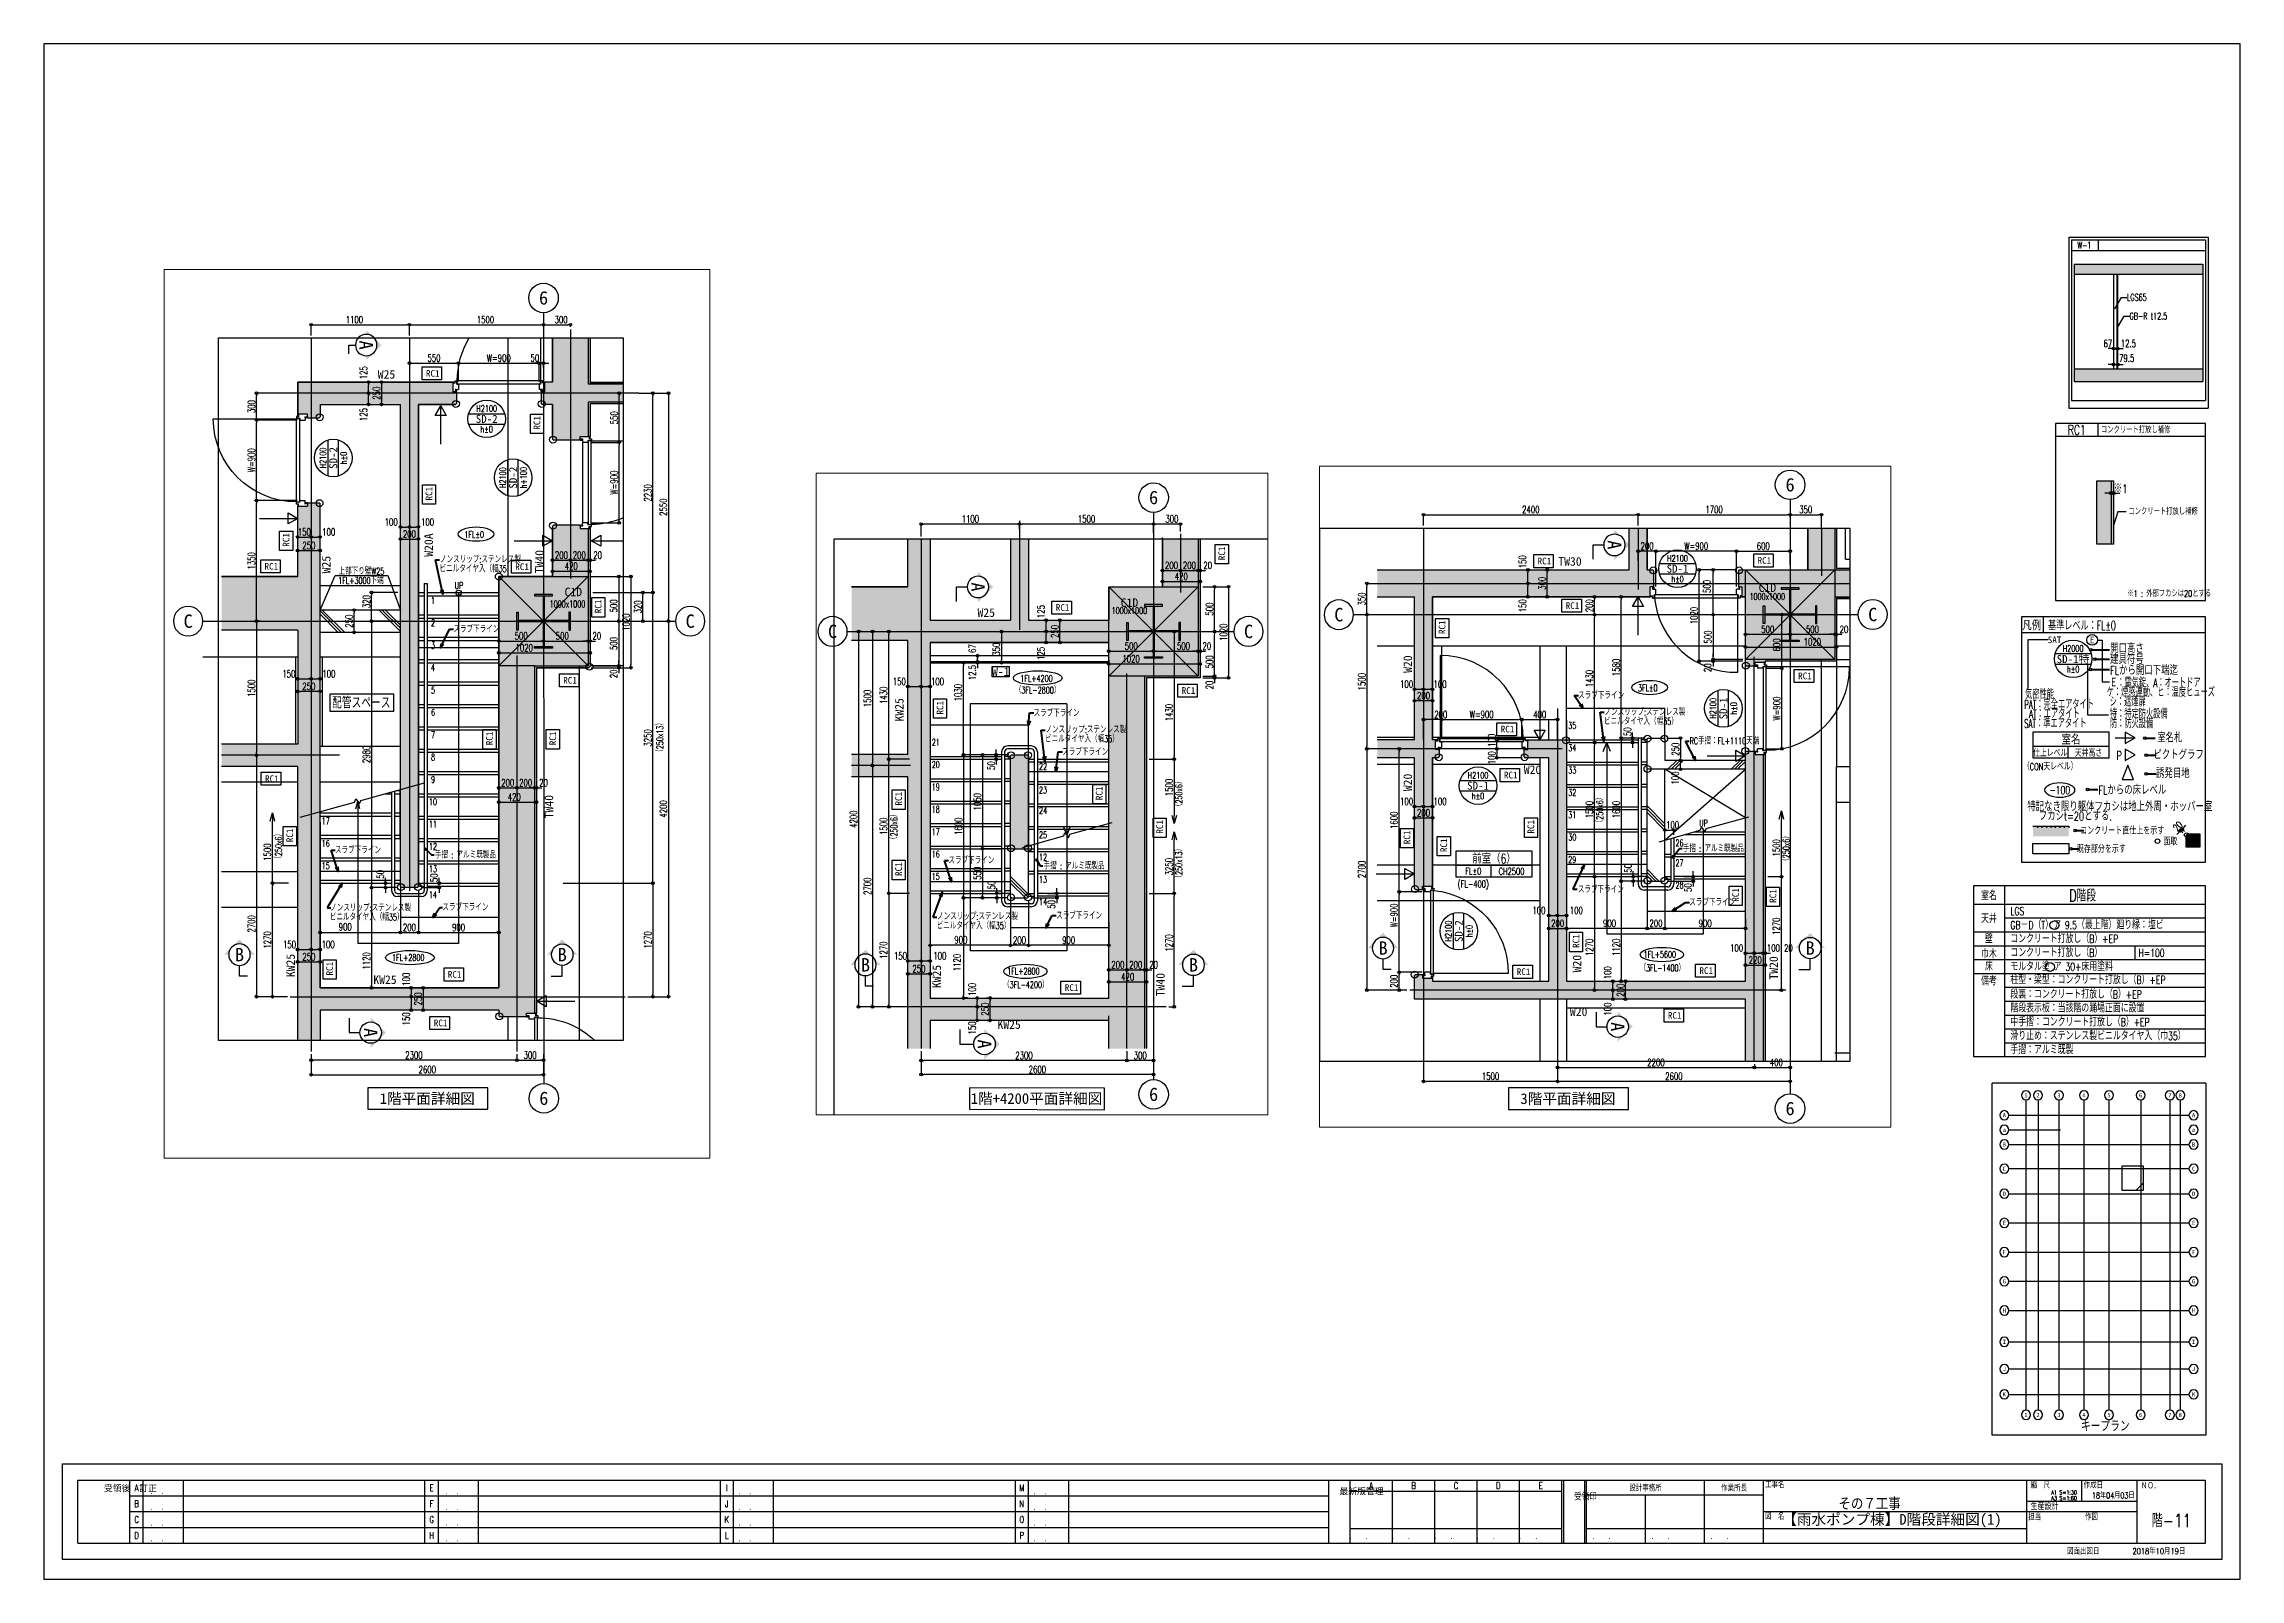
# Paper-space layout '(1)' of a CAD drawing. Extents: x 0 to 24563, y 0 to 17170.
# The model-space entities are those that its viewports show. They can reach past a viewport. Long polylines and large blocks are cut down to what shows.
import ezdxf
from ezdxf import colors
from ezdxf.entities.mleader import LeaderData, LeaderLine
from ezdxf.enums import TextEntityAlignment as Align
from ezdxf.lldxf.tags import DXFTag
from ezdxf.math import Vec2, Vec3

# ---------------------------------------------------------------- set-up
doc = ezdxf.new("R2010")
doc.units = 0
doc.header["$LTSCALE"] = 450
doc.layers.get('0').update_dxf_attribs({"linetype": 'CONTINUOUS'})
doc.layers.get('DEFPOINTS').update_dxf_attribs({"linetype": 'CONTINUOUS'})
for name, color, linetype in [('E0_図面枠A', 4, 'CONTINUOUS'), ('E1_文字A', 3, 'CONTINUOUS'), ('E1_文字B', 2, 'CONTINUOUS'), ('E1_文字（平天）', 3, 'CONTINUOUS'), ('E2_室名', 40, 'CONTINUOUS'), ('E3_仕上表', 43, 'CONTINUOUS'), ('E4_凡例', 4, 'CONTINUOUS'), ('E6_面取り記号', 4, 'CONTINUOUS'), ('G1_ハッチング', 251, 'CONTINUOUS'), ('G2_ハッチング', 243, 'CONTINUOUS'), ('G3_ハッチング', 251, 'CONTINUOUS'), ('H寸法', 3, 'CONTINUOUS'), ('IA_通芯', 12, 'CENTER2'), ('IB_壁芯', 2, 'CENTER2'), ('IC1_寸法', 3, 'CONTINUOUS'), ('ID1_躯体', 7, 'CONTINUOUS'), ('ID2_構造体', 8, 'HIDDEN3'), ('ID7_打放し表示', 231, 'UTILDN'), ('IE_鉄骨', 242, 'CONTINUOUS'), ('IH1＿打放表示下右', 231, 'UTILDN'), ('JA1_柱記号', 4, 'CONTINUOUS'), ('JA3_ｽﾗﾌﾞ記号', 4, 'CONTINUOUS'), ('JA4_壁記号', 4, 'CONTINUOUS'), ('JA5_壁仕上記号', 4, 'CONTINUOUS'), ('JA6_建具記号', 4, 'CONTINUOUS'), ('JA7_切断記号', 241, 'CONTINUOUS'), ('JB1_仕上線A', 130, 'CONTINUOUS'), ('JB1_仕上線B_細線', 51, 'CONTINUOUS'), ('JB2_LGS', 31, 'CONTINUOUS'), ('JB3_床仕上げA', 200, 'CONTINUOUS'), ('JJ1_建具', 1, 'CONTINUOUS'), ('JJ2_建具枠', 3, 'CONTINUOUS'), ('JK1_家具', 1, 'CONTINUOUS'), ('JL1_金物_手摺他', 1, 'CONTINUOUS'), ('KA1_躯体見下線', 113, 'CONTINUOUS'), ('KA2_躯体見下線_梁点線', 8, 'HIDDEN3'), ('KA3_躯体見下線_点線（その他）', 122, 'HIDDEN2'), ('KB1_躯体見上線', 143, 'CONTINUOUS'), ('KB3_躯体見上線_点線（その他）', 62, 'HIDDEN2'), ('KD_階段躯体線', 191, 'CONTINUOUS')]:
    doc.layers.add(name, color=color, linetype=linetype)
for name, color, linetype, plot in [('E0_図面枠B_OFF', 255, 'CONTINUOUS', False), ('E0_図面枠C_ビューポート01', 57, 'CONTINUOUS', False), ('ZA_補助線', 33, 'CONTINUOUS', False)]:
    doc.layers.add(name, color=color, linetype=linetype, plot=plot)
doc.styles.add('toda-A (0.7)', font='romans.shx', dxfattribs={"width": 0.7, "bigfont": 'extfont.shx'})
doc.styles.add('toda-B (0.75)', font='romans.shx', dxfattribs={"width": 0.75, "bigfont": 'extfont.shx'})
doc.styles.add('toda-G', font='msgothic.ttc')
doc.styles.add('＠縦書きＡ', font='txt.shx', dxfattribs={"bigfont": 'extfont.shx'})
tags = doc.linetypes.add('CENTER2', pattern=[2.3, 2, -0.1, 0.1, -0.1]).pattern_tags.tags
tags[10:11] = [DXFTag(74, 4), DXFTag(75, 0), DXFTag(340, '0'), DXFTag(46, 0.0), DXFTag(50, 0.0), DXFTag(44, 0.0), DXFTag(45, 0.0)]
tags[8:9] = [DXFTag(74, 4), DXFTag(75, 0), DXFTag(340, '0'), DXFTag(46, 0.0), DXFTag(50, 0.0), DXFTag(44, 0.0), DXFTag(45, 0.0)]
tags[6:7] = [DXFTag(74, 4), DXFTag(75, 0), DXFTag(340, '0'), DXFTag(46, 0.0), DXFTag(50, 0.0), DXFTag(44, 0.0), DXFTag(45, 0.0)]
tags[4:5] = [DXFTag(74, 4), DXFTag(75, 0), DXFTag(340, '0'), DXFTag(46, 0.0), DXFTag(50, 0.0), DXFTag(44, 0.0), DXFTag(45, 0.0)]
tags = doc.linetypes.add('HIDDEN2', pattern=[0.25, 0.125, -0.125]).pattern_tags.tags
tags[6:7] = [DXFTag(74, 4), DXFTag(75, 0), DXFTag(340, '0'), DXFTag(46, 0.0), DXFTag(50, 0.0), DXFTag(44, 0.0), DXFTag(45, 0.0)]
tags[4:5] = [DXFTag(74, 4), DXFTag(75, 0), DXFTag(340, '0'), DXFTag(46, 0.0), DXFTag(50, 0.0), DXFTag(44, 0.0), DXFTag(45, 0.0)]
tags = doc.linetypes.add('HIDDEN3', pattern=[0.2, 0.1, -0.1]).pattern_tags.tags
tags[6:7] = [DXFTag(74, 4), DXFTag(75, 0), DXFTag(340, '0'), DXFTag(46, 0.0), DXFTag(50, 0.0), DXFTag(44, 0.0), DXFTag(45, 0.0)]
tags[4:5] = [DXFTag(74, 4), DXFTag(75, 0), DXFTag(340, '0'), DXFTag(46, 0.0), DXFTag(50, 0.0), DXFTag(44, 0.0), DXFTag(45, 0.0)]
tags = doc.linetypes.add('UTILDN', pattern='A,5e-13,[130,ltypeshp.shx,S=0.45,R=0,X=0,Y=-0.45],0,-3', length=3).pattern_tags.tags
tags[14:15] = [DXFTag(74, 4), DXFTag(75, 0), DXFTag(340, '0'), DXFTag(46, 0.0), DXFTag(50, 0.0), DXFTag(44, 0.0), DXFTag(45, 0.0)]
tags[12:13] = [DXFTag(74, 4), DXFTag(75, 0), DXFTag(340, '0'), DXFTag(46, 0.0), DXFTag(50, 0.0), DXFTag(44, 0.0), DXFTag(45, 0.0)]
doc.dimstyles.new('toda 1：30', dxfattribs={"dimscale": 30, "dimtxt": 2.7, "dimasz": 1, "dimexe": 0, "dimexo": 1, "dimgap": 0, "dimtad": 0, "dimdec": 3, "dimzin": 12, "dimdsep": 46, "dimtxsty": 'toda-A (0.7)', "dimblk": 'ORIGIN', "dimcen": 2.5, "dimclrd": 256, "dimclre": 256, "dimclrt": 7, "dimadec": 0, "dimazin": 0, "dimtfac": 1, "dimtdec": 3, "dimtix": 1, "dimtmove": 2, "dimatfit": 3, "dimldrblk": 'ORIGIN', "dimfxl": 1, "dimtvp": 0.7, "dimtolj": 1, "dimtzin": 0, "dimarcsym": 0})
doc.dimstyles.new('toda 1：50', dxfattribs={"dimscale": 50, "dimtxt": 2.7, "dimasz": 1, "dimexe": 0, "dimexo": 1.5, "dimgap": 0, "dimtad": 0, "dimdec": 3, "dimzin": 12, "dimdsep": 46, "dimtxsty": 'toda-A (0.7)', "dimblk": 'ORIGIN', "dimcen": 2.5, "dimclrd": 256, "dimclre": 256, "dimclrt": 7, "dimadec": 0, "dimazin": 0, "dimtfac": 1, "dimtdec": 3, "dimtix": 1, "dimtmove": 2, "dimatfit": 3, "dimldrblk": 'ORIGIN', "dimfxl": 1, "dimtvp": 0.7, "dimtolj": 1, "dimtzin": 0, "dimarcsym": 0})
doc.dimstyles.new('toda 1：50N', dxfattribs={"dimscale": 50, "dimtxt": 2.7, "dimasz": 1, "dimexe": 0, "dimexo": 1, "dimgap": 0, "dimtad": 0, "dimdec": 3, "dimzin": 12, "dimdsep": 46, "dimtxsty": 'toda-A (0.7)', "dimblk": 'ORIGIN', "dimcen": 2.5, "dimse1": 1, "dimse2": 1, "dimclrd": 256, "dimclre": 256, "dimclrt": 7, "dimadec": 0, "dimazin": 0, "dimtfac": 1, "dimtdec": 3, "dimtix": 1, "dimtmove": 2, "dimatfit": 3, "dimldrblk": 'ORIGIN', "dimfxl": 1, "dimtvp": 0.7, "dimtolj": 1, "dimtzin": 0, "dimarcsym": 0})
pattern_1 = [(135, (17638.43, 271.03), (-353.553, -353.553), []), (135, (17638.43, 307.3), (-353.553, -353.553), []), (135, (17638.43, 343.53), (-353.553, -353.553), [])]

psp = doc.layouts.new('(1)')

msp = doc.modelspace()

# ---------------------------------------------------------------- texts
at = {"layer": 'E0_図面枠A', "style": '＠縦書きＡ'}
for s, p in [('受領後\u3000訂正', (-187378.8801, -159425.7476)), ('最新版管理', (-173559.3152, -159459.1338))]:
    msp.add_text(s, height=70.6401, dxfattribs=at).set_placement(p)
at = {"layer": 'E0_図面枠A', "style": 'toda-B (0.75)', "width": 0.75}
for s, height, p in [('A', 75, (-187012.4891, -159379.6741)), ('E', 75, (-183712.4891, -159379.6741)), ('I', 75, (-180412.4891, -159379.6741)), ('M', 75, (-177112.4891, -159379.6741)), ('A', 75, (-173203.9847, -159354.2219)), ('B', 75, (-172729.9847, -159354.2219)), ('C', 75, (-172255.9847, -159354.2219)), ('D', 75, (-171781.9847, -159354.2219)), ('E', 75, (-171307.9847, -159354.2219)), ('設計事務所', 69, (-170136.1176, -159373.6741)), ('作業所長', 69, (-169146.1176, -159373.6741)), ('B', 75, (-187012.4891, -159556.6741)), ('F', 75, (-183712.4891, -159556.6741)), ('J', 75, (-180412.4891, -159556.6741)), ('N', 75, (-177112.4891, -159556.6741)), ('C', 75, (-187012.4891, -159733.6741)), ('D', 75, (-187012.4891, -159910.6741)), ('G', 75, (-183712.4891, -159733.6741)), ('H', 75, (-183712.4891, -159910.6741)), ('K', 75, (-180412.4891, -159733.6741)), ('L', 75, (-180412.4891, -159910.6741)), ('O', 75, (-177112.4891, -159733.6741)), ('P', 75, (-177112.4891, -159910.6741))]:
    msp.add_text(s, height=height, dxfattribs=at).set_placement(p, align=Align.MIDDLE)
at = {"layer": 'E0_図面枠A'}
for s, height, style, width, p in [('工事名', 68.8741, 'toda-B (0.75)', 0.75, (-168799.2173, -159380.3522)), ('縮\u3000尺', 68.8741, 'toda-B (0.75)', 0.75, (-165829.881, -159383.6769)), ('A1 S=1:30', 45, 'toda-B (0.75)', 0.75, (-165598.0545, -159452.5453)), ('作成日', 68.8741, 'toda-B (0.75)', 0.75, (-165235.8051, -159383.6769)), ('．\u3000．', 57.39508, 'toda-B (0.75)', 0.75, (-186859.9845, -159453.8595)), ('．\u3000．', 57.39508, 'toda-B (0.75)', 0.75, (-186859.9845, -159630.458)), ('．\u3000．', 57.39508, 'toda-B (0.75)', 0.75, (-183559.9846, -159459.1547)), ('．\u3000．', 57.39508, 'toda-B (0.75)', 0.75, (-183559.9846, -159631.2587)), ('．\u3000．', 57.39508, 'toda-B (0.75)', 0.75, (-180284.7302, -159459.1535)), ('．\u3000．', 57.39508, 'toda-B (0.75)', 0.75, (-180284.7302, -159631.2581)), ('．\u3000．', 57.39508, 'toda-B (0.75)', 0.75, (-176984.7302, -159459.1535)), ('．\u3000．', 57.39508, 'toda-B (0.75)', 0.75, (-176984.7302, -159631.2581)), ('受領印', 75, '＠縦書きＡ', 0.8, (-170933.5513, -159517.6741)), ('図\u3000名', 68.8741, 'toda-B (0.75)', 0.75, (-168799.2173, -159732.4251)), ('生産設計', 75, 'toda-B (0.75)', 0.75, (-165830.5144, -159623.6142)), ('A3 S=1:60', 45, 'toda-B (0.75)', 0.75, (-165598.0545, -159517.2201)), ('．\u3000．', 57.39508, 'toda-B (0.75)', 0.75, (-186859.9845, -159807.8595)), ('．\u3000．', 57.39508, 'toda-B (0.75)', 0.75, (-183559.9846, -159807.8595)), ('．\u3000．', 57.39508, 'toda-B (0.75)', 0.75, (-180284.7302, -159807.8589)), ('．\u3000．', 57.39508, 'toda-B (0.75)', 0.75, (-176984.7302, -159807.8589)), ('担当', 68.8741, 'toda-B (0.75)', 0.75, (-165855.6628, -159741.9058)), ('作図', 68.8741, 'toda-B (0.75)', 0.75, (-165220.3287, -159739.5541)), ('．\u3000．', 57.39508, 'toda-B (0.75)', 0.75, (-186859.9845, -159984.458)), ('．\u3000．', 57.39508, 'toda-B (0.75)', 0.75, (-183559.9846, -159984.458)), ('．\u3000．', 57.39508, 'toda-B (0.75)', 0.75, (-180284.7302, -159984.458)), ('．\u3000．', 57.39508, 'toda-B (0.75)', 0.75, (-176984.7302, -159984.458)), ('．\u3000\u3000．', 57.39508, 'toda-B (0.75)', 0.75, (-173449.8271, -159957.1774)), ('．\u3000\u3000．', 57.39508, 'toda-B (0.75)', 0.75, (-172975.8271, -159957.1774)), ('．\u3000\u3000．', 57.39508, 'toda-B (0.75)', 0.75, (-172501.8271, -159957.1774)), ('．\u3000\u3000．', 57.39508, 'toda-B (0.75)', 0.75, (-172027.8271, -159957.1774)), ('．\u3000\u3000．', 57.39508, 'toda-B (0.75)', 0.75, (-171553.8271, -159957.1774)), ('．\u3000\u3000．', 57.39508, 'toda-B (0.75)', 0.75, (-170733.2825, -159957.1774)), ('．\u3000\u3000．', 57.39508, 'toda-B (0.75)', 0.75, (-170073.2825, -159957.1774)), ('．\u3000\u3000．', 57.39508, 'toda-B (0.75)', 0.75, (-169413.2825, -159957.1774)), ('図面出図日', 68.8741, 'toda-B (0.75)', 0.75, (-165421.48, -160123.6379)), ('2018年10月19日', 68.874098, 'toda-B (0.75)', 0.75, (-164689.4297, -160121.9731))]:
    msp.add_text(s, height=height, dxfattribs=dict(at, style=style, width=width)).set_placement(p)
at = {"layer": 'E0_図面枠A', "style": 'toda-B (0.75)', "width": 0.75}
msp.add_text('ＮＯ．', height=68.8741, rotation=359.02606556, dxfattribs=at).set_placement((-164597.2959, -159390.2576))
at = {"layer": 'E0_図面枠A', "style": 'toda-G'}
msp.add_text('【雨水ポンプ棟】D階段詳細図(1)', height=120, dxfattribs=at).set_placement((-168607.1873, -159730.7996), align=Align.MIDDLE_LEFT)
at = {"layer": 'E0_図面枠A', "style": 'toda-G', "width": 0.85}
msp.add_text('その７工事', height=120, dxfattribs=at).set_placement((-167977.5699, -159552.4251), align=Align.MIDDLE_LEFT)
at = {"layer": 'E0_図面枠A', "style": 'toda-B (0.75)', "width": 0.75}
msp.add_text('18年04月03日', height=66, dxfattribs=at).set_placement((-164666.5729, -159516.3602), align=Align.BOTTOM_RIGHT)
msp.add_text('階-11', height=150, dxfattribs=at).set_placement((-164253.9417, -159819.1741), align=Align.CENTER)
at = {"layer": 'E1_文字A', "color": 3, "style": 'toda-A (0.7)', "width": 0.7}
for p in [(15216.733, 18382.4602), (7416.4412, 8548.0525), (15233.0236, 8557.5676)]:
    msp.add_text('1000x1000', height=75, dxfattribs=at).set_placement(p, align=Align.MIDDLE_CENTER)
for s, p in [('（3FL-2800）', (13936.1396, 17455.9404)), ('1FL+4200', (13996.366, 17586.7797)), ('スラブ下ライン', (14144.6344, 17198.1535)), ('ビニルタイヤ入（幅35）', (14273.186, 16909.7933)), ('ノンスリップ:ステンレス製', (14277.6447, 17013.8565)), ('スラブ下ライン', (14465.4297, 16763.7128)), ('スラブ下ライン', (13192.4171, 15551.2269)), ('手摺 : アルミ既製品', (14257.0904, 15489.8934)), ('ノンスリップ:ステンレス製', (13065.5281, 14925.2939)), ('スラブ下ライン', (14397.2862, 14933.1535)), ('ビニルタイヤ入（幅35）', (13061.0695, 14821.2308)), ('1FL+2800', (13850.1326, 14312.4227)), ('（3FL-4200）', (13804.2744, 14160.7241)), ('1FL±0', (6264.2403, 9287.3478)), ('ノンスリップ:ステンレス製', (5990.4761, 9009.0765)), ('上部下り壁W25', (4856.6553, 8877.3096)), ('1FL+3000下端', (4852.1967, 8773.2465)), ('ビニルタイヤ入（幅35）', (5986.0174, 8905.0133)), ('スラブ下ライン', (6140.5218, 8228.729)), ('スラブ下ライン', (13116.9646, 7413.7657)), ('3FL±0', (13786.5595, 7498.4161)), ('ビニルタイヤ入（幅35）', (13407.3153, 7125.033)), ('ノンスリップ:ステンレス製', (13411.774, 7229.0962)), ('RC手摺：FL+1110天端', (14364.0163, 6906.4386)), ('スラブ下ライン', (4816.3479, 5757.22)), ('手摺 : アルミ既製品', (5933.9915, 5705.4563)), ('手摺 : アルミ既製品', (14288.07, 5702.9115)), ('ノンスリップ:ステンレス製', (4762.8453, 5112.4166)), ('スラブ下ライン', (6017.4636, 5117.5602)), ('スラブ下ライン', (13113.9802, 5243.9532)), ('スラブ下ライン', (14359.8144, 5100.0797)), ('ビニルタイヤ入（幅35）', (4758.3867, 5008.3535)), ('1FL+2800', (5454.9487, 4556.7489)), ('（3FL-1400）', (13804.2744, 4366.7172)), ('1FL+5600', (13850.1326, 4518.4158))]:
    msp.add_text(s, height=75, dxfattribs=at).set_placement(p)
for s, p in [('（250x6）', (15808.2474, 16150.5301)), ('（250x6）', (12621.4727, 15781.691)), ('（250x13）', (15808.2474, 15352.0601)), ('（250x13）', (8488.0035, 6850.8582)), ('（250x6）', (13396.4199, 5987.6842)), ('（250x6）', (4223.0964, 5655.6894)), ('（250x6）', (15481.0786, 5558.0532))]:
    msp.add_text(s, height=75, rotation=90, dxfattribs=at).set_placement(p)
at = {"layer": 'E1_文字B', "style": 'toda-A (0.7)', "width": 0.7}
for s, p in [('21', (13051.559, 16910.0102)), ('20', (13051.559, 16660.0102)), ('22', (14251.559, 16638.2455)), ('19', (13051.559, 16410.0102)), ('23', (14251.559, 16375.0102)), ('18', (13051.559, 16160.0102)), ('24', (14251.559, 16146.3667)), ('17', (13051.559, 15910.0102)), ('25', (14251.559, 15875.0102)), ('16', (13051.559, 15660.0102)), ('12', (14251.559, 15625.0102)), ('15', (13051.559, 15410.0102)), ('13', (14251.559, 15375.0102)), ('14', (14251.559, 15125.0102)), ('1', (5913.0144, 8586.0034)), ('UP', (6203.2279, 8755.9651)), ('2', (5913.0144, 8336.0034)), ('3', (5913.0144, 8086.0034)), ('4', (5913.0144, 7836.0034)), ('5', (5913.0144, 7586.0034)), ('6', (5913.0144, 7336.0034)), ('7', (5913.0144, 7086.0034)), ('35', (13051.559, 7116.0034)), ('34', (13051.559, 6866.0034)), ('8', (5913.0144, 6836.0034)), ('33', (13051.559, 6616.0034)), ('9', (5913.0144, 6586.0034)), ('32', (13051.559, 6366.0034)), ('17', (4713.0144, 6121.0034)), ('10', (5913.0144, 6336.0034)), ('31', (13051.559, 6116.0034)), ('16', (4713.0144, 5871.0034)), ('11', (5913.0144, 6086.0034)), ('30', (13051.559, 5866.0034)), ('UP', (14520.1184, 6024.0606)), ('15', (4713.0144, 5621.0034)), ('12', (5913.0144, 5836.0034)), ('29', (13051.559, 5616.0034)), ('26', (14251.559, 5802.3257)), ('13', (5913.0144, 5586.0034)), ('27', (14251.559, 5581.0034)), ('14', (5913.0144, 5296.5241)), ('28', (14251.559, 5331.0034))]:
    msp.add_text(s, height=75, dxfattribs=at).set_placement(p, align=Align.MIDDLE_CENTER)
at = {"layer": 'E1_文字（平天）', "style": 'toda-G'}
for s, p in [('1階+4200平面詳細図', (14178.5407, 12925.7471)), ('1階平面詳細図', (5848.8503, 3016.8807)), ('3階平面詳細図', (13003.3618, 2942.5915))]:
    msp.add_text(s, height=120, dxfattribs=at).set_placement(p, align=Align.MIDDLE_CENTER)
at = {"layer": 'E2_室名', "style": 'toda-A (0.7)', "width": 0.7}
msp.add_text('配管スペース', height=129.6, dxfattribs=at).set_placement((5110.8171, 7445.1412), align=Align.MIDDLE_CENTER)
at = {"layer": 'JA1_柱記号', "style": 'toda-G'}
for p in [(15217.9949, 18471.8388), (15234.4588, 8657.3069)]:
    msp.add_text('C1D', height=96, dxfattribs=at).set_placement(p, align=Align.MIDDLE_CENTER)
msp.add_text('C1D', height=96, dxfattribs=at).set_placement((7384.2281, 8635.4722))
at = {"layer": 'JA4_壁記号', "style": 'toda-G'}
for s, p in [('W25', (13615.9624, 18312.279)), ('KW25', (13871.8196, 13704.8211)), ('W25', (5392.4744, 11068.626)), ('TW30', (13025.9837, 8903.5733)), ('W20', (12607.2772, 6574.0608)), ('W20', (13123.1542, 3866.4619))]:
    msp.add_text(s, height=96, dxfattribs=at).set_placement(p, align=Align.CENTER)
msp.add_text('W-1', height=96, dxfattribs=at).set_placement((13876.4944, 17652.9536), align=Align.RIGHT)
for s, p in [('KW25', (12690.6659, 17273.5623)), ('KW25', (13109.9303, 14290.4874)), ('W20', (11259.1554, 7802.6706)), ('W20', (11259.1554, 6479.3737)), ('W20', (13152.3704, 4452.7168))]:
    msp.add_text(s, height=96, rotation=90, dxfattribs=at).set_placement(p, align=Align.CENTER)
for s, p in [('TW40', (15515.7233, 14199.2774)), ('W20A', (5816.1654, 9207.505)), ('TW40', (7055.4266, 9021.6725)), ('TW20', (15255.8962, 4405.2705))]:
    msp.add_text(s, height=96, rotation=90, dxfattribs=at).set_placement(p, align=Align.TOP_CENTER)
for s, p in [('W25', (4766.5089, 9086.6997)), ('TW40', (7256.9794, 6412.3774)), ('KW25', (4367.5991, 4635.9095))]:
    msp.add_text(s, height=96, rotation=90, dxfattribs=at).set_placement(p, align=Align.RIGHT)
msp.add_text('KW25', height=96, dxfattribs=at).set_placement((5375.6087, 4394.5648), align=Align.TOP_CENTER)

# ---------------------------------------------------------------- blocks, each defined once
blk = doc.blocks.new('通芯符号B')
at = {"layer": 'IA_通芯', "linetype": 'Continuous'}
blk.add_circle((0, 0), 275, dxfattribs=at)
at = {"layer": 'IA_通芯', "style": 'toda-G'}
blk.add_attdef('X02', text='', height=250, dxfattribs=at).set_placement((0, 0), align=Align.MIDDLE)
blk = doc.blocks.new('kenplan')
at = {"layer": 'E4_凡例'}
for p, q in [((-697, -9808), (-697, 1306)), ((6041, 1306), (-697, 1306)), ((6041, 1306), (6041, -9808)), ((6041, -9808), (-697, -9808))]:
    blk.add_line(p, q, dxfattribs=at)
at = {"layer": 'IA_通芯', "ltscale": 0.5}
for p, q in [((368, 779), (368, -9018)), ((749, 779), (749, -9018)), ((1408, 779), (1408, -9018)), ((2198, 779), (2198, -9018)), ((2988, 779), (2988, -9018)), ((3989, 779), (3989, -9018)), ((4911, 779), (4911, -9018)), ((5240, 779), (5240, -9018)), ((-170, 295), (5514, 295)), ((-170, -166), (1459, -166)), ((-170, -627), (5514, -627)), ((-170, -1391), (5514, -1391)), ((-170, -2181), (5514, -2181)), ((-170, -3103), (5514, -3103)), ((-170, -4025), (5514, -4025)), ((-170, -4947), (5514, -4947)), ((-170, -5869), (5514, -5869)), ((-170, -6857), (5514, -6857)), ((-170, -7713), (5514, -7713)), ((-170, -8516), (5514, -8516))]:
    blk.add_line(p, q, dxfattribs=at)
at = {"layer": 'IA_通芯'}
ref = blk.add_blockref('通芯符号B', (368, 924), dxfattribs=dict(at, xscale=-0.526799046353573, yscale=0.526799046353573, zscale=0.526799046476228, rotation=179.9999999999998))
ref.add_attrib('X02', '1', dxfattribs={"height": 132, "style": 'toda-G'}).set_placement((368, 924), align=Align.MIDDLE)
ref = blk.add_blockref('通芯符号B', (749, 924), dxfattribs=dict(at, xscale=-0.526799046353573, yscale=0.526799046353573, zscale=0.526799046476228, rotation=179.9999999999998))
ref.add_attrib('X02', '2', dxfattribs={"height": 132, "style": 'toda-G'}).set_placement((749, 924), align=Align.MIDDLE)
ref = blk.add_blockref('通芯符号B', (1408, 924), dxfattribs=dict(at, xscale=-0.526799046353573, yscale=0.526799046353573, zscale=0.526799046476228, rotation=179.9999999999998))
ref.add_attrib('X02', '3', dxfattribs={"height": 132, "style": 'toda-G'}).set_placement((1408, 924), align=Align.MIDDLE)
ref = blk.add_blockref('通芯符号B', (2198, 924), dxfattribs=dict(at, xscale=-0.526799046353573, yscale=0.526799046353573, zscale=0.526799046476228, rotation=179.9999999999998))
ref.add_attrib('X02', '4', dxfattribs={"height": 132, "style": 'toda-G'}).set_placement((2198, 924), align=Align.MIDDLE)
ref = blk.add_blockref('通芯符号B', (2988, 924), dxfattribs=dict(at, xscale=-0.526799046353573, yscale=0.526799046353573, zscale=0.526799046476228, rotation=179.9999999999998))
ref.add_attrib('X02', '5', dxfattribs={"height": 132, "style": 'toda-G'}).set_placement((2988, 924), align=Align.MIDDLE)
ref = blk.add_blockref('通芯符号B', (3989, 924), dxfattribs=dict(at, xscale=-0.526799046353573, yscale=0.526799046353573, zscale=0.526799046476228, rotation=179.9999999999998))
ref.add_attrib('X02', '6', dxfattribs={"height": 132, "style": 'toda-G'}).set_placement((3989, 924), align=Align.MIDDLE)
ref = blk.add_blockref('通芯符号B', (4911, 924), dxfattribs=dict(at, xscale=-0.526799046353573, yscale=0.526799046353573, zscale=0.526799046476228, rotation=179.9999999999998))
ref.add_attrib('X02', '7', dxfattribs={"height": 132, "style": 'toda-G'}).set_placement((4911, 924), align=Align.MIDDLE)
ref = blk.add_blockref('通芯符号B', (5240, 924), dxfattribs=dict(at, xscale=-0.526799046353573, yscale=0.526799046353573, zscale=0.526799046476228, rotation=179.9999999999998))
ref.add_attrib('X02', '8', dxfattribs={"height": 132, "style": 'toda-G'}).set_placement((5240, 924), align=Align.MIDDLE)
ref = blk.add_blockref('通芯符号B', (-315, 295), dxfattribs=dict(at, xscale=-0.526799046353573, yscale=0.526799046353573, zscale=0.526799046476228, rotation=179.9999999999998))
ref.add_attrib('X02', 'A', dxfattribs={"height": 132, "style": 'toda-G'}).set_placement((-315, 295), align=Align.MIDDLE)
ref = blk.add_blockref('通芯符号B', (5659, 295), dxfattribs=dict(at, xscale=-0.526799046353573, yscale=0.526799046353573, zscale=0.526799046476228, rotation=179.9999999999998))
ref.add_attrib('X02', 'A', dxfattribs={"height": 132, "style": 'toda-G'}).set_placement((5659, 295), align=Align.MIDDLE)
ref = blk.add_blockref('通芯符号B', (-315, -166), dxfattribs=dict(at, xscale=-0.526799046353573, yscale=0.526799046353573, zscale=0.526799046476228, rotation=179.9999999999998))
ref.add_attrib('X02', 'a', dxfattribs={"height": 132, "style": 'toda-G'}).set_placement((-315, -166), align=Align.MIDDLE)
ref = blk.add_blockref('通芯符号B', (-315, -627), dxfattribs=dict(at, xscale=-0.526799046353573, yscale=0.526799046353573, zscale=0.526799046476228, rotation=179.9999999999998))
ref.add_attrib('X02', 'B', dxfattribs={"height": 132, "style": 'toda-G'}).set_placement((-315, -627), align=Align.MIDDLE)
ref = blk.add_blockref('通芯符号B', (5659, -166), dxfattribs=dict(at, xscale=-0.526799046353573, yscale=0.526799046353573, zscale=0.526799046476228, rotation=179.9999999999998))
ref.add_attrib('X02', 'a', dxfattribs={"height": 132, "style": 'toda-G'}).set_placement((5659, -166), align=Align.MIDDLE)
ref = blk.add_blockref('通芯符号B', (5659, -627), dxfattribs=dict(at, xscale=-0.526799046353573, yscale=0.526799046353573, zscale=0.526799046476228, rotation=179.9999999999998))
ref.add_attrib('X02', 'B', dxfattribs={"height": 132, "style": 'toda-G'}).set_placement((5659, -627), align=Align.MIDDLE)
ref = blk.add_blockref('通芯符号B', (-315, -1391), dxfattribs=dict(at, xscale=-0.526799046353573, yscale=0.526799046353573, zscale=0.526799046476228, rotation=179.9999999999998))
ref.add_attrib('X02', 'C', dxfattribs={"height": 132, "style": 'toda-G'}).set_placement((-315, -1391), align=Align.MIDDLE)
ref = blk.add_blockref('通芯符号B', (5659, -1391), dxfattribs=dict(at, xscale=-0.526799046353573, yscale=0.526799046353573, zscale=0.526799046476228, rotation=179.9999999999998))
ref.add_attrib('X02', 'C', dxfattribs={"height": 132, "style": 'toda-G'}).set_placement((5659, -1391), align=Align.MIDDLE)
ref = blk.add_blockref('通芯符号B', (-315, -2181), dxfattribs=dict(at, xscale=-0.526799046353573, yscale=0.526799046353573, zscale=0.526799046476228, rotation=179.9999999999998))
ref.add_attrib('X02', 'D', dxfattribs={"height": 132, "style": 'toda-G'}).set_placement((-315, -2181), align=Align.MIDDLE)
ref = blk.add_blockref('通芯符号B', (5659, -2181), dxfattribs=dict(at, xscale=-0.526799046353573, yscale=0.526799046353573, zscale=0.526799046476228, rotation=179.9999999999998))
ref.add_attrib('X02', 'D', dxfattribs={"height": 132, "style": 'toda-G'}).set_placement((5659, -2181), align=Align.MIDDLE)
ref = blk.add_blockref('通芯符号B', (-315, -3103), dxfattribs=dict(at, xscale=-0.526799046353573, yscale=0.526799046353573, zscale=0.526799046476228, rotation=179.9999999999998))
ref.add_attrib('X02', 'E', dxfattribs={"height": 132, "style": 'toda-G'}).set_placement((-315, -3103), align=Align.MIDDLE)
ref = blk.add_blockref('通芯符号B', (5659, -3103), dxfattribs=dict(at, xscale=-0.526799046353573, yscale=0.526799046353573, zscale=0.526799046476228, rotation=179.9999999999998))
ref.add_attrib('X02', 'E', dxfattribs={"height": 132, "style": 'toda-G'}).set_placement((5659, -3103), align=Align.MIDDLE)
ref = blk.add_blockref('通芯符号B', (-315, -4025), dxfattribs=dict(at, xscale=-0.526799046353573, yscale=0.526799046353573, zscale=0.526799046476228, rotation=179.9999999999998))
ref.add_attrib('X02', 'F', dxfattribs={"height": 132, "style": 'toda-G'}).set_placement((-315, -4025), align=Align.MIDDLE)
ref = blk.add_blockref('通芯符号B', (5659, -4025), dxfattribs=dict(at, xscale=-0.526799046353573, yscale=0.526799046353573, zscale=0.526799046476228, rotation=179.9999999999998))
ref.add_attrib('X02', 'F', dxfattribs={"height": 132, "style": 'toda-G'}).set_placement((5659, -4025), align=Align.MIDDLE)
ref = blk.add_blockref('通芯符号B', (-315, -4947), dxfattribs=dict(at, xscale=-0.526799046353573, yscale=0.526799046353573, zscale=0.526799046476228, rotation=179.9999999999998))
ref.add_attrib('X02', 'G', dxfattribs={"height": 132, "style": 'toda-G'}).set_placement((-315, -4947), align=Align.MIDDLE)
ref = blk.add_blockref('通芯符号B', (5659, -4947), dxfattribs=dict(at, xscale=-0.526799046353573, yscale=0.526799046353573, zscale=0.526799046476228, rotation=179.9999999999998))
ref.add_attrib('X02', 'G', dxfattribs={"height": 132, "style": 'toda-G'}).set_placement((5659, -4947), align=Align.MIDDLE)
ref = blk.add_blockref('通芯符号B', (-315, -5869), dxfattribs=dict(at, xscale=-0.526799046353573, yscale=0.526799046353573, zscale=0.526799046476228, rotation=179.9999999999998))
ref.add_attrib('X02', 'H', dxfattribs={"height": 132, "style": 'toda-G'}).set_placement((-315, -5869), align=Align.MIDDLE)
ref = blk.add_blockref('通芯符号B', (5659, -5869), dxfattribs=dict(at, xscale=-0.526799046353573, yscale=0.526799046353573, zscale=0.526799046476228, rotation=179.9999999999998))
ref.add_attrib('X02', 'H', dxfattribs={"height": 132, "style": 'toda-G'}).set_placement((5659, -5869), align=Align.MIDDLE)
ref = blk.add_blockref('通芯符号B', (-315, -6857), dxfattribs=dict(at, xscale=-0.526799046353573, yscale=0.526799046353573, zscale=0.526799046476228, rotation=179.9999999999998))
ref.add_attrib('X02', 'I', dxfattribs={"height": 132, "style": 'toda-G'}).set_placement((-315, -6857), align=Align.MIDDLE)
ref = blk.add_blockref('通芯符号B', (5659, -6857), dxfattribs=dict(at, xscale=-0.526799046353573, yscale=0.526799046353573, zscale=0.526799046476228, rotation=179.9999999999998))
ref.add_attrib('X02', 'I', dxfattribs={"height": 132, "style": 'toda-G'}).set_placement((5659, -6857), align=Align.MIDDLE)
ref = blk.add_blockref('通芯符号B', (-315, -7713), dxfattribs=dict(at, xscale=-0.526799046353573, yscale=0.526799046353573, zscale=0.526799046476228, rotation=179.9999999999998))
ref.add_attrib('X02', 'J', dxfattribs={"height": 132, "style": 'toda-G'}).set_placement((-315, -7713), align=Align.MIDDLE)
ref = blk.add_blockref('通芯符号B', (5659, -7713), dxfattribs=dict(at, xscale=-0.526799046353573, yscale=0.526799046353573, zscale=0.526799046476228, rotation=179.9999999999998))
ref.add_attrib('X02', 'J', dxfattribs={"height": 132, "style": 'toda-G'}).set_placement((5659, -7713), align=Align.MIDDLE)
ref = blk.add_blockref('通芯符号B', (-315, -8516), dxfattribs=dict(at, xscale=-0.526799046353573, yscale=0.526799046353573, zscale=0.526799046476228, rotation=179.9999999999998))
ref.add_attrib('X02', 'K', dxfattribs={"height": 132, "style": 'toda-G'}).set_placement((-315, -8516), align=Align.MIDDLE)
ref = blk.add_blockref('通芯符号B', (5659, -8516), dxfattribs=dict(at, xscale=-0.526799046353573, yscale=0.526799046353573, zscale=0.526799046476228, rotation=179.9999999999998))
ref.add_attrib('X02', 'K', dxfattribs={"height": 132, "style": 'toda-G'}).set_placement((5659, -8516), align=Align.MIDDLE)
ref = blk.add_blockref('通芯符号B', (368, -9163), dxfattribs=dict(at, xscale=-0.526799046353573, yscale=0.526799046353573, zscale=0.526799046476228, rotation=179.9999999999998))
ref.add_attrib('X02', '1', dxfattribs={"height": 132, "style": 'toda-G'}).set_placement((368, -9163), align=Align.MIDDLE)
ref = blk.add_blockref('通芯符号B', (749, -9163), dxfattribs=dict(at, xscale=-0.526799046353573, yscale=0.526799046353573, zscale=0.526799046476228, rotation=179.9999999999998))
ref.add_attrib('X02', '2', dxfattribs={"height": 132, "style": 'toda-G'}).set_placement((749, -9163), align=Align.MIDDLE)
ref = blk.add_blockref('通芯符号B', (1408, -9163), dxfattribs=dict(at, xscale=-0.526799046353573, yscale=0.526799046353573, zscale=0.526799046476228, rotation=179.9999999999998))
ref.add_attrib('X02', '3', dxfattribs={"height": 132, "style": 'toda-G'}).set_placement((1408, -9163), align=Align.MIDDLE)
ref = blk.add_blockref('通芯符号B', (2198, -9163), dxfattribs=dict(at, xscale=-0.526799046353573, yscale=0.526799046353573, zscale=0.526799046476228, rotation=179.9999999999998))
ref.add_attrib('X02', '4', dxfattribs={"height": 132, "style": 'toda-G'}).set_placement((2198, -9163), align=Align.MIDDLE)
ref = blk.add_blockref('通芯符号B', (2988, -9163), dxfattribs=dict(at, xscale=-0.526799046353573, yscale=0.526799046353573, zscale=0.526799046476228, rotation=179.9999999999998))
ref.add_attrib('X02', '5', dxfattribs={"height": 132, "style": 'toda-G'}).set_placement((2988, -9163), align=Align.MIDDLE)
ref = blk.add_blockref('通芯符号B', (3989, -9163), dxfattribs=dict(at, xscale=-0.526799046353573, yscale=0.526799046353573, zscale=0.526799046476228, rotation=179.9999999999998))
ref.add_attrib('X02', '6', dxfattribs={"height": 132, "style": 'toda-G'}).set_placement((3989, -9163), align=Align.MIDDLE)
ref = blk.add_blockref('通芯符号B', (4911, -9163), dxfattribs=dict(at, xscale=-0.526799046353573, yscale=0.526799046353573, zscale=0.526799046476228, rotation=179.9999999999998))
ref.add_attrib('X02', '7', dxfattribs={"height": 132, "style": 'toda-G'}).set_placement((4911, -9163), align=Align.MIDDLE)
ref = blk.add_blockref('通芯符号B', (5240, -9163), dxfattribs=dict(at, xscale=-0.526799046353573, yscale=0.526799046353573, zscale=0.526799046476228, rotation=179.9999999999998))
ref.add_attrib('X02', '8', dxfattribs={"height": 132, "style": 'toda-G'}).set_placement((5240, -9163), align=Align.MIDDLE)
at = {"layer": 'E4_凡例', "style": 'toda-A (0.7)', "width": 0.7}
blk.add_text('キープラン', height=351.2, dxfattribs=at).set_placement((2104, -9688))
blk = doc.blocks.new('建具符号')
at = {"layer": 'JA6_建具記号'}
for p, q in [((-336, 97), (336, 97)), ((-336, -97), (336, -97))]:
    blk.add_line(p, q, dxfattribs=at)
blk.add_circle((0, 0), 350, dxfattribs=at)
at = {"layer": 'JA6_建具記号', "style": 'toda-G'}
blk.add_attdef('建具符号', text='', height=150, dxfattribs=at).set_placement((0, 0), align=Align.MIDDLE)
at = {"layer": 'JA6_建具記号', "style": 'toda-A (0.7)', "width": 0.7}
for tag, p in [('開口高さ', (0, 193)), ('開口下端', (0, -193))]:
    blk.add_attdef(tag, text='', height=120, dxfattribs=at).set_placement(p, align=Align.MIDDLE)
blk = doc.blocks.new('_Origin')
at = {"color": 0, "linetype": 'ByBlock', "lineweight": -2}
blk.add_line((0, 0), (-1, 0), dxfattribs=at)
blk.add_line((0, 0), (-1, 0), dxfattribs=at)
blk.add_circle((0, 0), 0.5, dxfattribs=at)
blk.add_circle((0, 0), 0.5, dxfattribs=at)
blk = doc.blocks.new('室名記号')
at = {"layer": 'E2_室名', "linetype": 'Continuous'}
for p, q in [((-1415, 225), (0, 225)), ((-765, 225), (-765, 0))]:
    blk.add_line(p, q, dxfattribs=at)
at = {"layer": 'E2_室名'}
blk.add_lwpolyline([(-1415, 496), (0, 496), (0, 0), (-1415, 0)], close=True, dxfattribs=at)
at = {"layer": 'E2_室名', "style": 'toda-A (0.7)', "width": 0.7}
for tag, height, p in [('室名', 180, (-708, 360)), ('仕上レベル', 130, (-1095, 114)), ('天井高さ', 130, (-382, 112)), ('CON天レベル', 130, (-1095, -137))]:
    blk.add_attdef(tag, text='', height=height, dxfattribs=at).set_placement(p, align=Align.MIDDLE)
blk = doc.blocks.new('*D60')
at = {"layer": 'DEFPOINTS', "color": 0}
for p in [(2995, -3958), (3062, -4084), (3091, -4055)]:
    blk.add_point(p, dxfattribs=at)
at = {"layer": 'IC1_寸法', "lineweight": -2}
for p, q in [((2930, -4023), (2894, -4058)), ((2965, -3988), (2995, -3958)), ((3009, -4031), (2965, -3988)), ((3038, -4002), (2995, -3958)), ((3030, -3923), (3065, -3887))]:
    blk.add_line(p, q, dxfattribs=at)
at = {"layer": 'IC1_寸法', "lineweight": -2, "xscale": 50, "yscale": 50, "zscale": 50}
for p, rotation in [((2965, -3988), 44.99999999955784), ((2995, -3958), 224.9999999995578)]:
    blk.add_blockref('_Origin', p, dxfattribs=dict(at, rotation=rotation))
at = {"layer": 'IC1_寸法', "color": 7, "insert": (2913, -3906), "char_height": 135, "attachment_point": 5, "rotation": 45, "style": 'toda-A (0.7)'}
blk.add_mtext('\\A1;20', dxfattribs=at)
blk = doc.blocks.new('*D37')
at = {"layer": 'DEFPOINTS', "color": 0}
for p in [(521, -658), (542, -649), (542, -658)]:
    blk.add_point(p, dxfattribs=at)
at = {"layer": 'H寸法', "lineweight": -2}
for p, q in [((491, -649), (461, -649)), ((521, -649), (542, -649)), ((572, -649), (602, -649))]:
    blk.add_line(p, q, dxfattribs=at)
at = {"layer": 'H寸法', "linetype": 'CENTER2', "lineweight": -2}
for p, q in [((521, -628), (521, -649)), ((542, -628), (542, -649))]:
    blk.add_line(p, q, dxfattribs=at)
at = {"layer": 'H寸法', "lineweight": -2, "xscale": 30, "yscale": 30, "zscale": 30}
blk.add_blockref('_Origin', (521, -649), dxfattribs=at)
at = {"layer": 'H寸法', "lineweight": -2, "xscale": 30, "yscale": 30, "zscale": 30, "rotation": 180}
blk.add_blockref('_Origin', (542, -649), dxfattribs=at)
at = {"layer": 'H寸法', "color": 7, "insert": (608, -609), "char_height": 81, "attachment_point": 5, "style": 'toda-A (0.7)'}
blk.add_mtext('\\A1;※1', dxfattribs=at)
blk = doc.blocks.new('表-B階段')
at = {"layer": 'E3_仕上表', "linetype": 'Continuous'}
for p, q in [((0, -343), (4330, -343)), ((580, 0), (580, -3186)), ((580, -601), (4330, -601)), ((0, -860), (4330, -860)), ((0, -1118), (4330, -1118)), ((3013, -1118), (3013, -1377)), ((0, -1377), (4330, -1377)), ((0, -1635), (4330, -1635)), ((580, -1377), (4330, -1377)), ((580, -1894), (4330, -1894)), ((580, -2152), (4330, -2152)), ((580, -2411), (4330, -2411)), ((580, -2669), (4330, -2669)), ((580, -2928), (4330, -2928))]:
    blk.add_line(p, q, dxfattribs=at)
at = {"layer": 'E3_仕上表'}
blk.add_lwpolyline([(4330, -3186), (4330, 0), (0, 0), (0, -3186)], close=True, dxfattribs=at)
at = {"layer": 'E3_仕上表', "linetype": 'Continuous'}
for centre in [(1511, -736), (1427, -1516)]:
    blk.add_circle(centre, 83, dxfattribs=at)
at = {"layer": 'E3_仕上表', "style": 'toda-A (0.7)', "width": 0.7}
for s, p in [('室名', (290, -171)), ('天井', (290, -599)), ('巾木', (290, -1256)), ('壁', (290, -976)), ('床', (290, -1488)), ('備考', (290, -1764))]:
    blk.add_text(s, height=150, dxfattribs=at).set_placement(p, align=Align.MIDDLE)
for s, p in [('LGS', (690, -550)), ('GB－D（T）ア 9.5（最上階）廻り縁：塩ビ', (690, -809)), ('コンクリート打放し（B）+EP', (690, -1067)), ('コンクリート打放し（B）', (690, -1326)), ('H=100', (3079, -1328)), ('モルタル塗 ア 30+床用塗料', (690, -1585)), ('柱型・梁型：コンクリート打放し（B）+EP', (690, -1832)), ('段裏：コンクリート打放し（B）+EP', (690, -2102)), ('階段表示板：当該階の踊場正面に設置', (690, -2360)), ('中手摺：コンクリート打放し（B）+EP', (690, -2619)), ('滑り止め：ステンレス製ビニルタイヤ入（巾35）', (690, -2877)), ('手摺：アルミ既製', (690, -3136))]:
    blk.add_text(s, height=150, dxfattribs=at).set_placement(p)
at = {"layer": 'E3_仕上表', "color": 220, "style": 'toda-A (0.7)', "width": 0.7}
blk.add_text('D階段', height=226.2, dxfattribs=at).set_placement((2035, -171), align=Align.MIDDLE)
blk = doc.blocks.new('_Open30')
at = {"color": 0, "linetype": 'ByBlock', "lineweight": -2}
for p, q in [((-1, 0.27), (0, 0)), ((0, 0), (-1, -0.27)), ((0, 0), (-1, 0))]:
    blk.add_line(p, q, dxfattribs=at)
blk = doc.blocks.new('*D33')
at = {"layer": 'DEFPOINTS', "color": 0}
for p in [(852, -1996), (852, -2027), (864, -1996)]:
    blk.add_point(p, dxfattribs=at)
at = {"layer": 'IC1_寸法', "lineweight": -2}
for p, q in [((802, -2027), (752, -2027)), ((864, -2027), (852, -2027)), ((914, -2027), (964, -2027))]:
    blk.add_line(p, q, dxfattribs=at)
at = {"layer": 'IC1_寸法', "lineweight": -2, "xscale": 50, "yscale": 50, "zscale": 50}
blk.add_blockref('_Origin', (852, -2027), dxfattribs=at)
at = {"layer": 'IC1_寸法', "lineweight": -2, "xscale": 50, "yscale": 50, "zscale": 50, "rotation": 180}
blk.add_blockref('_Origin', (864, -2027), dxfattribs=at)
at = {"layer": 'IC1_寸法', "color": 7, "insert": (1061, -1932), "char_height": 135, "attachment_point": 5, "style": 'toda-A (0.7)'}
blk.add_mtext('\\A1;12.5', dxfattribs=at)
blk = doc.blocks.new('*D34')
at = {"layer": 'DEFPOINTS', "color": 0}
for p in [(785, -1996), (785, -2027), (852, -1996)]:
    blk.add_point(p, dxfattribs=at)
at = {"layer": 'IC1_寸法', "lineweight": -2}
for p, q in [((735, -2027), (685, -2027)), ((852, -2027), (785, -2027)), ((902, -2027), (952, -2027))]:
    blk.add_line(p, q, dxfattribs=at)
at = {"layer": 'IC1_寸法', "lineweight": -2, "xscale": 50, "yscale": 50, "zscale": 50}
blk.add_blockref('_Origin', (785, -2027), dxfattribs=at)
at = {"layer": 'IC1_寸法', "lineweight": -2, "xscale": 50, "yscale": 50, "zscale": 50, "rotation": 180}
blk.add_blockref('_Origin', (852, -2027), dxfattribs=at)
at = {"layer": 'IC1_寸法', "color": 7, "insert": (680, -1932), "char_height": 135, "attachment_point": 5, "style": 'toda-A (0.7)'}
blk.add_mtext('\\A1;67', dxfattribs=at)
blk = doc.blocks.new('*D35')
at = {"layer": 'DEFPOINTS', "color": 0}
for p in [(785, -2322), (864, -2322), (864, -2322)]:
    blk.add_point(p, dxfattribs=at)
at = {"layer": 'IC1_寸法', "lineweight": -2}
for p, q in [((735, -2322), (685, -2322)), ((785, -2322), (864, -2322)), ((914, -2322), (964, -2322))]:
    blk.add_line(p, q, dxfattribs=at)
at = {"layer": 'IC1_寸法', "lineweight": -2, "xscale": 50, "yscale": 50, "zscale": 50}
blk.add_blockref('_Origin', (785, -2322), dxfattribs=at)
at = {"layer": 'IC1_寸法', "lineweight": -2, "xscale": 50, "yscale": 50, "zscale": 50, "rotation": 180}
blk.add_blockref('_Origin', (864, -2322), dxfattribs=at)
at = {"layer": 'IC1_寸法', "color": 7, "insert": (1030, -2205), "char_height": 135, "attachment_point": 5, "style": 'toda-A (0.7)'}
blk.add_mtext('\\A1;79.5', dxfattribs=at)
blk = doc.blocks.new('*D61')
at = {"layer": 'DEFPOINTS', "color": 0}
for p in [(5225, 8676), (5549, 8676), (5502, 8356)]:
    blk.add_point(p, dxfattribs=at)
at = {"layer": 'IC1_寸法', "lineweight": -2}
for p, q in [((5519, 8676), (5225, 8676)), ((5225, 8386), (5225, 8646)), ((5472, 8356), (5225, 8356))]:
    blk.add_line(p, q, dxfattribs=at)
at = {"layer": 'IC1_寸法', "lineweight": -2, "xscale": 30, "yscale": 30, "zscale": 30}
for p, rotation in [((5225, 8676), 90.00000000000017), ((5225, 8356), 270.0000000000002)]:
    blk.add_blockref('_Origin', p, dxfattribs=dict(at, rotation=rotation))
at = {"layer": 'IC1_寸法', "color": 7, "insert": (5168, 8575), "char_height": 81, "attachment_point": 5, "rotation": 90, "style": 'toda-A (0.7)'}
blk.add_mtext('\\A1;320', dxfattribs=at)
blk = doc.blocks.new('*D62')
at = {"layer": 'DEFPOINTS', "color": 0}
for p in [(5502, 8356), (5225, 5376), (5549, 5376)]:
    blk.add_point(p, dxfattribs=at)
at = {"layer": 'IC1_寸法', "lineweight": -2}
for p, q in [((5472, 8356), (5225, 8356)), ((5225, 8326), (5225, 5406)), ((5519, 5376), (5225, 5376))]:
    blk.add_line(p, q, dxfattribs=at)
at = {"layer": 'IC1_寸法', "lineweight": -2, "xscale": 30, "yscale": 30, "zscale": 30}
for p, rotation in [((5225, 8356), 90.00000000000018), ((5225, 5376), 270.0000000000002)]:
    blk.add_blockref('_Origin', p, dxfattribs=dict(at, rotation=rotation))
at = {"layer": 'IC1_寸法', "color": 7, "insert": (5168, 6866), "char_height": 81, "attachment_point": 5, "rotation": 90, "style": 'toda-A (0.7)'}
blk.add_mtext('\\A1;2980', dxfattribs=at)
blk = doc.blocks.new('*D63')
at = {"layer": 'DEFPOINTS', "color": 0}
for p in [(5381, 5426), (5418, 5426), (5549, 5376)]:
    blk.add_point(p, dxfattribs=at)
at = {"layer": 'IC1_寸法', "lineweight": -2}
for p, q in [((5381, 5456), (5381, 5486)), ((5388, 5426), (5381, 5426)), ((5381, 5376), (5381, 5426)), ((5519, 5376), (5381, 5376)), ((5381, 5346), (5381, 5316))]:
    blk.add_line(p, q, dxfattribs=at)
at = {"layer": 'IC1_寸法', "lineweight": -2, "xscale": 30, "yscale": 30, "zscale": 30}
for p, rotation in [((5381, 5426), 270), ((5381, 5376), 90)]:
    blk.add_blockref('_Origin', p, dxfattribs=dict(at, rotation=rotation))
at = {"layer": 'IC1_寸法', "color": 7, "insert": (5324, 5525), "char_height": 81, "attachment_point": 5, "rotation": 90, "style": 'toda-A (0.7)'}
blk.add_mtext('\\A1;50', dxfattribs=at)
blk = doc.blocks.new('*D64')
at = {"layer": 'DEFPOINTS', "color": 0}
for p in [(5749, 5426), (5981, 5426), (5749, 5376)]:
    blk.add_point(p, dxfattribs=at)
at = {"layer": 'IC1_寸法', "lineweight": -2}
for p, q in [((5779, 5426), (5981, 5426)), ((5981, 5456), (5981, 5486)), ((5981, 5376), (5981, 5426)), ((5779, 5376), (5981, 5376)), ((5981, 5346), (5981, 5316))]:
    blk.add_line(p, q, dxfattribs=at)
at = {"layer": 'IC1_寸法', "lineweight": -2, "xscale": 30, "yscale": 30, "zscale": 30}
for p, rotation in [((5981, 5426), 270), ((5981, 5376), 90)]:
    blk.add_blockref('_Origin', p, dxfattribs=dict(at, rotation=rotation))
at = {"layer": 'IC1_寸法', "color": 7, "insert": (5924, 5486), "char_height": 81, "attachment_point": 5, "rotation": 90, "style": 'toda-A (0.7)'}
blk.add_mtext('\\A1;50', dxfattribs=at)
blk = doc.blocks.new('*D65')
at = {"layer": 'DEFPOINTS', "color": 0}
for p in [(7669, 8676), (8372, 8676), (7337, 5426)]:
    blk.add_point(p, dxfattribs=at)
at = {"layer": 'H寸法', "linetype": 'CENTER2', "lineweight": -2}
for p, q in [((7699, 8676), (8372, 8676)), ((7367, 5426), (8372, 5426))]:
    blk.add_line(p, q, dxfattribs=at)
at = {"layer": 'H寸法', "lineweight": -2}
blk.add_line((8372, 5456), (8372, 8646), dxfattribs=at)
at = {"layer": 'H寸法', "lineweight": -2, "xscale": 30, "yscale": 30, "zscale": 30}
for p, rotation in [((8372, 8676), 90.00000000000018), ((8372, 5426), 270.0000000000002)]:
    blk.add_blockref('_Origin', p, dxfattribs=dict(at, rotation=rotation))
at = {"layer": 'H寸法', "color": 7, "insert": (8315, 7051), "char_height": 81, "attachment_point": 5, "rotation": 90, "style": 'toda-A (0.7)'}
blk.add_mtext('\\A1;3250', dxfattribs=at)
blk = doc.blocks.new('*D66')
at = {"layer": 'DEFPOINTS', "color": 0}
for p in [(8190, 10906), (8372, 10906), (7669, 8676)]:
    blk.add_point(p, dxfattribs=at)
at = {"layer": 'H寸法', "linetype": 'CENTER2', "lineweight": -2}
for p, q in [((8220, 10906), (8372, 10906)), ((7699, 8676), (8372, 8676))]:
    blk.add_line(p, q, dxfattribs=at)
at = {"layer": 'H寸法', "lineweight": -2}
blk.add_line((8372, 8706), (8372, 10876), dxfattribs=at)
at = {"layer": 'H寸法', "lineweight": -2, "xscale": 30, "yscale": 30, "zscale": 30}
for p, rotation in [((8372, 10906), 90.00000000000018), ((8372, 8676), 270.0000000000002)]:
    blk.add_blockref('_Origin', p, dxfattribs=dict(at, rotation=rotation))
at = {"layer": 'H寸法', "color": 7, "insert": (8315, 9791), "char_height": 81, "attachment_point": 5, "rotation": 90, "style": 'toda-A (0.7)'}
blk.add_mtext('\\A1;2230', dxfattribs=at)
blk = doc.blocks.new('*D67')
at = {"layer": 'DEFPOINTS', "color": 0}
for p in [(7337, 5426), (8063, 4156), (8372, 4156)]:
    blk.add_point(p, dxfattribs=at)
at = {"layer": 'H寸法', "linetype": 'CENTER2', "lineweight": -2}
for p, q in [((7367, 5426), (8372, 5426)), ((8093, 4156), (8372, 4156))]:
    blk.add_line(p, q, dxfattribs=at)
at = {"layer": 'H寸法', "lineweight": -2}
blk.add_line((8372, 5396), (8372, 4186), dxfattribs=at)
at = {"layer": 'H寸法', "lineweight": -2, "xscale": 30, "yscale": 30, "zscale": 30}
for p, rotation in [((8372, 5426), 90.00000000000017), ((8372, 4156), 270.0000000000002)]:
    blk.add_blockref('_Origin', p, dxfattribs=dict(at, rotation=rotation))
at = {"layer": 'H寸法', "color": 7, "insert": (8315, 4791), "char_height": 81, "attachment_point": 5, "rotation": 90, "style": 'toda-A (0.7)'}
blk.add_mtext('\\A1;1270', dxfattribs=at)
blk = doc.blocks.new('*D68')
at = {"layer": 'DEFPOINTS', "color": 0}
for p in [(5549, 5376), (4649, 4965), (5549, 4874)]:
    blk.add_point(p, dxfattribs=at)
at = {"layer": 'H寸法', "linetype": 'CENTER2', "lineweight": -2}
for p, q in [((5549, 5346), (5549, 4874)), ((4649, 4935), (4649, 4874))]:
    blk.add_line(p, q, dxfattribs=at)
at = {"layer": 'H寸法', "lineweight": -2}
blk.add_line((4679, 4874), (5519, 4874), dxfattribs=at)
at = {"layer": 'H寸法', "lineweight": -2, "xscale": 30, "yscale": 30, "zscale": 30, "rotation": 180}
blk.add_blockref('_Origin', (4649, 4874), dxfattribs=at)
at = {"layer": 'H寸法', "lineweight": -2, "xscale": 30, "yscale": 30, "zscale": 30}
blk.add_blockref('_Origin', (5549, 4874), dxfattribs=at)
at = {"layer": 'H寸法', "color": 7, "insert": (4931, 4937), "char_height": 81, "attachment_point": 5, "style": 'toda-A (0.7)'}
blk.add_mtext('\\A1;900', dxfattribs=at)
blk = doc.blocks.new('*D69')
at = {"layer": 'DEFPOINTS', "color": 0}
for p in [(5549, 5376), (5749, 5376), (5749, 4874)]:
    blk.add_point(p, dxfattribs=at)
at = {"layer": 'H寸法', "linetype": 'CENTER2', "lineweight": -2}
for p, q in [((5549, 5346), (5549, 4874)), ((5749, 5346), (5749, 4874))]:
    blk.add_line(p, q, dxfattribs=at)
at = {"layer": 'H寸法', "lineweight": -2}
blk.add_line((5579, 4874), (5719, 4874), dxfattribs=at)
at = {"layer": 'H寸法', "lineweight": -2, "xscale": 30, "yscale": 30, "zscale": 30, "rotation": 180}
blk.add_blockref('_Origin', (5549, 4874), dxfattribs=at)
at = {"layer": 'H寸法', "lineweight": -2, "xscale": 30, "yscale": 30, "zscale": 30}
blk.add_blockref('_Origin', (5749, 4874), dxfattribs=at)
at = {"layer": 'H寸法', "color": 7, "insert": (5649, 4931), "char_height": 81, "attachment_point": 5, "style": 'toda-A (0.7)'}
blk.add_mtext('\\A1;200', dxfattribs=at)
blk = doc.blocks.new('*D70')
at = {"layer": 'DEFPOINTS', "color": 0}
for p in [(5749, 5376), (6649, 4878), (6649, 4874)]:
    blk.add_point(p, dxfattribs=at)
at = {"layer": 'H寸法', "linetype": 'CENTER2', "lineweight": -2}
for p, q in [((5749, 5346), (5749, 4874)), ((6649, 4848), (6649, 4874))]:
    blk.add_line(p, q, dxfattribs=at)
at = {"layer": 'H寸法', "lineweight": -2}
blk.add_line((5779, 4874), (6619, 4874), dxfattribs=at)
at = {"layer": 'H寸法', "lineweight": -2, "xscale": 30, "yscale": 30, "zscale": 30, "rotation": 180}
blk.add_blockref('_Origin', (5749, 4874), dxfattribs=at)
at = {"layer": 'H寸法', "lineweight": -2, "xscale": 30, "yscale": 30, "zscale": 30}
blk.add_blockref('_Origin', (6649, 4874), dxfattribs=at)
at = {"layer": 'H寸法', "color": 7, "insert": (6199, 4931), "char_height": 81, "attachment_point": 5, "style": 'toda-A (0.7)'}
blk.add_mtext('\\A1;900', dxfattribs=at)
blk = doc.blocks.new('*D71')
at = {"layer": 'DEFPOINTS', "color": 0}
for p in [(4399, 4694), (4549, 4694), (4549, 4684)]:
    blk.add_point(p, dxfattribs=at)
at = {"layer": 'H寸法', "linetype": 'CENTER2', "lineweight": -2}
for p, q in [((4399, 4664), (4399, 4684)), ((4549, 4664), (4549, 4684))]:
    blk.add_line(p, q, dxfattribs=at)
at = {"layer": 'H寸法', "lineweight": -2}
blk.add_line((4429, 4684), (4519, 4684), dxfattribs=at)
at = {"layer": 'H寸法', "lineweight": -2, "xscale": 30, "yscale": 30, "zscale": 30, "rotation": 180}
blk.add_blockref('_Origin', (4399, 4684), dxfattribs=at)
at = {"layer": 'H寸法', "lineweight": -2, "xscale": 30, "yscale": 30, "zscale": 30}
blk.add_blockref('_Origin', (4549, 4684), dxfattribs=at)
at = {"layer": 'H寸法', "color": 7, "insert": (4308, 4740), "char_height": 81, "attachment_point": 5, "style": 'toda-A (0.7)'}
blk.add_mtext('\\A1;150', dxfattribs=at)
blk = doc.blocks.new('*D72')
at = {"layer": 'DEFPOINTS', "color": 0}
for p in [(4649, 4684), (4549, 4657), (4649, 4657)]:
    blk.add_point(p, dxfattribs=at)
at = {"layer": 'H寸法', "linetype": 'CENTER2', "lineweight": -2}
for p, q in [((4549, 4687), (4549, 4684)), ((4649, 4687), (4649, 4684))]:
    blk.add_line(p, q, dxfattribs=at)
at = {"layer": 'H寸法', "lineweight": -2}
blk.add_line((4579, 4684), (4619, 4684), dxfattribs=at)
at = {"layer": 'H寸法', "lineweight": -2, "xscale": 30, "yscale": 30, "zscale": 30, "rotation": 180}
blk.add_blockref('_Origin', (4549, 4684), dxfattribs=at)
at = {"layer": 'H寸法', "lineweight": -2, "xscale": 30, "yscale": 30, "zscale": 30}
blk.add_blockref('_Origin', (4649, 4684), dxfattribs=at)
at = {"layer": 'H寸法', "color": 7, "insert": (4740, 4740), "char_height": 81, "attachment_point": 5, "style": 'toda-A (0.7)'}
blk.add_mtext('\\A1;100', dxfattribs=at)
blk = doc.blocks.new('*D73')
at = {"layer": 'DEFPOINTS', "color": 0}
for p in [(4399, 4589), (4649, 4589), (4649, 4545)]:
    blk.add_point(p, dxfattribs=at)
at = {"layer": 'H寸法', "linetype": 'CENTER2', "lineweight": -2}
for p, q in [((4399, 4559), (4399, 4545)), ((4649, 4559), (4649, 4545))]:
    blk.add_line(p, q, dxfattribs=at)
at = {"layer": 'H寸法', "lineweight": -2}
blk.add_line((4429, 4545), (4619, 4545), dxfattribs=at)
at = {"layer": 'H寸法', "lineweight": -2, "xscale": 30, "yscale": 30, "zscale": 30, "rotation": 180}
blk.add_blockref('_Origin', (4399, 4545), dxfattribs=at)
at = {"layer": 'H寸法', "lineweight": -2, "xscale": 30, "yscale": 30, "zscale": 30}
blk.add_blockref('_Origin', (4649, 4545), dxfattribs=at)
at = {"layer": 'H寸法', "color": 7, "insert": (4524, 4602), "char_height": 81, "attachment_point": 5, "style": 'toda-A (0.7)'}
blk.add_mtext('\\A1;250', dxfattribs=at)
blk = doc.blocks.new('*D74')
at = {"layer": 'DEFPOINTS', "color": 0}
for p in [(6649, 6532), (6849, 6532), (6849, 6492)]:
    blk.add_point(p, dxfattribs=at)
at = {"layer": 'H寸法', "linetype": 'CENTER2', "lineweight": -2}
for p, q in [((6649, 6502), (6649, 6492)), ((6849, 6502), (6849, 6492))]:
    blk.add_line(p, q, dxfattribs=at)
at = {"layer": 'H寸法', "lineweight": -2}
blk.add_line((6679, 6492), (6819, 6492), dxfattribs=at)
at = {"layer": 'H寸法', "lineweight": -2, "xscale": 30, "yscale": 30, "zscale": 30, "rotation": 180}
blk.add_blockref('_Origin', (6649, 6492), dxfattribs=at)
at = {"layer": 'H寸法', "lineweight": -2, "xscale": 30, "yscale": 30, "zscale": 30}
blk.add_blockref('_Origin', (6849, 6492), dxfattribs=at)
at = {"layer": 'H寸法', "color": 7, "insert": (6749, 6549), "char_height": 81, "attachment_point": 5, "style": 'toda-A (0.7)'}
blk.add_mtext('\\A1;200', dxfattribs=at)
blk = doc.blocks.new('*D75')
at = {"layer": 'DEFPOINTS', "color": 0}
for p in [(6849, 6532), (7049, 6532), (7049, 6492)]:
    blk.add_point(p, dxfattribs=at)
at = {"layer": 'H寸法', "linetype": 'CENTER2', "lineweight": -2}
for p, q in [((6849, 6502), (6849, 6492)), ((7049, 6502), (7049, 6492))]:
    blk.add_line(p, q, dxfattribs=at)
at = {"layer": 'H寸法', "lineweight": -2}
blk.add_line((6879, 6492), (7019, 6492), dxfattribs=at)
at = {"layer": 'H寸法', "lineweight": -2, "xscale": 30, "yscale": 30, "zscale": 30, "rotation": 180}
blk.add_blockref('_Origin', (6849, 6492), dxfattribs=at)
at = {"layer": 'H寸法', "lineweight": -2, "xscale": 30, "yscale": 30, "zscale": 30}
blk.add_blockref('_Origin', (7049, 6492), dxfattribs=at)
at = {"layer": 'H寸法', "color": 7, "insert": (6949, 6549), "char_height": 81, "attachment_point": 5, "style": 'toda-A (0.7)'}
blk.add_mtext('\\A1;200', dxfattribs=at)
blk = doc.blocks.new('*D76')
at = {"layer": 'DEFPOINTS', "color": 0}
for p in [(7049, 6532), (7069, 6532), (7069, 6492)]:
    blk.add_point(p, dxfattribs=at)
at = {"layer": 'H寸法', "lineweight": -2}
for p, q in [((7019, 6492), (6989, 6492)), ((7049, 6492), (7069, 6492)), ((7099, 6492), (7129, 6492))]:
    blk.add_line(p, q, dxfattribs=at)
at = {"layer": 'H寸法', "linetype": 'CENTER2', "lineweight": -2}
for p, q in [((7049, 6502), (7049, 6492)), ((7069, 6502), (7069, 6492))]:
    blk.add_line(p, q, dxfattribs=at)
at = {"layer": 'H寸法', "lineweight": -2, "xscale": 30, "yscale": 30, "zscale": 30}
blk.add_blockref('_Origin', (7049, 6492), dxfattribs=at)
at = {"layer": 'H寸法', "lineweight": -2, "xscale": 30, "yscale": 30, "zscale": 30, "rotation": 180}
blk.add_blockref('_Origin', (7069, 6492), dxfattribs=at)
at = {"layer": 'H寸法', "color": 7, "insert": (7149, 6549), "char_height": 81, "attachment_point": 5, "style": 'toda-A (0.7)'}
blk.add_mtext('\\A1;20', dxfattribs=at)
blk = doc.blocks.new('*D77')
at = {"layer": 'DEFPOINTS', "color": 0}
for p in [(6649, 6362), (7069, 6362), (7069, 6332)]:
    blk.add_point(p, dxfattribs=at)
at = {"layer": 'H寸法', "linetype": 'CENTER2', "lineweight": -2}
for p, q in [((6649, 6332), (6649, 6332)), ((7069, 6332), (7069, 6332))]:
    blk.add_line(p, q, dxfattribs=at)
at = {"layer": 'H寸法', "lineweight": -2}
blk.add_line((6679, 6332), (7039, 6332), dxfattribs=at)
at = {"layer": 'H寸法', "lineweight": -2, "xscale": 30, "yscale": 30, "zscale": 30, "rotation": 180}
blk.add_blockref('_Origin', (6649, 6332), dxfattribs=at)
at = {"layer": 'H寸法', "lineweight": -2, "xscale": 30, "yscale": 30, "zscale": 30}
blk.add_blockref('_Origin', (7069, 6332), dxfattribs=at)
at = {"layer": 'H寸法', "color": 7, "insert": (6822, 6389), "char_height": 81, "attachment_point": 5, "style": 'toda-A (0.7)'}
blk.add_mtext('\\A1;420', dxfattribs=at)
blk = doc.blocks.new('*D78')
at = {"layer": 'DEFPOINTS', "color": 0}
for p in [(5649, 4256), (5649, 4156), (5670, 4156)]:
    blk.add_point(p, dxfattribs=at)
at = {"layer": 'H寸法', "linetype": 'CENTER2', "lineweight": -2}
for p, q in [((5679, 4256), (5670, 4256)), ((5679, 4156), (5670, 4156))]:
    blk.add_line(p, q, dxfattribs=at)
at = {"layer": 'H寸法', "lineweight": -2}
blk.add_line((5670, 4226), (5670, 4186), dxfattribs=at)
at = {"layer": 'H寸法', "lineweight": -2, "xscale": 30, "yscale": 30, "zscale": 30}
for p, rotation in [((5670, 4256), 90), ((5670, 4156), 270)]:
    blk.add_blockref('_Origin', p, dxfattribs=dict(at, rotation=rotation))
at = {"layer": 'H寸法', "color": 7, "insert": (5613, 4351), "char_height": 81, "attachment_point": 5, "rotation": 90, "style": 'toda-A (0.7)'}
blk.add_mtext('\\A1;100', dxfattribs=at)
blk = doc.blocks.new('*D79')
at = {"layer": 'DEFPOINTS', "color": 0}
for p in [(5649, 4156), (5649, 4006), (5670, 4006)]:
    blk.add_point(p, dxfattribs=at)
at = {"layer": 'H寸法', "linetype": 'CENTER2', "lineweight": -2}
for p, q in [((5679, 4156), (5670, 4156)), ((5679, 4006), (5670, 4006))]:
    blk.add_line(p, q, dxfattribs=at)
at = {"layer": 'H寸法', "lineweight": -2}
blk.add_line((5670, 4126), (5670, 4036), dxfattribs=at)
at = {"layer": 'H寸法', "lineweight": -2, "xscale": 30, "yscale": 30, "zscale": 30}
for p, rotation in [((5670, 4156), 90.00000000000037), ((5670, 4006), 270.0000000000003)]:
    blk.add_blockref('_Origin', p, dxfattribs=dict(at, rotation=rotation))
at = {"layer": 'H寸法', "color": 7, "insert": (5613, 3908), "char_height": 81, "attachment_point": 5, "rotation": 90, "style": 'toda-A (0.7)'}
blk.add_mtext('\\A1;150', dxfattribs=at)
blk = doc.blocks.new('*D80')
at = {"layer": 'DEFPOINTS', "color": 0}
for p in [(5789, 4256), (5789, 4006), (5804, 4006)]:
    blk.add_point(p, dxfattribs=at)
at = {"layer": 'H寸法', "linetype": 'CENTER2', "lineweight": -2}
for p, q in [((5819, 4256), (5804, 4256)), ((5819, 4006), (5804, 4006))]:
    blk.add_line(p, q, dxfattribs=at)
at = {"layer": 'H寸法', "lineweight": -2}
blk.add_line((5804, 4226), (5804, 4036), dxfattribs=at)
at = {"layer": 'H寸法', "lineweight": -2, "xscale": 30, "yscale": 30, "zscale": 30}
for p, rotation in [((5804, 4256), 90.00000000000021), ((5804, 4006), 270.0000000000002)]:
    blk.add_blockref('_Origin', p, dxfattribs=dict(at, rotation=rotation))
at = {"layer": 'H寸法', "color": 7, "insert": (5747, 4131), "char_height": 81, "attachment_point": 5, "rotation": 90, "style": 'toda-A (0.7)'}
blk.add_mtext('\\A1;250', dxfattribs=at)
blk = doc.blocks.new('*D81')
at = {"layer": 'DEFPOINTS', "color": 0}
for p in [(6649, 8114), (7149, 8134), (7149, 8099)]:
    blk.add_point(p, dxfattribs=at)
at = {"layer": 'H寸法', "linetype": 'CENTER2', "lineweight": -2}
for p, q in [((6649, 8144), (6649, 8134)), ((7149, 8129), (7149, 8134))]:
    blk.add_line(p, q, dxfattribs=at)
at = {"layer": 'H寸法', "lineweight": -2}
blk.add_line((6679, 8134), (7119, 8134), dxfattribs=at)
at = {"layer": 'H寸法', "lineweight": -2, "xscale": 30, "yscale": 30, "zscale": 30, "rotation": 180}
blk.add_blockref('_Origin', (6649, 8134), dxfattribs=at)
at = {"layer": 'H寸法', "lineweight": -2, "xscale": 30, "yscale": 30, "zscale": 30}
blk.add_blockref('_Origin', (7149, 8134), dxfattribs=at)
at = {"layer": 'H寸法', "color": 7, "insert": (6899, 8191), "char_height": 81, "attachment_point": 5, "style": 'toda-A (0.7)'}
blk.add_mtext('\\A1;500', dxfattribs=at)
blk = doc.blocks.new('*D82')
at = {"layer": 'DEFPOINTS', "color": 0}
for p in [(7649, 8134), (7149, 8099), (7649, 8104)]:
    blk.add_point(p, dxfattribs=at)
at = {"layer": 'H寸法', "linetype": 'CENTER2', "lineweight": -2}
for p, q in [((7149, 8129), (7149, 8134)), ((7649, 8134), (7649, 8134))]:
    blk.add_line(p, q, dxfattribs=at)
at = {"layer": 'H寸法', "lineweight": -2}
blk.add_line((7179, 8134), (7619, 8134), dxfattribs=at)
at = {"layer": 'H寸法', "lineweight": -2, "xscale": 30, "yscale": 30, "zscale": 30, "rotation": 180}
blk.add_blockref('_Origin', (7149, 8134), dxfattribs=at)
at = {"layer": 'H寸法', "lineweight": -2, "xscale": 30, "yscale": 30, "zscale": 30}
blk.add_blockref('_Origin', (7649, 8134), dxfattribs=at)
at = {"layer": 'H寸法', "color": 7, "insert": (7359, 8191), "char_height": 81, "attachment_point": 5, "style": 'toda-A (0.7)'}
blk.add_mtext('\\A1;500', dxfattribs=at)
blk = doc.blocks.new('*D83')
at = {"layer": 'DEFPOINTS', "color": 0}
for p in [(7669, 8134), (7649, 8104), (7669, 8092)]:
    blk.add_point(p, dxfattribs=at)
at = {"layer": 'H寸法', "lineweight": -2}
for p, q in [((7619, 8134), (7589, 8134)), ((7649, 8134), (7669, 8134)), ((7699, 8134), (7729, 8134))]:
    blk.add_line(p, q, dxfattribs=at)
at = {"layer": 'H寸法', "linetype": 'CENTER2', "lineweight": -2}
for p, q in [((7649, 8134), (7649, 8134)), ((7669, 8122), (7669, 8134))]:
    blk.add_line(p, q, dxfattribs=at)
at = {"layer": 'H寸法', "lineweight": -2, "xscale": 30, "yscale": 30, "zscale": 30}
blk.add_blockref('_Origin', (7649, 8134), dxfattribs=at)
at = {"layer": 'H寸法', "lineweight": -2, "xscale": 30, "yscale": 30, "zscale": 30, "rotation": 180}
blk.add_blockref('_Origin', (7669, 8134), dxfattribs=at)
at = {"layer": 'H寸法', "color": 7, "insert": (7745, 8191), "char_height": 81, "attachment_point": 5, "style": 'toda-A (0.7)'}
blk.add_mtext('\\A1;20', dxfattribs=at)
blk = doc.blocks.new('*D84')
at = {"layer": 'DEFPOINTS', "color": 0}
for p in [(6649, 7999), (7669, 8002), (7669, 7999)]:
    blk.add_point(p, dxfattribs=at)
at = {"layer": 'H寸法', "linetype": 'CENTER2', "lineweight": -2}
for p, q in [((6649, 8029), (6649, 8002)), ((7669, 8029), (7669, 8002))]:
    blk.add_line(p, q, dxfattribs=at)
at = {"layer": 'H寸法', "lineweight": -2}
blk.add_line((6679, 8002), (7639, 8002), dxfattribs=at)
at = {"layer": 'H寸法', "lineweight": -2, "xscale": 30, "yscale": 30, "zscale": 30, "rotation": 180}
blk.add_blockref('_Origin', (6649, 8002), dxfattribs=at)
at = {"layer": 'H寸法', "lineweight": -2, "xscale": 30, "yscale": 30, "zscale": 30}
blk.add_blockref('_Origin', (7669, 8002), dxfattribs=at)
at = {"layer": 'H寸法', "color": 7, "insert": (6933, 8059), "char_height": 81, "attachment_point": 5, "style": 'toda-A (0.7)'}
blk.add_mtext('\\A1;1020', dxfattribs=at)
blk = doc.blocks.new('*D85')
at = {"layer": 'DEFPOINTS', "color": 0}
for p in [(4399, 7571), (4399, 7523), (4649, 7523)]:
    blk.add_point(p, dxfattribs=at)
at = {"layer": 'H寸法', "linetype": 'CENTER2', "lineweight": -2}
for p, q in [((4399, 7553), (4399, 7571)), ((4649, 7553), (4649, 7571))]:
    blk.add_line(p, q, dxfattribs=at)
at = {"layer": 'H寸法', "lineweight": -2}
blk.add_line((4619, 7571), (4429, 7571), dxfattribs=at)
at = {"layer": 'H寸法', "lineweight": -2, "xscale": 30, "yscale": 30, "zscale": 30, "rotation": 180}
blk.add_blockref('_Origin', (4399, 7571), dxfattribs=at)
at = {"layer": 'H寸法', "lineweight": -2, "xscale": 30, "yscale": 30, "zscale": 30}
blk.add_blockref('_Origin', (4649, 7571), dxfattribs=at)
at = {"layer": 'H寸法', "color": 7, "insert": (4524, 7627), "char_height": 81, "attachment_point": 5, "style": 'toda-A (0.7)'}
blk.add_mtext('\\A1;250', dxfattribs=at)
blk = doc.blocks.new('*D86')
at = {"layer": 'DEFPOINTS', "color": 0}
for p in [(4399, 7698), (4549, 7711), (4549, 7698)]:
    blk.add_point(p, dxfattribs=at)
at = {"layer": 'H寸法', "linetype": 'CENTER2', "lineweight": -2}
for p, q in [((4399, 7728), (4399, 7711)), ((4549, 7728), (4549, 7711))]:
    blk.add_line(p, q, dxfattribs=at)
at = {"layer": 'H寸法', "lineweight": -2}
blk.add_line((4429, 7711), (4519, 7711), dxfattribs=at)
at = {"layer": 'H寸法', "lineweight": -2, "xscale": 30, "yscale": 30, "zscale": 30, "rotation": 180}
blk.add_blockref('_Origin', (4399, 7711), dxfattribs=at)
at = {"layer": 'H寸法', "lineweight": -2, "xscale": 30, "yscale": 30, "zscale": 30}
blk.add_blockref('_Origin', (4549, 7711), dxfattribs=at)
at = {"layer": 'H寸法', "color": 7, "insert": (4301, 7767), "char_height": 81, "attachment_point": 5, "style": 'toda-A (0.7)'}
blk.add_mtext('\\A1;150', dxfattribs=at)
blk = doc.blocks.new('*D87')
at = {"layer": 'DEFPOINTS', "color": 0}
for p in [(4549, 7696), (4649, 7711), (4649, 7696)]:
    blk.add_point(p, dxfattribs=at)
at = {"layer": 'H寸法', "linetype": 'CENTER2', "lineweight": -2}
for p, q in [((4549, 7726), (4549, 7711)), ((4649, 7726), (4649, 7711))]:
    blk.add_line(p, q, dxfattribs=at)
at = {"layer": 'H寸法', "lineweight": -2}
blk.add_line((4579, 7711), (4619, 7711), dxfattribs=at)
at = {"layer": 'H寸法', "lineweight": -2, "xscale": 30, "yscale": 30, "zscale": 30, "rotation": 180}
blk.add_blockref('_Origin', (4549, 7711), dxfattribs=at)
at = {"layer": 'H寸法', "lineweight": -2, "xscale": 30, "yscale": 30, "zscale": 30}
blk.add_blockref('_Origin', (4649, 7711), dxfattribs=at)
at = {"layer": 'H寸法', "color": 7, "insert": (4748, 7767), "char_height": 81, "attachment_point": 5, "style": 'toda-A (0.7)'}
blk.add_mtext('\\A1;100', dxfattribs=at)
blk = doc.blocks.new('*D88')
at = {"layer": 'DEFPOINTS', "color": 0}
for p in [(5277, 11031), (5277, 10781), (5338, 10781)]:
    blk.add_point(p, dxfattribs=at)
at = {"layer": 'H寸法', "linetype": 'CENTER2', "lineweight": -2}
for p, q in [((5307, 11031), (5338, 11031)), ((5307, 10781), (5338, 10781))]:
    blk.add_line(p, q, dxfattribs=at)
at = {"layer": 'H寸法', "lineweight": -2}
blk.add_line((5338, 11001), (5338, 10811), dxfattribs=at)
at = {"layer": 'H寸法', "lineweight": -2, "xscale": 30, "yscale": 30, "zscale": 30}
for p, rotation in [((5338, 11031), 90.00000000000021), ((5338, 10781), 270.0000000000002)]:
    blk.add_blockref('_Origin', p, dxfattribs=dict(at, rotation=rotation))
at = {"layer": 'H寸法', "color": 7, "insert": (5282, 10906), "char_height": 81, "attachment_point": 5, "rotation": 90, "style": 'toda-A (0.7)'}
blk.add_mtext('\\A1;250', dxfattribs=at)
blk = doc.blocks.new('*D89')
at = {"layer": 'DEFPOINTS', "color": 0}
for p in [(5193, 10906), (5221, 10906), (5221, 10781)]:
    blk.add_point(p, dxfattribs=at)
at = {"layer": 'H寸法', "linetype": 'CENTER2', "lineweight": -2}
for p, q in [((5191, 10906), (5193, 10906)), ((5191, 10781), (5193, 10781))]:
    blk.add_line(p, q, dxfattribs=at)
at = {"layer": 'H寸法', "lineweight": -2}
blk.add_line((5193, 10811), (5193, 10876), dxfattribs=at)
at = {"layer": 'H寸法', "lineweight": -2, "xscale": 30, "yscale": 30, "zscale": 30}
for p, rotation in [((5193, 10906), 90), ((5193, 10781), 270)]:
    blk.add_blockref('_Origin', p, dxfattribs=dict(at, rotation=rotation))
at = {"layer": 'H寸法', "color": 7, "insert": (5136, 10667), "char_height": 81, "attachment_point": 5, "rotation": 90, "style": 'toda-A (0.7)'}
blk.add_mtext('\\A1;125', dxfattribs=at)
blk = doc.blocks.new('*D90')
at = {"layer": 'DEFPOINTS', "color": 0}
for p in [(5193, 11031), (5221, 11031), (5221, 10906)]:
    blk.add_point(p, dxfattribs=at)
at = {"layer": 'H寸法', "linetype": 'CENTER2', "lineweight": -2}
for p, q in [((5191, 11031), (5193, 11031)), ((5191, 10906), (5193, 10906))]:
    blk.add_line(p, q, dxfattribs=at)
at = {"layer": 'H寸法', "lineweight": -2}
blk.add_line((5193, 10936), (5193, 11001), dxfattribs=at)
at = {"layer": 'H寸法', "lineweight": -2, "xscale": 30, "yscale": 30, "zscale": 30}
for p, rotation in [((5193, 11031), 90), ((5193, 10906), 270)]:
    blk.add_blockref('_Origin', p, dxfattribs=dict(at, rotation=rotation))
at = {"layer": 'H寸法', "color": 7, "insert": (5136, 11134), "char_height": 81, "attachment_point": 5, "rotation": 90, "style": 'toda-A (0.7)'}
blk.add_mtext('\\A1;125', dxfattribs=at)
blk = doc.blocks.new('*D91')
at = {"layer": 'DEFPOINTS', "color": 0}
for p in [(7249, 8866), (7669, 8914), (7669, 8866)]:
    blk.add_point(p, dxfattribs=at)
at = {"layer": 'H寸法', "linetype": 'CENTER2', "lineweight": -2}
for p, q in [((7249, 8896), (7249, 8914)), ((7669, 8896), (7669, 8914))]:
    blk.add_line(p, q, dxfattribs=at)
at = {"layer": 'H寸法', "lineweight": -2}
blk.add_line((7279, 8914), (7639, 8914), dxfattribs=at)
at = {"layer": 'H寸法', "lineweight": -2, "xscale": 30, "yscale": 30, "zscale": 30, "rotation": 180}
blk.add_blockref('_Origin', (7249, 8914), dxfattribs=at)
at = {"layer": 'H寸法', "lineweight": -2, "xscale": 30, "yscale": 30, "zscale": 30}
blk.add_blockref('_Origin', (7669, 8914), dxfattribs=at)
at = {"layer": 'H寸法', "color": 7, "insert": (7459, 8971), "char_height": 81, "attachment_point": 5, "style": 'toda-A (0.7)'}
blk.add_mtext('\\A1;420', dxfattribs=at)
blk = doc.blocks.new('*D92')
at = {"layer": 'DEFPOINTS', "color": 0}
for p in [(7249, 9019), (7449, 9038), (7449, 9019)]:
    blk.add_point(p, dxfattribs=at)
at = {"layer": 'H寸法', "linetype": 'CENTER2', "lineweight": -2}
for p, q in [((7249, 9049), (7249, 9038)), ((7449, 9049), (7449, 9038))]:
    blk.add_line(p, q, dxfattribs=at)
at = {"layer": 'H寸法', "lineweight": -2}
blk.add_line((7279, 9038), (7419, 9038), dxfattribs=at)
at = {"layer": 'H寸法', "lineweight": -2, "xscale": 30, "yscale": 30, "zscale": 30, "rotation": 180}
blk.add_blockref('_Origin', (7249, 9038), dxfattribs=at)
at = {"layer": 'H寸法', "lineweight": -2, "xscale": 30, "yscale": 30, "zscale": 30}
blk.add_blockref('_Origin', (7449, 9038), dxfattribs=at)
at = {"layer": 'H寸法', "color": 7, "insert": (7349, 9095), "char_height": 81, "attachment_point": 5, "style": 'toda-A (0.7)'}
blk.add_mtext('\\A1;200', dxfattribs=at)
blk = doc.blocks.new('*D93')
at = {"layer": 'DEFPOINTS', "color": 0}
for p in [(7449, 9019), (7649, 9038), (7649, 9019)]:
    blk.add_point(p, dxfattribs=at)
at = {"layer": 'H寸法', "linetype": 'CENTER2', "lineweight": -2}
for p, q in [((7449, 9049), (7449, 9038)), ((7649, 9049), (7649, 9038))]:
    blk.add_line(p, q, dxfattribs=at)
at = {"layer": 'H寸法', "lineweight": -2}
blk.add_line((7479, 9038), (7619, 9038), dxfattribs=at)
at = {"layer": 'H寸法', "lineweight": -2, "xscale": 30, "yscale": 30, "zscale": 30, "rotation": 180}
blk.add_blockref('_Origin', (7449, 9038), dxfattribs=at)
at = {"layer": 'H寸法', "lineweight": -2, "xscale": 30, "yscale": 30, "zscale": 30}
blk.add_blockref('_Origin', (7649, 9038), dxfattribs=at)
at = {"layer": 'H寸法', "color": 7, "insert": (7549, 9095), "char_height": 81, "attachment_point": 5, "style": 'toda-A (0.7)'}
blk.add_mtext('\\A1;200', dxfattribs=at)
blk = doc.blocks.new('*D94')
at = {"layer": 'DEFPOINTS', "color": 0}
for p in [(7649, 9019), (7669, 9038), (7669, 9019)]:
    blk.add_point(p, dxfattribs=at)
at = {"layer": 'H寸法', "lineweight": -2}
for p, q in [((7619, 9038), (7589, 9038)), ((7649, 9038), (7669, 9038)), ((7699, 9038), (7729, 9038))]:
    blk.add_line(p, q, dxfattribs=at)
at = {"layer": 'H寸法', "linetype": 'CENTER2', "lineweight": -2}
for p, q in [((7649, 9049), (7649, 9038)), ((7669, 9049), (7669, 9038))]:
    blk.add_line(p, q, dxfattribs=at)
at = {"layer": 'H寸法', "lineweight": -2, "xscale": 30, "yscale": 30, "zscale": 30}
blk.add_blockref('_Origin', (7649, 9038), dxfattribs=at)
at = {"layer": 'H寸法', "lineweight": -2, "xscale": 30, "yscale": 30, "zscale": 30, "rotation": 180}
blk.add_blockref('_Origin', (7669, 9038), dxfattribs=at)
at = {"layer": 'H寸法', "color": 7, "insert": (7754, 9095), "char_height": 81, "attachment_point": 5, "style": 'toda-A (0.7)'}
blk.add_mtext('\\A1;20', dxfattribs=at)
blk = doc.blocks.new('*D95')
at = {"layer": 'DEFPOINTS', "color": 0}
for p in [(7646, 10356), (7996, 10356), (7646, 9456)]:
    blk.add_point(p, dxfattribs=at)
at = {"layer": 'IC1_寸法', "lineweight": -2}
for p, q in [((7676, 10356), (7996, 10356)), ((7996, 9486), (7996, 10326)), ((7676, 9456), (7996, 9456))]:
    blk.add_line(p, q, dxfattribs=at)
at = {"layer": 'IC1_寸法', "lineweight": -2, "xscale": 30, "yscale": 30, "zscale": 30}
for p, rotation in [((7996, 10356), 90.00000000000018), ((7996, 9456), 270.0000000000002)]:
    blk.add_blockref('_Origin', p, dxfattribs=dict(at, rotation=rotation))
at = {"layer": 'IC1_寸法', "color": 7, "insert": (7939, 9906), "char_height": 81, "attachment_point": 5, "rotation": 90, "style": 'toda-A (0.7)'}
blk.add_mtext('\\A1;W=900', dxfattribs=at)
blk = doc.blocks.new('*D96')
at = {"layer": 'DEFPOINTS', "color": 0}
for p in [(7968, 10906), (7996, 10906), (7646, 10356)]:
    blk.add_point(p, dxfattribs=at)
at = {"layer": 'H寸法', "linetype": 'CENTER2', "lineweight": -2}
for p, q in [((7998, 10906), (7996, 10906)), ((7676, 10356), (7996, 10356))]:
    blk.add_line(p, q, dxfattribs=at)
at = {"layer": 'H寸法', "lineweight": -2}
blk.add_line((7996, 10386), (7996, 10876), dxfattribs=at)
at = {"layer": 'H寸法', "lineweight": -2, "xscale": 30, "yscale": 30, "zscale": 30}
for p, rotation in [((7996, 10906), 90.00000000000018), ((7996, 10356), 270.0000000000002)]:
    blk.add_blockref('_Origin', p, dxfattribs=dict(at, rotation=rotation))
at = {"layer": 'H寸法', "color": 7, "insert": (7939, 10631), "char_height": 81, "attachment_point": 5, "rotation": 90, "style": 'toda-A (0.7)'}
blk.add_mtext('\\A1;550', dxfattribs=at)
blk = doc.blocks.new('*D97')
at = {"layer": 'DEFPOINTS', "color": 0}
for p in [(5649, 11672), (4549, 11522), (5649, 11522)]:
    blk.add_point(p, dxfattribs=at)
at = {"layer": 'H寸法', "linetype": 'CENTER2', "lineweight": -2}
for p, q in [((4549, 11552), (4549, 11672)), ((5649, 11552), (5649, 11672))]:
    blk.add_line(p, q, dxfattribs=at)
at = {"layer": 'H寸法', "lineweight": -2}
blk.add_line((4579, 11672), (5619, 11672), dxfattribs=at)
at = {"layer": 'H寸法', "lineweight": -2, "xscale": 30, "yscale": 30, "zscale": 30, "rotation": 180}
blk.add_blockref('_Origin', (4549, 11672), dxfattribs=at)
at = {"layer": 'H寸法', "lineweight": -2, "xscale": 30, "yscale": 30, "zscale": 30}
blk.add_blockref('_Origin', (5649, 11672), dxfattribs=at)
at = {"layer": 'H寸法', "color": 7, "insert": (5034, 11728), "char_height": 81, "attachment_point": 5, "style": 'toda-A (0.7)'}
blk.add_mtext('\\A1;1100', dxfattribs=at)
blk = doc.blocks.new('*D98')
at = {"layer": 'DEFPOINTS', "color": 0}
for p in [(5649, 11218), (6199, 11242), (6199, 11008)]:
    blk.add_point(p, dxfattribs=at)
at = {"layer": 'H寸法', "linetype": 'CENTER2', "lineweight": -2}
for p, q in [((5649, 11248), (5649, 11242)), ((6199, 11038), (6199, 11242))]:
    blk.add_line(p, q, dxfattribs=at)
at = {"layer": 'H寸法', "lineweight": -2}
blk.add_line((5679, 11242), (6169, 11242), dxfattribs=at)
at = {"layer": 'H寸法', "lineweight": -2, "xscale": 30, "yscale": 30, "zscale": 30, "rotation": 180}
blk.add_blockref('_Origin', (5649, 11242), dxfattribs=at)
at = {"layer": 'H寸法', "lineweight": -2, "xscale": 30, "yscale": 30, "zscale": 30}
blk.add_blockref('_Origin', (6199, 11242), dxfattribs=at)
at = {"layer": 'H寸法', "color": 7, "insert": (5924, 11299), "char_height": 81, "attachment_point": 5, "style": 'toda-A (0.7)'}
blk.add_mtext('\\A1;550', dxfattribs=at)
blk = doc.blocks.new('*D99')
at = {"layer": 'DEFPOINTS', "color": 0}
for p in [(7099, 11242), (6199, 11008), (7099, 11008)]:
    blk.add_point(p, dxfattribs=at)
at = {"layer": 'IC1_寸法', "lineweight": -2}
for p, q in [((6199, 11038), (6199, 11242)), ((6229, 11242), (7069, 11242)), ((7099, 11038), (7099, 11242))]:
    blk.add_line(p, q, dxfattribs=at)
at = {"layer": 'IC1_寸法', "lineweight": -2, "xscale": 30, "yscale": 30, "zscale": 30, "rotation": 180}
blk.add_blockref('_Origin', (6199, 11242), dxfattribs=at)
at = {"layer": 'IC1_寸法', "lineweight": -2, "xscale": 30, "yscale": 30, "zscale": 30}
blk.add_blockref('_Origin', (7099, 11242), dxfattribs=at)
at = {"layer": 'IC1_寸法', "color": 7, "insert": (6649, 11299), "char_height": 81, "attachment_point": 5, "style": 'toda-A (0.7)'}
blk.add_mtext('\\A1;W=900', dxfattribs=at)
blk = doc.blocks.new('*D100')
at = {"layer": 'DEFPOINTS', "color": 0}
for p in [(3939, 9706), (4422, 9706), (4012, 8356)]:
    blk.add_point(p, dxfattribs=at)
at = {"layer": 'H寸法', "linetype": 'CENTER2', "lineweight": -2}
for p, q in [((4392, 9706), (3939, 9706)), ((3982, 8356), (3939, 8356))]:
    blk.add_line(p, q, dxfattribs=at)
at = {"layer": 'H寸法', "lineweight": -2}
blk.add_line((3939, 8386), (3939, 9676), dxfattribs=at)
at = {"layer": 'H寸法', "lineweight": -2, "xscale": 30, "yscale": 30, "zscale": 30}
for p, rotation in [((3939, 9706), 90.00000000000018), ((3939, 8356), 270.0000000000002)]:
    blk.add_blockref('_Origin', p, dxfattribs=dict(at, rotation=rotation))
at = {"layer": 'H寸法', "color": 7, "insert": (3882, 9031), "char_height": 81, "attachment_point": 5, "rotation": 90, "style": 'toda-A (0.7)'}
blk.add_mtext('\\A1;1350', dxfattribs=at)
blk = doc.blocks.new('*D101')
at = {"layer": 'DEFPOINTS', "color": 0}
for p in [(3939, 10606), (4422, 10606), (4422, 9706)]:
    blk.add_point(p, dxfattribs=at)
at = {"layer": 'IC1_寸法', "lineweight": -2}
for p, q in [((4392, 10606), (3939, 10606)), ((3939, 9736), (3939, 10576)), ((4392, 9706), (3939, 9706))]:
    blk.add_line(p, q, dxfattribs=at)
at = {"layer": 'IC1_寸法', "lineweight": -2, "xscale": 30, "yscale": 30, "zscale": 30}
for p, rotation in [((3939, 10606), 90.0000000000002), ((3939, 9706), 270.0000000000002)]:
    blk.add_blockref('_Origin', p, dxfattribs=dict(at, rotation=rotation))
at = {"layer": 'IC1_寸法', "color": 7, "insert": (3882, 10156), "char_height": 81, "attachment_point": 5, "rotation": 90, "style": 'toda-A (0.7)'}
blk.add_mtext('\\A1;W=900', dxfattribs=at)
blk = doc.blocks.new('*D102')
at = {"layer": 'DEFPOINTS', "color": 0}
for p in [(4549, 3543), (4549, 3446), (6849, 3543)]:
    blk.add_point(p, dxfattribs=at)
at = {"layer": 'H寸法', "linetype": 'CENTER2', "lineweight": -2}
for p, q in [((4549, 3513), (4549, 3446)), ((6849, 3513), (6849, 3446))]:
    blk.add_line(p, q, dxfattribs=at)
at = {"layer": 'H寸法', "lineweight": -2}
blk.add_line((6819, 3446), (4579, 3446), dxfattribs=at)
at = {"layer": 'H寸法', "lineweight": -2, "xscale": 30, "yscale": 30, "zscale": 30, "rotation": 180}
blk.add_blockref('_Origin', (4549, 3446), dxfattribs=at)
at = {"layer": 'H寸法', "lineweight": -2, "xscale": 30, "yscale": 30, "zscale": 30}
blk.add_blockref('_Origin', (6849, 3446), dxfattribs=at)
at = {"layer": 'H寸法', "color": 7, "insert": (5699, 3503), "char_height": 81, "attachment_point": 5, "style": 'toda-A (0.7)'}
blk.add_mtext('\\A1;2300', dxfattribs=at)
blk = doc.blocks.new('*D103')
at = {"layer": 'DEFPOINTS', "color": 0}
for p in [(8296, 10906), (8296, 8356), (8546, 8356)]:
    blk.add_point(p, dxfattribs=at)
at = {"layer": 'H寸法', "linetype": 'CENTER2', "lineweight": -2}
for p, q in [((8326, 10906), (8546, 10906)), ((8326, 8356), (8546, 8356))]:
    blk.add_line(p, q, dxfattribs=at)
at = {"layer": 'H寸法', "lineweight": -2}
blk.add_line((8546, 10876), (8546, 8386), dxfattribs=at)
at = {"layer": 'H寸法', "lineweight": -2, "xscale": 30, "yscale": 30, "zscale": 30}
for p, rotation in [((8546, 10906), 90.0000000000002), ((8546, 8356), 270.0000000000002)]:
    blk.add_blockref('_Origin', p, dxfattribs=dict(at, rotation=rotation))
at = {"layer": 'H寸法', "color": 7, "insert": (8489, 9631), "char_height": 81, "attachment_point": 5, "rotation": 90, "style": 'toda-A (0.7)'}
blk.add_mtext('\\A1;2550', dxfattribs=at)
blk = doc.blocks.new('*D104')
at = {"layer": 'DEFPOINTS', "color": 0}
for p in [(8296, 8356), (8285, 4156), (8546, 4156)]:
    blk.add_point(p, dxfattribs=at)
at = {"layer": 'H寸法', "linetype": 'CENTER2', "lineweight": -2}
for p, q in [((8326, 8356), (8546, 8356)), ((8315, 4156), (8546, 4156))]:
    blk.add_line(p, q, dxfattribs=at)
at = {"layer": 'H寸法', "lineweight": -2}
blk.add_line((8546, 8326), (8546, 4186), dxfattribs=at)
at = {"layer": 'H寸法', "lineweight": -2, "xscale": 30, "yscale": 30, "zscale": 30}
for p, rotation in [((8546, 8356), 90.0000000000002), ((8546, 4156), 270.0000000000002)]:
    blk.add_blockref('_Origin', p, dxfattribs=dict(at, rotation=rotation))
at = {"layer": 'H寸法', "color": 7, "insert": (8489, 6256), "char_height": 81, "attachment_point": 5, "rotation": 90, "style": 'toda-A (0.7)'}
blk.add_mtext('\\A1;4200', dxfattribs=at)
blk = doc.blocks.new('*D105')
at = {"layer": 'DEFPOINTS', "color": 0}
for p in [(4012, 8356), (3939, 6856), (4012, 6856)]:
    blk.add_point(p, dxfattribs=at)
at = {"layer": 'H寸法', "linetype": 'CENTER2', "lineweight": -2}
for p, q in [((3982, 8356), (3939, 8356)), ((3982, 6856), (3939, 6856))]:
    blk.add_line(p, q, dxfattribs=at)
at = {"layer": 'H寸法', "lineweight": -2}
blk.add_line((3939, 8326), (3939, 6886), dxfattribs=at)
at = {"layer": 'H寸法', "lineweight": -2, "xscale": 30, "yscale": 30, "zscale": 30}
for p, rotation in [((3939, 8356), 90.00000000000021), ((3939, 6856), 270.0000000000002)]:
    blk.add_blockref('_Origin', p, dxfattribs=dict(at, rotation=rotation))
at = {"layer": 'H寸法', "color": 7, "insert": (3882, 7606), "char_height": 81, "attachment_point": 5, "rotation": 90, "style": 'toda-A (0.7)'}
blk.add_mtext('\\A1;1500', dxfattribs=at)
blk = doc.blocks.new('*D106')
at = {"layer": 'DEFPOINTS', "color": 0}
for p in [(4012, 6856), (3939, 4156), (4314, 4156)]:
    blk.add_point(p, dxfattribs=at)
at = {"layer": 'H寸法', "linetype": 'CENTER2', "lineweight": -2}
for p, q in [((3982, 6856), (3939, 6856)), ((4284, 4156), (3939, 4156))]:
    blk.add_line(p, q, dxfattribs=at)
at = {"layer": 'H寸法', "lineweight": -2}
blk.add_line((3939, 6826), (3939, 4186), dxfattribs=at)
at = {"layer": 'H寸法', "lineweight": -2, "xscale": 30, "yscale": 30, "zscale": 30}
for p, rotation in [((3939, 6856), 90.0000000000002), ((3939, 4156), 270.0000000000002)]:
    blk.add_blockref('_Origin', p, dxfattribs=dict(at, rotation=rotation))
at = {"layer": 'H寸法', "color": 7, "insert": (3882, 4971), "char_height": 81, "attachment_point": 5, "rotation": 90, "style": 'toda-A (0.7)'}
blk.add_mtext('\\A1;2700', dxfattribs=at)
blk = doc.blocks.new('*D107')
at = {"layer": 'DEFPOINTS', "color": 0}
for p in [(4116, 5426), (4327, 5426), (4314, 4156)]:
    blk.add_point(p, dxfattribs=at)
at = {"layer": 'H寸法', "linetype": 'CENTER2', "lineweight": -2}
for p, q in [((4297, 5426), (4116, 5426)), ((4284, 4156), (4116, 4156))]:
    blk.add_line(p, q, dxfattribs=at)
at = {"layer": 'H寸法', "lineweight": -2}
blk.add_line((4116, 4186), (4116, 5396), dxfattribs=at)
at = {"layer": 'H寸法', "lineweight": -2, "xscale": 30, "yscale": 30, "zscale": 30}
for p, rotation in [((4116, 5426), 90.0000000000002), ((4116, 4156), 270.0000000000002)]:
    blk.add_blockref('_Origin', p, dxfattribs=dict(at, rotation=rotation))
at = {"layer": 'H寸法', "color": 7, "insert": (4060, 4791), "char_height": 81, "attachment_point": 5, "rotation": 90, "style": 'toda-A (0.7)'}
blk.add_mtext('\\A1;1270', dxfattribs=at)
blk = doc.blocks.new('*D108')
at = {"layer": 'DEFPOINTS', "color": 0}
for p in [(4116, 6211), (4327, 6211), (4327, 5426)]:
    blk.add_point(p, dxfattribs=at)
at = {"layer": 'IC1_寸法', "lineweight": -2}
for p, q in [((4116, 5426), (4116, 6121)), ((4297, 5426), (4116, 5426))]:
    blk.add_line(p, q, dxfattribs=at)
at = {"layer": 'IC1_寸法', "lineweight": -2, "xscale": 90, "yscale": 90, "zscale": 90, "rotation": 90.0000000000002}
blk.add_blockref('_Open30', (4116, 6211), dxfattribs=at)
at = {"layer": 'IC1_寸法', "color": 7, "insert": (4060, 5773), "char_height": 81, "attachment_point": 5, "rotation": 90, "style": 'toda-A (0.7)'}
blk.add_mtext('\\A1;1500', dxfattribs=at)
blk = doc.blocks.new('_None')
blk = doc.blocks.new('*D109')
at = {"layer": 'DEFPOINTS', "color": 0}
for p in [(3939, 10906), (4035, 10906), (4422, 10606)]:
    blk.add_point(p, dxfattribs=at)
at = {"layer": 'H寸法', "linetype": 'CENTER2', "lineweight": -2}
for p, q in [((4005, 10906), (3939, 10906)), ((4392, 10606), (3939, 10606))]:
    blk.add_line(p, q, dxfattribs=at)
at = {"layer": 'H寸法', "lineweight": -2}
blk.add_line((3939, 10636), (3939, 10876), dxfattribs=at)
at = {"layer": 'H寸法', "lineweight": -2, "xscale": 30, "yscale": 30, "zscale": 30}
for p, rotation in [((3939, 10906), 90.00000000000018), ((3939, 10606), 270.0000000000002)]:
    blk.add_blockref('_Origin', p, dxfattribs=dict(at, rotation=rotation))
at = {"layer": 'H寸法', "color": 7, "insert": (3882, 10756), "char_height": 81, "attachment_point": 5, "rotation": 90, "style": 'toda-A (0.7)'}
blk.add_mtext('\\A1;300', dxfattribs=at)
blk = doc.blocks.new('*D110')
at = {"layer": 'DEFPOINTS', "color": 0}
for p in [(11115, 4356), (11403, 4356), (11233, 4156)]:
    blk.add_point(p, dxfattribs=at)
at = {"layer": 'H寸法', "linetype": 'CENTER2', "lineweight": -2}
for p, q in [((11373, 4356), (11115, 4356)), ((11203, 4156), (11115, 4156))]:
    blk.add_line(p, q, dxfattribs=at)
at = {"layer": 'H寸法', "lineweight": -2}
blk.add_line((11115, 4186), (11115, 4326), dxfattribs=at)
at = {"layer": 'H寸法', "lineweight": -2, "xscale": 30, "yscale": 30, "zscale": 30}
for p, rotation in [((11115, 4356), 90), ((11115, 4156), 270)]:
    blk.add_blockref('_Origin', p, dxfattribs=dict(at, rotation=rotation))
at = {"layer": 'H寸法', "color": 7, "insert": (11058, 4256), "char_height": 81, "attachment_point": 5, "rotation": 90, "style": 'toda-A (0.7)'}
blk.add_mtext('\\A1;200', dxfattribs=at)
blk = doc.blocks.new('*D111')
at = {"layer": 'DEFPOINTS', "color": 0}
for p in [(11115, 5256), (11403, 5256), (11403, 4356)]:
    blk.add_point(p, dxfattribs=at)
at = {"layer": 'IC1_寸法', "lineweight": -2}
for p, q in [((11373, 5256), (11115, 5256)), ((11115, 4386), (11115, 5226)), ((11373, 4356), (11115, 4356))]:
    blk.add_line(p, q, dxfattribs=at)
at = {"layer": 'IC1_寸法', "lineweight": -2, "xscale": 30, "yscale": 30, "zscale": 30}
for p, rotation in [((11115, 5256), 90.00000000000024), ((11115, 4356), 270.0000000000002)]:
    blk.add_blockref('_Origin', p, dxfattribs=dict(at, rotation=rotation))
at = {"layer": 'IC1_寸法', "color": 7, "insert": (11058, 4992), "char_height": 81, "attachment_point": 5, "rotation": 90, "style": 'toda-A (0.7)'}
blk.add_mtext('\\A1;W=900', dxfattribs=at)
blk = doc.blocks.new('*D112')
at = {"layer": 'DEFPOINTS', "color": 0}
for p in [(11115, 6856), (11161, 6856), (11403, 5256)]:
    blk.add_point(p, dxfattribs=at)
at = {"layer": 'H寸法', "linetype": 'CENTER2', "lineweight": -2}
for p, q in [((11131, 6856), (11115, 6856)), ((11373, 5256), (11115, 5256))]:
    blk.add_line(p, q, dxfattribs=at)
at = {"layer": 'H寸法', "lineweight": -2}
blk.add_line((11115, 5286), (11115, 6826), dxfattribs=at)
at = {"layer": 'H寸法', "lineweight": -2, "xscale": 30, "yscale": 30, "zscale": 30}
for p, rotation in [((11115, 6856), 90.0000000000002), ((11115, 5256), 270.0000000000002)]:
    blk.add_blockref('_Origin', p, dxfattribs=dict(at, rotation=rotation))
at = {"layer": 'H寸法', "color": 7, "insert": (11058, 6056), "char_height": 81, "attachment_point": 5, "rotation": 90, "style": 'toda-A (0.7)'}
blk.add_mtext('\\A1;1600', dxfattribs=at)
blk = doc.blocks.new('*D113')
at = {"layer": 'DEFPOINTS', "color": 0}
for p in [(13464, 4156), (13464, 4056), (13504, 4156)]:
    blk.add_point(p, dxfattribs=at)
at = {"layer": 'H寸法', "linetype": 'CENTER2', "lineweight": -2}
for p, q in [((13494, 4156), (13504, 4156)), ((13494, 4056), (13504, 4056))]:
    blk.add_line(p, q, dxfattribs=at)
at = {"layer": 'H寸法', "lineweight": -2}
blk.add_line((13504, 4086), (13504, 4126), dxfattribs=at)
at = {"layer": 'H寸法', "lineweight": -2, "xscale": 30, "yscale": 30, "zscale": 30}
for p, rotation in [((13504, 4156), 90), ((13504, 4056), 270)]:
    blk.add_blockref('_Origin', p, dxfattribs=dict(at, rotation=rotation))
at = {"layer": 'H寸法', "color": 7, "insert": (13448, 3944), "char_height": 81, "attachment_point": 5, "rotation": 90, "style": 'toda-A (0.7)'}
blk.add_mtext('\\A1;100', dxfattribs=at)
blk = doc.blocks.new('*D114')
at = {"layer": 'DEFPOINTS', "color": 0}
for p in [(13464, 4256), (13504, 4256), (13464, 4156)]:
    blk.add_point(p, dxfattribs=at)
at = {"layer": 'H寸法', "linetype": 'CENTER2', "lineweight": -2}
for p, q in [((13494, 4256), (13504, 4256)), ((13494, 4156), (13504, 4156))]:
    blk.add_line(p, q, dxfattribs=at)
at = {"layer": 'H寸法', "lineweight": -2}
blk.add_line((13504, 4186), (13504, 4226), dxfattribs=at)
at = {"layer": 'H寸法', "lineweight": -2, "xscale": 30, "yscale": 30, "zscale": 30}
for p, rotation in [((13504, 4256), 90), ((13504, 4156), 270)]:
    blk.add_blockref('_Origin', p, dxfattribs=dict(at, rotation=rotation))
at = {"layer": 'H寸法', "color": 7, "insert": (13448, 4351), "char_height": 81, "attachment_point": 5, "rotation": 90, "style": 'toda-A (0.7)'}
blk.add_mtext('\\A1;100', dxfattribs=at)
blk = doc.blocks.new('*D115')
at = {"layer": 'DEFPOINTS', "color": 0}
for p in [(13574, 4256), (13648, 4256), (13587, 4056)]:
    blk.add_point(p, dxfattribs=at)
at = {"layer": 'H寸法', "linetype": 'CENTER2', "lineweight": -2}
for p, q in [((13604, 4256), (13648, 4256)), ((13617, 4056), (13648, 4056))]:
    blk.add_line(p, q, dxfattribs=at)
at = {"layer": 'H寸法', "lineweight": -2}
blk.add_line((13648, 4086), (13648, 4226), dxfattribs=at)
at = {"layer": 'H寸法', "lineweight": -2, "xscale": 30, "yscale": 30, "zscale": 30}
for p, rotation in [((13648, 4256), 90), ((13648, 4056), 270)]:
    blk.add_blockref('_Origin', p, dxfattribs=dict(at, rotation=rotation))
at = {"layer": 'H寸法', "color": 7, "insert": (13592, 4156), "char_height": 81, "attachment_point": 5, "rotation": 90, "style": 'toda-A (0.7)'}
blk.add_mtext('\\A1;200', dxfattribs=at)
blk = doc.blocks.new('*D116')
at = {"layer": 'DEFPOINTS', "color": 0}
for p in [(12788, 5029), (12888, 5029), (12888, 4991)]:
    blk.add_point(p, dxfattribs=at)
at = {"layer": 'H寸法', "linetype": 'CENTER2', "lineweight": -2}
for p, q in [((12788, 4999), (12788, 4991)), ((12888, 4999), (12888, 4991))]:
    blk.add_line(p, q, dxfattribs=at)
at = {"layer": 'H寸法', "lineweight": -2}
blk.add_line((12818, 4991), (12858, 4991), dxfattribs=at)
at = {"layer": 'H寸法', "lineweight": -2, "xscale": 30, "yscale": 30, "zscale": 30, "rotation": 180}
blk.add_blockref('_Origin', (12788, 4991), dxfattribs=at)
at = {"layer": 'H寸法', "lineweight": -2, "xscale": 30, "yscale": 30, "zscale": 30}
blk.add_blockref('_Origin', (12888, 4991), dxfattribs=at)
at = {"layer": 'H寸法', "color": 7, "insert": (12679, 5048), "char_height": 81, "attachment_point": 5, "style": 'toda-A (0.7)'}
blk.add_mtext('\\A1;100', dxfattribs=at)
blk = doc.blocks.new('*D117')
at = {"layer": 'DEFPOINTS', "color": 0}
for p in [(12888, 5029), (12988, 5029), (12988, 4991)]:
    blk.add_point(p, dxfattribs=at)
at = {"layer": 'H寸法', "linetype": 'CENTER2', "lineweight": -2}
for p, q in [((12888, 4999), (12888, 4991)), ((12988, 4999), (12988, 4991))]:
    blk.add_line(p, q, dxfattribs=at)
at = {"layer": 'H寸法', "lineweight": -2}
blk.add_line((12918, 4991), (12958, 4991), dxfattribs=at)
at = {"layer": 'H寸法', "lineweight": -2, "xscale": 30, "yscale": 30, "zscale": 30, "rotation": 180}
blk.add_blockref('_Origin', (12888, 4991), dxfattribs=at)
at = {"layer": 'H寸法', "lineweight": -2, "xscale": 30, "yscale": 30, "zscale": 30}
blk.add_blockref('_Origin', (12988, 4991), dxfattribs=at)
at = {"layer": 'H寸法', "color": 7, "insert": (13097, 5048), "char_height": 81, "attachment_point": 5, "style": 'toda-A (0.7)'}
blk.add_mtext('\\A1;100', dxfattribs=at)
blk = doc.blocks.new('*D118')
at = {"layer": 'DEFPOINTS', "color": 0}
for p in [(12788, 4871), (12988, 4871), (12988, 4846)]:
    blk.add_point(p, dxfattribs=at)
at = {"layer": 'H寸法', "linetype": 'CENTER2', "lineweight": -2}
for p, q in [((12788, 4841), (12788, 4846)), ((12988, 4841), (12988, 4846))]:
    blk.add_line(p, q, dxfattribs=at)
at = {"layer": 'H寸法', "lineweight": -2}
blk.add_line((12818, 4846), (12958, 4846), dxfattribs=at)
at = {"layer": 'H寸法', "lineweight": -2, "xscale": 30, "yscale": 30, "zscale": 30, "rotation": 180}
blk.add_blockref('_Origin', (12788, 4846), dxfattribs=at)
at = {"layer": 'H寸法', "lineweight": -2, "xscale": 30, "yscale": 30, "zscale": 30}
blk.add_blockref('_Origin', (12988, 4846), dxfattribs=at)
at = {"layer": 'H寸法', "color": 7, "insert": (12888, 4903), "char_height": 81, "attachment_point": 5, "style": 'toda-A (0.7)'}
blk.add_mtext('\\A1;200', dxfattribs=at)
blk = doc.blocks.new('*D119')
at = {"layer": 'DEFPOINTS', "color": 0}
for p in [(14988, 4588), (15088, 4588), (15088, 4571)]:
    blk.add_point(p, dxfattribs=at)
at = {"layer": 'H寸法', "linetype": 'CENTER2', "lineweight": -2}
for p, q in [((14988, 4558), (14988, 4571)), ((15088, 4558), (15088, 4571))]:
    blk.add_line(p, q, dxfattribs=at)
at = {"layer": 'H寸法', "lineweight": -2}
blk.add_line((15018, 4571), (15058, 4571), dxfattribs=at)
at = {"layer": 'H寸法', "lineweight": -2, "xscale": 30, "yscale": 30, "zscale": 30, "rotation": 180}
blk.add_blockref('_Origin', (14988, 4571), dxfattribs=at)
at = {"layer": 'H寸法', "lineweight": -2, "xscale": 30, "yscale": 30, "zscale": 30}
blk.add_blockref('_Origin', (15088, 4571), dxfattribs=at)
at = {"layer": 'H寸法', "color": 7, "insert": (14890, 4628), "char_height": 81, "attachment_point": 5, "style": 'toda-A (0.7)'}
blk.add_mtext('\\A1;100', dxfattribs=at)
blk = doc.blocks.new('*D120')
at = {"layer": 'DEFPOINTS', "color": 0}
for p in [(15088, 4603), (15188, 4603), (15188, 4571)]:
    blk.add_point(p, dxfattribs=at)
at = {"layer": 'H寸法', "linetype": 'CENTER2', "lineweight": -2}
for p, q in [((15088, 4573), (15088, 4571)), ((15188, 4573), (15188, 4571))]:
    blk.add_line(p, q, dxfattribs=at)
at = {"layer": 'H寸法', "lineweight": -2}
blk.add_line((15118, 4571), (15158, 4571), dxfattribs=at)
at = {"layer": 'H寸法', "lineweight": -2, "xscale": 30, "yscale": 30, "zscale": 30, "rotation": 180}
blk.add_blockref('_Origin', (15088, 4571), dxfattribs=at)
at = {"layer": 'H寸法', "lineweight": -2, "xscale": 30, "yscale": 30, "zscale": 30}
blk.add_blockref('_Origin', (15188, 4571), dxfattribs=at)
at = {"layer": 'H寸法', "color": 7, "insert": (15301, 4628), "char_height": 81, "attachment_point": 5, "style": 'toda-A (0.7)'}
blk.add_mtext('\\A1;100', dxfattribs=at)
blk = doc.blocks.new('*D121')
at = {"layer": 'DEFPOINTS', "color": 0}
for p in [(15188, 4586), (15208, 4586), (15208, 4571)]:
    blk.add_point(p, dxfattribs=at)
at = {"layer": 'H寸法', "lineweight": -2}
for p, q in [((15158, 4571), (15128, 4571)), ((15188, 4571), (15208, 4571)), ((15238, 4571), (15268, 4571))]:
    blk.add_line(p, q, dxfattribs=at)
at = {"layer": 'H寸法', "linetype": 'CENTER2', "lineweight": -2}
for p, q in [((15188, 4556), (15188, 4571)), ((15208, 4556), (15208, 4571))]:
    blk.add_line(p, q, dxfattribs=at)
at = {"layer": 'H寸法', "lineweight": -2, "xscale": 30, "yscale": 30, "zscale": 30}
blk.add_blockref('_Origin', (15188, 4571), dxfattribs=at)
at = {"layer": 'H寸法', "lineweight": -2, "xscale": 30, "yscale": 30, "zscale": 30, "rotation": 180}
blk.add_blockref('_Origin', (15208, 4571), dxfattribs=at)
at = {"layer": 'H寸法', "color": 7, "insert": (15469, 4628), "char_height": 81, "attachment_point": 5, "style": 'toda-A (0.7)'}
blk.add_mtext('\\A1;20', dxfattribs=at)
blk = doc.blocks.new('*D122')
at = {"layer": 'DEFPOINTS', "color": 0}
for p in [(14988, 4484), (15208, 4484), (15208, 4436)]:
    blk.add_point(p, dxfattribs=at)
at = {"layer": 'H寸法', "linetype": 'CENTER2', "lineweight": -2}
for p, q in [((14988, 4454), (14988, 4436)), ((15208, 4454), (15208, 4436))]:
    blk.add_line(p, q, dxfattribs=at)
at = {"layer": 'H寸法', "lineweight": -2}
blk.add_line((15018, 4436), (15178, 4436), dxfattribs=at)
at = {"layer": 'H寸法', "lineweight": -2, "xscale": 30, "yscale": 30, "zscale": 30, "rotation": 180}
blk.add_blockref('_Origin', (14988, 4436), dxfattribs=at)
at = {"layer": 'H寸法', "lineweight": -2, "xscale": 30, "yscale": 30, "zscale": 30}
blk.add_blockref('_Origin', (15208, 4436), dxfattribs=at)
at = {"layer": 'H寸法', "color": 7, "insert": (15098, 4493), "char_height": 81, "attachment_point": 5, "style": 'toda-A (0.7)'}
blk.add_mtext('\\A1;220', dxfattribs=at)
blk = doc.blocks.new('*D123')
at = {"layer": 'DEFPOINTS', "color": 0}
for p in [(11288, 7549), (11388, 7549), (11388, 7521)]:
    blk.add_point(p, dxfattribs=at)
at = {"layer": 'H寸法', "linetype": 'CENTER2', "lineweight": -2}
for p, q in [((11288, 7519), (11288, 7521)), ((11388, 7519), (11388, 7521))]:
    blk.add_line(p, q, dxfattribs=at)
at = {"layer": 'H寸法', "lineweight": -2}
blk.add_line((11318, 7521), (11358, 7521), dxfattribs=at)
at = {"layer": 'H寸法', "lineweight": -2, "xscale": 30, "yscale": 30, "zscale": 30, "rotation": 180}
blk.add_blockref('_Origin', (11288, 7521), dxfattribs=at)
at = {"layer": 'H寸法', "lineweight": -2, "xscale": 30, "yscale": 30, "zscale": 30}
blk.add_blockref('_Origin', (11388, 7521), dxfattribs=at)
at = {"layer": 'H寸法', "color": 7, "insert": (11199, 7578), "char_height": 81, "attachment_point": 5, "style": 'toda-A (0.7)'}
blk.add_mtext('\\A1;100', dxfattribs=at)
blk = doc.blocks.new('*D124')
at = {"layer": 'DEFPOINTS', "color": 0}
for p in [(11388, 7557), (11488, 7557), (11488, 7521)]:
    blk.add_point(p, dxfattribs=at)
at = {"layer": 'H寸法', "linetype": 'CENTER2', "lineweight": -2}
for p, q in [((11388, 7527), (11388, 7521)), ((11488, 7527), (11488, 7521))]:
    blk.add_line(p, q, dxfattribs=at)
at = {"layer": 'H寸法', "lineweight": -2}
blk.add_line((11418, 7521), (11458, 7521), dxfattribs=at)
at = {"layer": 'H寸法', "lineweight": -2, "xscale": 30, "yscale": 30, "zscale": 30, "rotation": 180}
blk.add_blockref('_Origin', (11388, 7521), dxfattribs=at)
at = {"layer": 'H寸法', "lineweight": -2, "xscale": 30, "yscale": 30, "zscale": 30}
blk.add_blockref('_Origin', (11488, 7521), dxfattribs=at)
at = {"layer": 'H寸法', "color": 7, "insert": (11573, 7578), "char_height": 81, "attachment_point": 5, "style": 'toda-A (0.7)'}
blk.add_mtext('\\A1;100', dxfattribs=at)
blk = doc.blocks.new('*D125')
at = {"layer": 'DEFPOINTS', "color": 0}
for p in [(11288, 7436), (11488, 7436), (11488, 7394)]:
    blk.add_point(p, dxfattribs=at)
at = {"layer": 'H寸法', "linetype": 'CENTER2', "lineweight": -2}
for p, q in [((11288, 7406), (11288, 7394)), ((11488, 7406), (11488, 7394))]:
    blk.add_line(p, q, dxfattribs=at)
at = {"layer": 'H寸法', "lineweight": -2}
blk.add_line((11318, 7394), (11458, 7394), dxfattribs=at)
at = {"layer": 'H寸法', "lineweight": -2, "xscale": 30, "yscale": 30, "zscale": 30, "rotation": 180}
blk.add_blockref('_Origin', (11288, 7394), dxfattribs=at)
at = {"layer": 'H寸法', "lineweight": -2, "xscale": 30, "yscale": 30, "zscale": 30}
blk.add_blockref('_Origin', (11488, 7394), dxfattribs=at)
at = {"layer": 'H寸法', "color": 7, "insert": (11388, 7450), "char_height": 81, "attachment_point": 5, "style": 'toda-A (0.7)'}
blk.add_mtext('\\A1;200', dxfattribs=at)
blk = doc.blocks.new('*D126')
at = {"layer": 'DEFPOINTS', "color": 0}
for p in [(11288, 6237), (11388, 6237), (11388, 6210)]:
    blk.add_point(p, dxfattribs=at)
at = {"layer": 'H寸法', "linetype": 'CENTER2', "lineweight": -2}
for p, q in [((11288, 6207), (11288, 6210)), ((11388, 6207), (11388, 6210))]:
    blk.add_line(p, q, dxfattribs=at)
at = {"layer": 'H寸法', "lineweight": -2}
blk.add_line((11318, 6210), (11358, 6210), dxfattribs=at)
at = {"layer": 'H寸法', "lineweight": -2, "xscale": 30, "yscale": 30, "zscale": 30, "rotation": 180}
blk.add_blockref('_Origin', (11288, 6210), dxfattribs=at)
at = {"layer": 'H寸法', "lineweight": -2, "xscale": 30, "yscale": 30, "zscale": 30}
blk.add_blockref('_Origin', (11388, 6210), dxfattribs=at)
at = {"layer": 'H寸法', "color": 7, "insert": (11199, 6267), "char_height": 81, "attachment_point": 5, "style": 'toda-A (0.7)'}
blk.add_mtext('\\A1;100', dxfattribs=at)
blk = doc.blocks.new('*D127')
at = {"layer": 'DEFPOINTS', "color": 0}
for p in [(11388, 6246), (11488, 6246), (11488, 6210)]:
    blk.add_point(p, dxfattribs=at)
at = {"layer": 'H寸法', "linetype": 'CENTER2', "lineweight": -2}
for p, q in [((11388, 6216), (11388, 6210)), ((11488, 6216), (11488, 6210))]:
    blk.add_line(p, q, dxfattribs=at)
at = {"layer": 'H寸法', "lineweight": -2}
blk.add_line((11418, 6210), (11458, 6210), dxfattribs=at)
at = {"layer": 'H寸法', "lineweight": -2, "xscale": 30, "yscale": 30, "zscale": 30, "rotation": 180}
blk.add_blockref('_Origin', (11388, 6210), dxfattribs=at)
at = {"layer": 'H寸法', "lineweight": -2, "xscale": 30, "yscale": 30, "zscale": 30}
blk.add_blockref('_Origin', (11488, 6210), dxfattribs=at)
at = {"layer": 'H寸法', "color": 7, "insert": (11573, 6267), "char_height": 81, "attachment_point": 5, "style": 'toda-A (0.7)'}
blk.add_mtext('\\A1;100', dxfattribs=at)
blk = doc.blocks.new('*D128')
at = {"layer": 'DEFPOINTS', "color": 0}
for p in [(11288, 6125), (11488, 6125), (11488, 6083)]:
    blk.add_point(p, dxfattribs=at)
at = {"layer": 'H寸法', "linetype": 'CENTER2', "lineweight": -2}
for p, q in [((11288, 6095), (11288, 6083)), ((11488, 6095), (11488, 6083))]:
    blk.add_line(p, q, dxfattribs=at)
at = {"layer": 'H寸法', "lineweight": -2}
blk.add_line((11318, 6083), (11458, 6083), dxfattribs=at)
at = {"layer": 'H寸法', "lineweight": -2, "xscale": 30, "yscale": 30, "zscale": 30, "rotation": 180}
blk.add_blockref('_Origin', (11288, 6083), dxfattribs=at)
at = {"layer": 'H寸法', "lineweight": -2, "xscale": 30, "yscale": 30, "zscale": 30}
blk.add_blockref('_Origin', (11488, 6083), dxfattribs=at)
at = {"layer": 'H寸法', "color": 7, "insert": (11388, 6139), "char_height": 81, "attachment_point": 5, "style": 'toda-A (0.7)'}
blk.add_mtext('\\A1;200', dxfattribs=at)
blk = doc.blocks.new('*D129')
at = {"layer": 'DEFPOINTS', "color": 0}
for p in [(12765, 8856), (12771, 8856), (12765, 8556)]:
    blk.add_point(p, dxfattribs=at)
at = {"layer": 'H寸法', "linetype": 'CENTER2', "lineweight": -2}
for p, q in [((12795, 8856), (12771, 8856)), ((12795, 8556), (12771, 8556))]:
    blk.add_line(p, q, dxfattribs=at)
at = {"layer": 'H寸法', "lineweight": -2}
blk.add_line((12771, 8586), (12771, 8826), dxfattribs=at)
at = {"layer": 'H寸法', "lineweight": -2, "xscale": 30, "yscale": 30, "zscale": 30}
for p, rotation in [((12771, 8856), 90.00000000000037), ((12771, 8556), 270.0000000000003)]:
    blk.add_blockref('_Origin', p, dxfattribs=dict(at, rotation=rotation))
at = {"layer": 'H寸法', "color": 7, "insert": (12714, 8706), "char_height": 81, "attachment_point": 5, "rotation": 90, "style": 'toda-A (0.7)'}
blk.add_mtext('\\A1;300', dxfattribs=at)
blk = doc.blocks.new('*D130')
at = {"layer": 'DEFPOINTS', "color": 0}
for p in [(12553, 8706), (12609, 8706), (12609, 8556)]:
    blk.add_point(p, dxfattribs=at)
at = {"layer": 'H寸法', "linetype": 'CENTER2', "lineweight": -2}
for p, q in [((12579, 8706), (12553, 8706)), ((12579, 8556), (12553, 8556))]:
    blk.add_line(p, q, dxfattribs=at)
at = {"layer": 'H寸法', "lineweight": -2}
blk.add_line((12553, 8586), (12553, 8676), dxfattribs=at)
at = {"layer": 'H寸法', "lineweight": -2, "xscale": 30, "yscale": 30, "zscale": 30}
for p, rotation in [((12553, 8706), 90), ((12553, 8556), 270)]:
    blk.add_blockref('_Origin', p, dxfattribs=dict(at, rotation=rotation))
at = {"layer": 'H寸法', "color": 7, "insert": (12496, 8455), "char_height": 81, "attachment_point": 5, "rotation": 90, "style": 'toda-A (0.7)'}
blk.add_mtext('\\A1;150', dxfattribs=at)
blk = doc.blocks.new('*D131')
at = {"layer": 'DEFPOINTS', "color": 0}
for p in [(12553, 8856), (12609, 8856), (12609, 8706)]:
    blk.add_point(p, dxfattribs=at)
at = {"layer": 'H寸法', "linetype": 'CENTER2', "lineweight": -2}
for p, q in [((12579, 8856), (12553, 8856)), ((12579, 8706), (12553, 8706))]:
    blk.add_line(p, q, dxfattribs=at)
at = {"layer": 'H寸法', "lineweight": -2}
blk.add_line((12553, 8736), (12553, 8826), dxfattribs=at)
at = {"layer": 'H寸法', "lineweight": -2, "xscale": 30, "yscale": 30, "zscale": 30}
for p, rotation in [((12553, 8856), 90), ((12553, 8706), 270)]:
    blk.add_blockref('_Origin', p, dxfattribs=dict(at, rotation=rotation))
at = {"layer": 'H寸法', "color": 7, "insert": (12496, 8948), "char_height": 81, "attachment_point": 5, "rotation": 90, "style": 'toda-A (0.7)'}
blk.add_mtext('\\A1;150', dxfattribs=at)
blk = doc.blocks.new('*D132')
at = {"layer": 'DEFPOINTS', "color": 0}
for p in [(13988, 9066), (13988, 8641), (14888, 8641)]:
    blk.add_point(p, dxfattribs=at)
at = {"layer": 'IC1_寸法', "lineweight": -2}
for p, q in [((13988, 8671), (13988, 9066)), ((14858, 9066), (14018, 9066)), ((14888, 8671), (14888, 9066))]:
    blk.add_line(p, q, dxfattribs=at)
at = {"layer": 'IC1_寸法', "lineweight": -2, "xscale": 30, "yscale": 30, "zscale": 30, "rotation": 180}
blk.add_blockref('_Origin', (13988, 9066), dxfattribs=at)
at = {"layer": 'IC1_寸法', "lineweight": -2, "xscale": 30, "yscale": 30, "zscale": 30}
blk.add_blockref('_Origin', (14888, 9066), dxfattribs=at)
at = {"layer": 'IC1_寸法', "color": 7, "insert": (14438, 9123), "char_height": 81, "attachment_point": 5, "style": 'toda-A (0.7)'}
blk.add_mtext('\\A1;W=900', dxfattribs=at)
blk = doc.blocks.new('*D133')
at = {"layer": 'DEFPOINTS', "color": 0}
for p in [(15488, 9066), (15488, 8888), (14888, 8641)]:
    blk.add_point(p, dxfattribs=at)
at = {"layer": 'H寸法', "linetype": 'CENTER2', "lineweight": -2}
for p, q in [((14888, 8671), (14888, 9066)), ((15488, 8918), (15488, 9066))]:
    blk.add_line(p, q, dxfattribs=at)
at = {"layer": 'H寸法', "lineweight": -2}
blk.add_line((14918, 9066), (15458, 9066), dxfattribs=at)
at = {"layer": 'H寸法', "lineweight": -2, "xscale": 30, "yscale": 30, "zscale": 30, "rotation": 180}
blk.add_blockref('_Origin', (14888, 9066), dxfattribs=at)
at = {"layer": 'H寸法', "lineweight": -2, "xscale": 30, "yscale": 30, "zscale": 30}
blk.add_blockref('_Origin', (15488, 9066), dxfattribs=at)
at = {"layer": 'H寸法', "color": 7, "insert": (15188, 9123), "char_height": 81, "attachment_point": 5, "style": 'toda-A (0.7)'}
blk.add_mtext('\\A1;600', dxfattribs=at)
blk = doc.blocks.new('*D134')
at = {"layer": 'DEFPOINTS', "color": 0}
for p in [(15185, 7756), (15394, 7756), (15185, 6856)]:
    blk.add_point(p, dxfattribs=at)
at = {"layer": 'IC1_寸法', "lineweight": -2}
for p, q in [((15215, 7756), (15394, 7756)), ((15394, 6886), (15394, 7726)), ((15215, 6856), (15394, 6856))]:
    blk.add_line(p, q, dxfattribs=at)
at = {"layer": 'IC1_寸法', "lineweight": -2, "xscale": 30, "yscale": 30, "zscale": 30}
for p, rotation in [((15394, 7756), 90.00000000000024), ((15394, 6856), 270.0000000000002)]:
    blk.add_blockref('_Origin', p, dxfattribs=dict(at, rotation=rotation))
at = {"layer": 'IC1_寸法', "color": 7, "insert": (15338, 7306), "char_height": 81, "attachment_point": 5, "rotation": 90, "style": 'toda-A (0.7)'}
blk.add_mtext('\\A1;W=900', dxfattribs=at)
blk = doc.blocks.new('*D135')
at = {"layer": 'DEFPOINTS', "color": 0}
for p in [(15365, 8356), (15394, 8356), (15185, 7756)]:
    blk.add_point(p, dxfattribs=at)
at = {"layer": 'H寸法', "linetype": 'CENTER2', "lineweight": -2}
for p, q in [((15395, 8356), (15394, 8356)), ((15215, 7756), (15394, 7756))]:
    blk.add_line(p, q, dxfattribs=at)
at = {"layer": 'H寸法', "lineweight": -2}
blk.add_line((15394, 7786), (15394, 8326), dxfattribs=at)
at = {"layer": 'H寸法', "lineweight": -2, "xscale": 30, "yscale": 30, "zscale": 30}
for p, rotation in [((15394, 8356), 90.00000000000018), ((15394, 7756), 270.0000000000002)]:
    blk.add_blockref('_Origin', p, dxfattribs=dict(at, rotation=rotation))
at = {"layer": 'H寸法', "color": 7, "insert": (15338, 8017), "char_height": 81, "attachment_point": 5, "rotation": 90, "style": 'toda-A (0.7)'}
blk.add_mtext('\\A1;600', dxfattribs=at)
blk = doc.blocks.new('*D136')
at = {"layer": 'DEFPOINTS', "color": 0}
for p in [(12488, 7182), (11588, 6933), (12488, 6933)]:
    blk.add_point(p, dxfattribs=at)
at = {"layer": 'IC1_寸法', "lineweight": -2}
for p, q in [((11588, 6963), (11588, 7182)), ((11618, 7182), (12458, 7182)), ((12488, 6963), (12488, 7182))]:
    blk.add_line(p, q, dxfattribs=at)
at = {"layer": 'IC1_寸法', "lineweight": -2, "xscale": 30, "yscale": 30, "zscale": 30, "rotation": 180}
blk.add_blockref('_Origin', (11588, 7182), dxfattribs=at)
at = {"layer": 'IC1_寸法', "lineweight": -2, "xscale": 30, "yscale": 30, "zscale": 30}
blk.add_blockref('_Origin', (12488, 7182), dxfattribs=at)
at = {"layer": 'IC1_寸法', "color": 7, "insert": (12038, 7239), "char_height": 81, "attachment_point": 5, "style": 'toda-A (0.7)'}
blk.add_mtext('\\A1;W=900', dxfattribs=at)
blk = doc.blocks.new('*D137')
at = {"layer": 'DEFPOINTS', "color": 0}
for p in [(11388, 7182), (11388, 6933), (11588, 6933)]:
    blk.add_point(p, dxfattribs=at)
at = {"layer": 'H寸法', "linetype": 'CENTER2', "lineweight": -2}
for p, q in [((11388, 6963), (11388, 7182)), ((11588, 6963), (11588, 7182))]:
    blk.add_line(p, q, dxfattribs=at)
at = {"layer": 'H寸法', "lineweight": -2}
blk.add_line((11558, 7182), (11418, 7182), dxfattribs=at)
at = {"layer": 'H寸法', "lineweight": -2, "xscale": 30, "yscale": 30, "zscale": 30, "rotation": 180}
blk.add_blockref('_Origin', (11388, 7182), dxfattribs=at)
at = {"layer": 'H寸法', "lineweight": -2, "xscale": 30, "yscale": 30, "zscale": 30}
blk.add_blockref('_Origin', (11588, 7182), dxfattribs=at)
at = {"layer": 'H寸法', "color": 7, "insert": (11581, 7239), "char_height": 81, "attachment_point": 5, "style": 'toda-A (0.7)'}
blk.add_mtext('\\A1;200', dxfattribs=at)
blk = doc.blocks.new('*D138')
at = {"layer": 'DEFPOINTS', "color": 0}
for p in [(13727, 6976), (13760, 6926), (13898, 6976)]:
    blk.add_point(p, dxfattribs=at)
at = {"layer": 'H寸法', "lineweight": -2}
for p, q in [((13727, 7006), (13727, 7036)), ((13727, 6926), (13727, 6976)), ((13727, 6896), (13727, 6866))]:
    blk.add_line(p, q, dxfattribs=at)
at = {"layer": 'H寸法', "linetype": 'CENTER2', "lineweight": -2}
for p, q in [((13868, 6976), (13727, 6976)), ((13730, 6926), (13727, 6926))]:
    blk.add_line(p, q, dxfattribs=at)
at = {"layer": 'H寸法', "lineweight": -2, "xscale": 30, "yscale": 30, "zscale": 30}
for p, rotation in [((13727, 6976), 270), ((13727, 6926), 90)]:
    blk.add_blockref('_Origin', p, dxfattribs=dict(at, rotation=rotation))
at = {"layer": 'H寸法', "color": 7, "insert": (13670, 7047), "char_height": 81, "attachment_point": 5, "rotation": 90, "style": 'toda-A (0.7)'}
blk.add_mtext('\\A1;50', dxfattribs=at)
blk = doc.blocks.new('*D139')
at = {"layer": 'DEFPOINTS', "color": 0}
for p in [(13855, 5426), (13733, 5376), (13898, 5376)]:
    blk.add_point(p, dxfattribs=at)
at = {"layer": 'H寸法', "lineweight": -2}
for p, q in [((13733, 5456), (13733, 5486)), ((13733, 5426), (13733, 5376)), ((13733, 5346), (13733, 5316))]:
    blk.add_line(p, q, dxfattribs=at)
at = {"layer": 'H寸法', "linetype": 'CENTER2', "lineweight": -2}
for p, q in [((13825, 5426), (13733, 5426)), ((13868, 5376), (13733, 5376))]:
    blk.add_line(p, q, dxfattribs=at)
at = {"layer": 'H寸法', "lineweight": -2, "xscale": 30, "yscale": 30, "zscale": 30}
for p, rotation in [((13733, 5426), 270), ((13733, 5376), 90)]:
    blk.add_blockref('_Origin', p, dxfattribs=dict(at, rotation=rotation))
at = {"layer": 'H寸法', "color": 7, "insert": (13675, 5519), "char_height": 81, "attachment_point": 5, "rotation": 90, "style": 'toda-A (0.7)'}
blk.add_mtext('\\A1;50', dxfattribs=at)
blk = doc.blocks.new('切断記号（小）')
at = {"layer": 'JA7_切断記号', "ltscale": 10}
h = blk.add_hatch(color=256, dxfattribs=at)
h.paths.add_polyline_path([(85, 85), (170, 0), (120, 0, 0.198912)])
h.paths.add_polyline_path([(-85, 85), (0, 170), (85, 85, 0.414214)])
h.paths.add_polyline_path([(-85, 85, 0.198912), (-120, 0), (-170, 0)])
blk.add_circle((0, 0), 120, dxfattribs=at)
at = {"layer": 'JA7_切断記号', "style": 'toda-G'}
blk.add_attdef('切断符号（小）', text='', height=150, dxfattribs=at).set_placement((0, 0), align=Align.MIDDLE)
blk = doc.blocks.new('*D140')
at = {"layer": 'DEFPOINTS', "color": 0}
for p in [(14088, 5387), (14988, 4983), (14088, 4846)]:
    blk.add_point(p, dxfattribs=at)
at = {"layer": 'H寸法', "linetype": 'CENTER2', "lineweight": -2}
for p, q in [((14088, 5357), (14088, 4846)), ((14988, 4953), (14988, 4846))]:
    blk.add_line(p, q, dxfattribs=at)
at = {"layer": 'H寸法', "lineweight": -2}
blk.add_line((14958, 4846), (14118, 4846), dxfattribs=at)
at = {"layer": 'H寸法', "lineweight": -2, "xscale": 30, "yscale": 30, "zscale": 30, "rotation": 180}
blk.add_blockref('_Origin', (14088, 4846), dxfattribs=at)
at = {"layer": 'H寸法', "lineweight": -2, "xscale": 30, "yscale": 30, "zscale": 30}
blk.add_blockref('_Origin', (14988, 4846), dxfattribs=at)
at = {"layer": 'H寸法', "color": 7, "insert": (14538, 4903), "char_height": 81, "attachment_point": 5, "style": 'toda-A (0.7)'}
blk.add_mtext('\\A1;900', dxfattribs=at)
blk = doc.blocks.new('*D141')
at = {"layer": 'DEFPOINTS', "color": 0}
for p in [(13888, 5387), (14088, 5387), (13888, 4846)]:
    blk.add_point(p, dxfattribs=at)
at = {"layer": 'H寸法', "linetype": 'CENTER2', "lineweight": -2}
for p, q in [((13888, 5357), (13888, 4846)), ((14088, 5357), (14088, 4846))]:
    blk.add_line(p, q, dxfattribs=at)
at = {"layer": 'H寸法', "lineweight": -2}
blk.add_line((14058, 4846), (13918, 4846), dxfattribs=at)
at = {"layer": 'H寸法', "lineweight": -2, "xscale": 30, "yscale": 30, "zscale": 30, "rotation": 180}
blk.add_blockref('_Origin', (13888, 4846), dxfattribs=at)
at = {"layer": 'H寸法', "lineweight": -2, "xscale": 30, "yscale": 30, "zscale": 30}
blk.add_blockref('_Origin', (14088, 4846), dxfattribs=at)
at = {"layer": 'H寸法', "color": 7, "insert": (13988, 4903), "char_height": 81, "attachment_point": 5, "style": 'toda-A (0.7)'}
blk.add_mtext('\\A1;200', dxfattribs=at)
blk = doc.blocks.new('*D142')
at = {"layer": 'DEFPOINTS', "color": 0}
for p in [(13888, 5387), (12988, 4926), (12988, 4846)]:
    blk.add_point(p, dxfattribs=at)
at = {"layer": 'H寸法', "linetype": 'CENTER2', "lineweight": -2}
for p, q in [((13888, 5357), (13888, 4846)), ((12988, 4896), (12988, 4846))]:
    blk.add_line(p, q, dxfattribs=at)
at = {"layer": 'H寸法', "lineweight": -2}
blk.add_line((13858, 4846), (13018, 4846), dxfattribs=at)
at = {"layer": 'H寸法', "lineweight": -2, "xscale": 30, "yscale": 30, "zscale": 30, "rotation": 180}
blk.add_blockref('_Origin', (12988, 4846), dxfattribs=at)
at = {"layer": 'H寸法', "lineweight": -2, "xscale": 30, "yscale": 30, "zscale": 30}
blk.add_blockref('_Origin', (13888, 4846), dxfattribs=at)
at = {"layer": 'H寸法', "color": 7, "insert": (13468, 4903), "char_height": 81, "attachment_point": 5, "style": 'toda-A (0.7)'}
blk.add_mtext('\\A1;900', dxfattribs=at)
blk = doc.blocks.new('*D143')
at = {"layer": 'DEFPOINTS', "color": 0}
for p in [(15488, 8136), (14988, 8098), (15488, 8098)]:
    blk.add_point(p, dxfattribs=at)
at = {"layer": 'H寸法', "linetype": 'CENTER2', "lineweight": -2}
for p, q in [((14988, 8128), (14988, 8136)), ((15488, 8128), (15488, 8136))]:
    blk.add_line(p, q, dxfattribs=at)
at = {"layer": 'H寸法', "lineweight": -2}
blk.add_line((15018, 8136), (15458, 8136), dxfattribs=at)
at = {"layer": 'H寸法', "lineweight": -2, "xscale": 30, "yscale": 30, "zscale": 30, "rotation": 180}
blk.add_blockref('_Origin', (14988, 8136), dxfattribs=at)
at = {"layer": 'H寸法', "lineweight": -2, "xscale": 30, "yscale": 30, "zscale": 30}
blk.add_blockref('_Origin', (15488, 8136), dxfattribs=at)
at = {"layer": 'H寸法', "color": 7, "insert": (15238, 8192), "char_height": 81, "attachment_point": 5, "style": 'toda-A (0.7)'}
blk.add_mtext('\\A1;500', dxfattribs=at)
blk = doc.blocks.new('*D144')
at = {"layer": 'DEFPOINTS', "color": 0}
for p in [(15988, 8136), (15988, 8108), (15488, 8098)]:
    blk.add_point(p, dxfattribs=at)
at = {"layer": 'H寸法', "linetype": 'CENTER2', "lineweight": -2}
for p, q in [((15488, 8128), (15488, 8136)), ((15988, 8138), (15988, 8136))]:
    blk.add_line(p, q, dxfattribs=at)
at = {"layer": 'H寸法', "lineweight": -2}
blk.add_line((15518, 8136), (15958, 8136), dxfattribs=at)
at = {"layer": 'H寸法', "lineweight": -2, "xscale": 30, "yscale": 30, "zscale": 30, "rotation": 180}
blk.add_blockref('_Origin', (15488, 8136), dxfattribs=at)
at = {"layer": 'H寸法', "lineweight": -2, "xscale": 30, "yscale": 30, "zscale": 30}
blk.add_blockref('_Origin', (15988, 8136), dxfattribs=at)
at = {"layer": 'H寸法', "color": 7, "insert": (15738, 8192), "char_height": 81, "attachment_point": 5, "style": 'toda-A (0.7)'}
blk.add_mtext('\\A1;500', dxfattribs=at)
blk = doc.blocks.new('*D153')
at = {"layer": 'DEFPOINTS', "color": 0}
for p in [(5549, 5376), (5225, 4256), (5274, 4256)]:
    blk.add_point(p, dxfattribs=at)
at = {"layer": 'H寸法', "linetype": 'CENTER2', "lineweight": -2}
for p, q in [((5519, 5376), (5225, 5376)), ((5244, 4256), (5225, 4256))]:
    blk.add_line(p, q, dxfattribs=at)
at = {"layer": 'H寸法', "lineweight": -2}
blk.add_line((5225, 5346), (5225, 4286), dxfattribs=at)
at = {"layer": 'H寸法', "lineweight": -2, "xscale": 30, "yscale": 30, "zscale": 30}
for p, rotation in [((5225, 5376), 90.00000000000018), ((5225, 4256), 270.0000000000002)]:
    blk.add_blockref('_Origin', p, dxfattribs=dict(at, rotation=rotation))
at = {"layer": 'H寸法', "color": 7, "insert": (5168, 4557), "char_height": 81, "attachment_point": 5, "rotation": 90, "style": 'toda-A (0.7)'}
blk.add_mtext('\\A1;1120', dxfattribs=at)
blk = doc.blocks.new('*D180')
at = {"layer": 'DEFPOINTS', "color": 0}
for p in [(14262, 6726), (14307, 6726), (14236, 6626)]:
    blk.add_point(p, dxfattribs=at)
at = {"layer": 'H寸法', "linetype": 'CENTER2', "lineweight": -2}
for p, q in [((14277, 6726), (14262, 6726)), ((14266, 6626), (14262, 6626))]:
    blk.add_line(p, q, dxfattribs=at)
at = {"layer": 'H寸法', "lineweight": -2}
blk.add_line((14262, 6656), (14262, 6696), dxfattribs=at)
at = {"layer": 'H寸法', "lineweight": -2, "xscale": 30, "yscale": 30, "zscale": 30}
for p, rotation in [((14262, 6726), 90), ((14262, 6626), 270)]:
    blk.add_blockref('_Origin', p, dxfattribs=dict(at, rotation=rotation))
at = {"layer": 'H寸法', "color": 7, "insert": (14203, 6529), "char_height": 81, "attachment_point": 5, "rotation": 90, "style": 'toda-A (0.7)'}
blk.add_mtext('\\A1;100', dxfattribs=at)
blk = doc.blocks.new('*D190')
at = {"layer": 'DEFPOINTS', "color": 0}
for p in [(13599, 8556), (13671, 8556), (13898, 6976)]:
    blk.add_point(p, dxfattribs=at)
at = {"layer": 'H寸法', "linetype": 'CENTER2', "lineweight": -2}
for p, q in [((13641, 8556), (13599, 8556)), ((13868, 6976), (13599, 6976))]:
    blk.add_line(p, q, dxfattribs=at)
at = {"layer": 'H寸法', "lineweight": -2}
blk.add_line((13599, 7006), (13599, 8526), dxfattribs=at)
at = {"layer": 'H寸法', "lineweight": -2, "xscale": 30, "yscale": 30, "zscale": 30}
for p, rotation in [((13599, 8556), 90.0000000000002), ((13599, 6976), 270.0000000000002)]:
    blk.add_blockref('_Origin', p, dxfattribs=dict(at, rotation=rotation))
at = {"layer": 'H寸法', "color": 7, "insert": (13543, 7766), "char_height": 81, "attachment_point": 5, "rotation": 90, "style": 'toda-A (0.7)'}
blk.add_mtext('\\A1;1580', dxfattribs=at)
blk = doc.blocks.new('*D191')
at = {"layer": 'DEFPOINTS', "color": 0}
for p in [(13898, 5376), (13599, 4256), (13644, 4256)]:
    blk.add_point(p, dxfattribs=at)
at = {"layer": 'H寸法', "linetype": 'CENTER2', "lineweight": -2}
for p, q in [((13868, 5376), (13599, 5376)), ((13614, 4256), (13599, 4256))]:
    blk.add_line(p, q, dxfattribs=at)
at = {"layer": 'H寸法', "lineweight": -2}
blk.add_line((13599, 5346), (13599, 4286), dxfattribs=at)
at = {"layer": 'H寸法', "lineweight": -2, "xscale": 30, "yscale": 30, "zscale": 30}
for p, rotation in [((13599, 5376), 90.00000000000018), ((13599, 4256), 270.0000000000002)]:
    blk.add_blockref('_Origin', p, dxfattribs=dict(at, rotation=rotation))
at = {"layer": 'H寸法', "color": 7, "insert": (13543, 4635), "char_height": 81, "attachment_point": 5, "rotation": 90, "style": 'toda-A (0.7)'}
blk.add_mtext('\\A1;1120', dxfattribs=at)
blk = doc.blocks.new('*D192')
at = {"layer": 'DEFPOINTS', "color": 0}
for p in [(13898, 6976), (13599, 5376), (13898, 5376)]:
    blk.add_point(p, dxfattribs=at)
at = {"layer": 'H寸法', "linetype": 'CENTER2', "lineweight": -2}
for p, q in [((13868, 6976), (13599, 6976)), ((13868, 5376), (13599, 5376))]:
    blk.add_line(p, q, dxfattribs=at)
at = {"layer": 'H寸法', "lineweight": -2}
blk.add_line((13599, 6946), (13599, 5406), dxfattribs=at)
at = {"layer": 'H寸法', "lineweight": -2, "xscale": 30, "yscale": 30, "zscale": 30}
for p, rotation in [((13599, 6976), 90.0000000000002), ((13599, 5376), 270.0000000000002)]:
    blk.add_blockref('_Origin', p, dxfattribs=dict(at, rotation=rotation))
at = {"layer": 'H寸法', "color": 7, "insert": (13543, 6176), "char_height": 81, "attachment_point": 5, "rotation": 90, "style": 'toda-A (0.7)'}
blk.add_mtext('\\A1;1600', dxfattribs=at)
blk = doc.blocks.new('*D193')
at = {"layer": 'DEFPOINTS', "color": 0}
for p in [(13273, 8356), (13300, 8356), (13296, 6926)]:
    blk.add_point(p, dxfattribs=at)
at = {"layer": 'H寸法', "linetype": 'CENTER2', "lineweight": -2}
for p, q in [((13303, 8356), (13300, 8356)), ((13326, 6926), (13300, 6926))]:
    blk.add_line(p, q, dxfattribs=at)
at = {"layer": 'H寸法', "lineweight": -2}
blk.add_line((13300, 6956), (13300, 8326), dxfattribs=at)
at = {"layer": 'H寸法', "lineweight": -2, "xscale": 30, "yscale": 30, "zscale": 30}
for p, rotation in [((13300, 8356), 90.00000000000021), ((13300, 6926), 270.0000000000002)]:
    blk.add_blockref('_Origin', p, dxfattribs=dict(at, rotation=rotation))
at = {"layer": 'H寸法', "color": 7, "insert": (13243, 7641), "char_height": 81, "attachment_point": 5, "rotation": 90, "style": 'toda-A (0.7)'}
blk.add_mtext('\\A1;1430', dxfattribs=at)
blk = doc.blocks.new('*D195')
at = {"layer": 'DEFPOINTS', "color": 0}
for p in [(14078, 6976), (14262, 6726), (14307, 6726)]:
    blk.add_point(p, dxfattribs=at)
at = {"layer": 'H寸法', "linetype": 'CENTER2', "lineweight": -2}
for p, q in [((14108, 6976), (14262, 6976)), ((14277, 6726), (14262, 6726))]:
    blk.add_line(p, q, dxfattribs=at)
at = {"layer": 'H寸法', "lineweight": -2}
blk.add_line((14262, 6946), (14262, 6756), dxfattribs=at)
at = {"layer": 'H寸法', "lineweight": -2, "xscale": 30, "yscale": 30, "zscale": 30}
for p, rotation in [((14262, 6976), 90), ((14262, 6726), 270)]:
    blk.add_blockref('_Origin', p, dxfattribs=dict(at, rotation=rotation))
at = {"layer": 'H寸法', "color": 7, "insert": (14206, 6851), "char_height": 81, "attachment_point": 5, "rotation": 90, "style": 'toda-A (0.7)'}
blk.add_mtext('\\A1;250', dxfattribs=at)
blk = doc.blocks.new('*D198')
at = {"layer": 'DEFPOINTS', "color": 0}
for p in [(13285, 6926), (13300, 6926), (13286, 5426)]:
    blk.add_point(p, dxfattribs=at)
at = {"layer": 'H寸法', "linetype": 'CENTER2', "lineweight": -2}
for p, q in [((13315, 6926), (13300, 6926)), ((13316, 5426), (13300, 5426))]:
    blk.add_line(p, q, dxfattribs=at)
at = {"layer": 'H寸法', "lineweight": -2}
blk.add_line((13300, 5456), (13300, 6896), dxfattribs=at)
at = {"layer": 'H寸法', "lineweight": -2, "xscale": 30, "yscale": 30, "zscale": 30}
for p, rotation in [((13300, 6926), 90.00000000000021), ((13300, 5426), 270.0000000000002)]:
    blk.add_blockref('_Origin', p, dxfattribs=dict(at, rotation=rotation))
at = {"layer": 'H寸法', "color": 7, "insert": (13243, 6176), "char_height": 81, "attachment_point": 5, "rotation": 90, "style": 'toda-A (0.7)'}
blk.add_mtext('\\A1;1500', dxfattribs=at)
blk = doc.blocks.new('*D199')
at = {"layer": 'DEFPOINTS', "color": 0}
for p in [(13286, 5426), (13286, 4156), (13300, 4156)]:
    blk.add_point(p, dxfattribs=at)
at = {"layer": 'H寸法', "linetype": 'CENTER2', "lineweight": -2}
for p, q in [((13316, 5426), (13300, 5426)), ((13316, 4156), (13300, 4156))]:
    blk.add_line(p, q, dxfattribs=at)
at = {"layer": 'H寸法', "lineweight": -2}
blk.add_line((13300, 5396), (13300, 4186), dxfattribs=at)
at = {"layer": 'H寸法', "lineweight": -2, "xscale": 30, "yscale": 30, "zscale": 30}
for p, rotation in [((13300, 5426), 90.00000000000017), ((13300, 4156), 270.0000000000002)]:
    blk.add_blockref('_Origin', p, dxfattribs=dict(at, rotation=rotation))
at = {"layer": 'H寸法', "color": 7, "insert": (13243, 4635), "char_height": 81, "attachment_point": 5, "rotation": 90, "style": 'toda-A (0.7)'}
blk.add_mtext('\\A1;1270', dxfattribs=at)
blk = doc.blocks.new('*D288')
at = {"layer": 'DEFPOINTS', "color": 0}
for p in [(15208, 5426), (15391, 5426), (15330, 4156)]:
    blk.add_point(p, dxfattribs=at)
at = {"layer": 'H寸法', "linetype": 'CENTER2', "lineweight": -2}
for p, q in [((15238, 5426), (15391, 5426)), ((15360, 4156), (15391, 4156))]:
    blk.add_line(p, q, dxfattribs=at)
at = {"layer": 'H寸法', "lineweight": -2}
blk.add_line((15391, 4186), (15391, 5396), dxfattribs=at)
at = {"layer": 'H寸法', "lineweight": -2, "xscale": 30, "yscale": 30, "zscale": 30}
for p, rotation in [((15391, 5426), 90.00000000000017), ((15391, 4156), 270.0000000000002)]:
    blk.add_blockref('_Origin', p, dxfattribs=dict(at, rotation=rotation))
at = {"layer": 'H寸法', "color": 7, "insert": (15334, 4871), "char_height": 81, "attachment_point": 5, "rotation": 90, "style": 'toda-A (0.7)'}
blk.add_mtext('\\A1;1270', dxfattribs=at)
blk = doc.blocks.new('*D289')
at = {"layer": 'DEFPOINTS', "color": 0}
for p in [(14271, 5426), (14088, 5376), (14405, 5376)]:
    blk.add_point(p, dxfattribs=at)
at = {"layer": 'H寸法', "linetype": 'CENTER2', "lineweight": -2}
for p, q in [((14301, 5426), (14405, 5426)), ((14118, 5376), (14405, 5376))]:
    blk.add_line(p, q, dxfattribs=at)
at = {"layer": 'H寸法', "lineweight": -2}
for p, q in [((14405, 5456), (14405, 5486)), ((14405, 5426), (14405, 5376)), ((14405, 5346), (14405, 5316))]:
    blk.add_line(p, q, dxfattribs=at)
at = {"layer": 'H寸法', "lineweight": -2, "xscale": 30, "yscale": 30, "zscale": 30}
for p, rotation in [((14405, 5426), 270), ((14405, 5376), 90)]:
    blk.add_blockref('_Origin', p, dxfattribs=dict(at, rotation=rotation))
at = {"layer": 'H寸法', "color": 7, "insert": (14346, 5303), "char_height": 81, "attachment_point": 5, "rotation": 90, "style": 'toda-A (0.7)'}
blk.add_mtext('\\A1;50', dxfattribs=at)
blk = doc.blocks.new('*D290')
at = {"layer": 'DEFPOINTS', "color": 0}
for p in [(15208, 6160), (15391, 6160), (15208, 5426)]:
    blk.add_point(p, dxfattribs=at)
at = {"layer": 'IC1_寸法', "lineweight": -2}
for p, q in [((15391, 5426), (15391, 6070)), ((15238, 5426), (15391, 5426))]:
    blk.add_line(p, q, dxfattribs=at)
at = {"layer": 'IC1_寸法', "lineweight": -2, "xscale": 90, "yscale": 90, "zscale": 90, "rotation": 90.00000000000014}
blk.add_blockref('_Open30', (15391, 6160), dxfattribs=at)
at = {"layer": 'IC1_寸法', "color": 7, "insert": (15334, 5748), "char_height": 81, "attachment_point": 5, "rotation": 90, "style": 'toda-A (0.7)'}
blk.add_mtext('\\A1;1500', dxfattribs=at)
blk = doc.blocks.new('*D346')
at = {"layer": 'DEFPOINTS', "color": 0}
for p in [(12888, 7182), (12488, 6933), (12888, 6933)]:
    blk.add_point(p, dxfattribs=at)
at = {"layer": 'H寸法', "linetype": 'CENTER2', "lineweight": -2}
for p, q in [((12488, 6963), (12488, 7182)), ((12888, 6963), (12888, 7182))]:
    blk.add_line(p, q, dxfattribs=at)
at = {"layer": 'H寸法', "lineweight": -2}
blk.add_line((12518, 7182), (12858, 7182), dxfattribs=at)
at = {"layer": 'H寸法', "lineweight": -2, "xscale": 30, "yscale": 30, "zscale": 30, "rotation": 180}
blk.add_blockref('_Origin', (12488, 7182), dxfattribs=at)
at = {"layer": 'H寸法', "lineweight": -2, "xscale": 30, "yscale": 30, "zscale": 30}
blk.add_blockref('_Origin', (12888, 7182), dxfattribs=at)
at = {"layer": 'H寸法', "color": 7, "insert": (12688, 7239), "char_height": 81, "attachment_point": 5, "style": 'toda-A (0.7)'}
blk.add_mtext('\\A1;400', dxfattribs=at)
blk = doc.blocks.new('*D364')
at = {"layer": 'DEFPOINTS', "color": 0}
for p in [(13474, 13950), (13474, 13800), (13515, 13950)]:
    blk.add_point(p, dxfattribs=at)
at = {"layer": 'H寸法', "linetype": 'CENTER2', "lineweight": -2}
for p, q in [((13504, 13950), (13515, 13950)), ((13504, 13800), (13515, 13800))]:
    blk.add_line(p, q, dxfattribs=at)
at = {"layer": 'H寸法', "lineweight": -2}
blk.add_line((13515, 13830), (13515, 13920), dxfattribs=at)
at = {"layer": 'H寸法', "lineweight": -2, "xscale": 30, "yscale": 30, "zscale": 30}
for p, rotation in [((13515, 13950), 90), ((13515, 13800), 270)]:
    blk.add_blockref('_Origin', p, dxfattribs=dict(at, rotation=rotation))
at = {"layer": 'H寸法', "color": 7, "insert": (13458, 13715), "char_height": 81, "attachment_point": 5, "rotation": 90, "style": 'toda-A (0.7)'}
blk.add_mtext('\\A1;150', dxfattribs=at)
blk = doc.blocks.new('*D365')
at = {"layer": 'DEFPOINTS', "color": 0}
for p in [(13474, 14050), (13515, 14050), (13474, 13950)]:
    blk.add_point(p, dxfattribs=at)
at = {"layer": 'H寸法', "linetype": 'CENTER2', "lineweight": -2}
for p, q in [((13504, 14050), (13515, 14050)), ((13504, 13950), (13515, 13950))]:
    blk.add_line(p, q, dxfattribs=at)
at = {"layer": 'H寸法', "lineweight": -2}
blk.add_line((13515, 13980), (13515, 14020), dxfattribs=at)
at = {"layer": 'H寸法', "lineweight": -2, "xscale": 30, "yscale": 30, "zscale": 30}
for p, rotation in [((13515, 14050), 90), ((13515, 13950), 270)]:
    blk.add_blockref('_Origin', p, dxfattribs=dict(at, rotation=rotation))
at = {"layer": 'H寸法', "color": 7, "insert": (13458, 14145), "char_height": 81, "attachment_point": 5, "rotation": 90, "style": 'toda-A (0.7)'}
blk.add_mtext('\\A1;100', dxfattribs=at)
blk = doc.blocks.new('*D366')
at = {"layer": 'DEFPOINTS', "color": 0}
for p in [(13584, 14050), (13659, 14050), (13598, 13800)]:
    blk.add_point(p, dxfattribs=at)
at = {"layer": 'H寸法', "linetype": 'CENTER2', "lineweight": -2}
for p, q in [((13614, 14050), (13659, 14050)), ((13628, 13800), (13659, 13800))]:
    blk.add_line(p, q, dxfattribs=at)
at = {"layer": 'H寸法', "lineweight": -2}
blk.add_line((13659, 13830), (13659, 14020), dxfattribs=at)
at = {"layer": 'H寸法', "lineweight": -2, "xscale": 30, "yscale": 30, "zscale": 30}
for p, rotation in [((13659, 14050), 90), ((13659, 13800), 270)]:
    blk.add_blockref('_Origin', p, dxfattribs=dict(at, rotation=rotation))
at = {"layer": 'H寸法', "color": 7, "insert": (13602, 13925), "char_height": 81, "attachment_point": 5, "rotation": 90, "style": 'toda-A (0.7)'}
blk.add_mtext('\\A1;250', dxfattribs=at)
blk = doc.blocks.new('*D367')
at = {"layer": 'DEFPOINTS', "color": 0}
for p in [(12738, 14502), (12888, 14502), (12888, 14464)]:
    blk.add_point(p, dxfattribs=at)
at = {"layer": 'H寸法', "linetype": 'CENTER2', "lineweight": -2}
for p, q in [((12738, 14472), (12738, 14464)), ((12888, 14472), (12888, 14464))]:
    blk.add_line(p, q, dxfattribs=at)
at = {"layer": 'H寸法', "lineweight": -2}
blk.add_line((12768, 14464), (12858, 14464), dxfattribs=at)
at = {"layer": 'H寸法', "lineweight": -2, "xscale": 30, "yscale": 30, "zscale": 30, "rotation": 180}
blk.add_blockref('_Origin', (12738, 14464), dxfattribs=at)
at = {"layer": 'H寸法', "lineweight": -2, "xscale": 30, "yscale": 30, "zscale": 30}
blk.add_blockref('_Origin', (12888, 14464), dxfattribs=at)
at = {"layer": 'H寸法', "color": 7, "insert": (12657, 14521), "char_height": 81, "attachment_point": 5, "style": 'toda-A (0.7)'}
blk.add_mtext('\\A1;150', dxfattribs=at)
blk = doc.blocks.new('*D368')
at = {"layer": 'DEFPOINTS', "color": 0}
for p in [(12888, 14502), (12988, 14502), (12988, 14464)]:
    blk.add_point(p, dxfattribs=at)
at = {"layer": 'H寸法', "linetype": 'CENTER2', "lineweight": -2}
for p, q in [((12888, 14472), (12888, 14464)), ((12988, 14472), (12988, 14464))]:
    blk.add_line(p, q, dxfattribs=at)
at = {"layer": 'H寸法', "lineweight": -2}
blk.add_line((12918, 14464), (12958, 14464), dxfattribs=at)
at = {"layer": 'H寸法', "lineweight": -2, "xscale": 30, "yscale": 30, "zscale": 30, "rotation": 180}
blk.add_blockref('_Origin', (12888, 14464), dxfattribs=at)
at = {"layer": 'H寸法', "lineweight": -2, "xscale": 30, "yscale": 30, "zscale": 30}
blk.add_blockref('_Origin', (12988, 14464), dxfattribs=at)
at = {"layer": 'H寸法', "color": 7, "insert": (13097, 14521), "char_height": 81, "attachment_point": 5, "style": 'toda-A (0.7)'}
blk.add_mtext('\\A1;100', dxfattribs=at)
blk = doc.blocks.new('*D369')
at = {"layer": 'DEFPOINTS', "color": 0}
for p in [(12738, 14344), (12988, 14344), (12988, 14319)]:
    blk.add_point(p, dxfattribs=at)
at = {"layer": 'H寸法', "linetype": 'CENTER2', "lineweight": -2}
for p, q in [((12738, 14314), (12738, 14319)), ((12988, 14314), (12988, 14319))]:
    blk.add_line(p, q, dxfattribs=at)
at = {"layer": 'H寸法', "lineweight": -2}
blk.add_line((12768, 14319), (12958, 14319), dxfattribs=at)
at = {"layer": 'H寸法', "lineweight": -2, "xscale": 30, "yscale": 30, "zscale": 30, "rotation": 180}
blk.add_blockref('_Origin', (12738, 14319), dxfattribs=at)
at = {"layer": 'H寸法', "lineweight": -2, "xscale": 30, "yscale": 30, "zscale": 30}
blk.add_blockref('_Origin', (12988, 14319), dxfattribs=at)
at = {"layer": 'H寸法', "color": 7, "insert": (12863, 14376), "char_height": 81, "attachment_point": 5, "style": 'toda-A (0.7)'}
blk.add_mtext('\\A1;250', dxfattribs=at)
blk = doc.blocks.new('*D370')
at = {"layer": 'DEFPOINTS', "color": 0}
for p in [(15388, 14380), (15408, 14380), (15408, 14365)]:
    blk.add_point(p, dxfattribs=at)
at = {"layer": 'H寸法', "lineweight": -2}
for p, q in [((15358, 14365), (15328, 14365)), ((15388, 14365), (15408, 14365)), ((15438, 14365), (15468, 14365))]:
    blk.add_line(p, q, dxfattribs=at)
at = {"layer": 'H寸法', "linetype": 'CENTER2', "lineweight": -2}
for p, q in [((15388, 14350), (15388, 14365)), ((15408, 14350), (15408, 14365))]:
    blk.add_line(p, q, dxfattribs=at)
at = {"layer": 'H寸法', "lineweight": -2, "xscale": 30, "yscale": 30, "zscale": 30}
blk.add_blockref('_Origin', (15388, 14365), dxfattribs=at)
at = {"layer": 'H寸法', "lineweight": -2, "xscale": 30, "yscale": 30, "zscale": 30, "rotation": 180}
blk.add_blockref('_Origin', (15408, 14365), dxfattribs=at)
at = {"layer": 'H寸法', "color": 7, "insert": (15488, 14422), "char_height": 81, "attachment_point": 5, "style": 'toda-A (0.7)'}
blk.add_mtext('\\A1;20', dxfattribs=at)
blk = doc.blocks.new('*D371')
at = {"layer": 'DEFPOINTS', "color": 0}
for p in [(14988, 14278), (15408, 14278), (15408, 14230)]:
    blk.add_point(p, dxfattribs=at)
at = {"layer": 'H寸法', "linetype": 'CENTER2', "lineweight": -2}
for p, q in [((14988, 14248), (14988, 14230)), ((15408, 14248), (15408, 14230))]:
    blk.add_line(p, q, dxfattribs=at)
at = {"layer": 'H寸法', "lineweight": -2}
blk.add_line((15018, 14230), (15378, 14230), dxfattribs=at)
at = {"layer": 'H寸法', "lineweight": -2, "xscale": 30, "yscale": 30, "zscale": 30, "rotation": 180}
blk.add_blockref('_Origin', (14988, 14230), dxfattribs=at)
at = {"layer": 'H寸法', "lineweight": -2, "xscale": 30, "yscale": 30, "zscale": 30}
blk.add_blockref('_Origin', (15408, 14230), dxfattribs=at)
at = {"layer": 'H寸法', "color": 7, "insert": (15198, 14287), "char_height": 81, "attachment_point": 5, "style": 'toda-A (0.7)'}
blk.add_mtext('\\A1;420', dxfattribs=at)
blk = doc.blocks.new('*D372')
at = {"layer": 'DEFPOINTS', "color": 0}
for p in [(13727, 16770), (13760, 16720), (13898, 16770)]:
    blk.add_point(p, dxfattribs=at)
at = {"layer": 'H寸法', "lineweight": -2}
for p, q in [((13727, 16800), (13727, 16830)), ((13727, 16720), (13727, 16770)), ((13727, 16690), (13727, 16660))]:
    blk.add_line(p, q, dxfattribs=at)
at = {"layer": 'H寸法', "linetype": 'CENTER2', "lineweight": -2}
for p, q in [((13868, 16770), (13727, 16770)), ((13730, 16720), (13727, 16720))]:
    blk.add_line(p, q, dxfattribs=at)
at = {"layer": 'H寸法', "lineweight": -2, "xscale": 30, "yscale": 30, "zscale": 30}
for p, rotation in [((13727, 16770), 270), ((13727, 16720), 90)]:
    blk.add_blockref('_Origin', p, dxfattribs=dict(at, rotation=rotation))
at = {"layer": 'H寸法', "color": 7, "insert": (13670, 16649), "char_height": 81, "attachment_point": 5, "rotation": 90, "style": 'toda-A (0.7)'}
blk.add_mtext('\\A1;50', dxfattribs=at)
blk = doc.blocks.new('*D373')
at = {"layer": 'DEFPOINTS', "color": 0}
for p in [(13733, 15170), (13855, 15220), (13888, 15170)]:
    blk.add_point(p, dxfattribs=at)
at = {"layer": 'H寸法', "lineweight": -2}
for p, q in [((13733, 15250), (13733, 15280)), ((13733, 15220), (13733, 15170)), ((13733, 15140), (13733, 15110))]:
    blk.add_line(p, q, dxfattribs=at)
at = {"layer": 'H寸法', "linetype": 'CENTER2', "lineweight": -2}
for p, q in [((13825, 15220), (13733, 15220)), ((13858, 15170), (13733, 15170))]:
    blk.add_line(p, q, dxfattribs=at)
at = {"layer": 'H寸法', "lineweight": -2, "xscale": 30, "yscale": 30, "zscale": 30}
for p, rotation in [((13733, 15220), 270), ((13733, 15170), 90)]:
    blk.add_blockref('_Origin', p, dxfattribs=dict(at, rotation=rotation))
at = {"layer": 'H寸法', "color": 7, "insert": (13675, 15313), "char_height": 81, "attachment_point": 5, "rotation": 90, "style": 'toda-A (0.7)'}
blk.add_mtext('\\A1;50', dxfattribs=at)
blk = doc.blocks.new('*D374')
at = {"layer": 'DEFPOINTS', "color": 0}
for p in [(14088, 15170), (14988, 14924), (14088, 14639)]:
    blk.add_point(p, dxfattribs=at)
at = {"layer": 'H寸法', "linetype": 'CENTER2', "lineweight": -2}
for p, q in [((14088, 15140), (14088, 14639)), ((14988, 14894), (14988, 14639))]:
    blk.add_line(p, q, dxfattribs=at)
at = {"layer": 'H寸法', "lineweight": -2}
blk.add_line((14958, 14639), (14118, 14639), dxfattribs=at)
at = {"layer": 'H寸法', "lineweight": -2, "xscale": 30, "yscale": 30, "zscale": 30, "rotation": 180}
blk.add_blockref('_Origin', (14088, 14639), dxfattribs=at)
at = {"layer": 'H寸法', "lineweight": -2, "xscale": 30, "yscale": 30, "zscale": 30}
blk.add_blockref('_Origin', (14988, 14639), dxfattribs=at)
at = {"layer": 'H寸法', "color": 7, "insert": (14538, 14696), "char_height": 81, "attachment_point": 5, "style": 'toda-A (0.7)'}
blk.add_mtext('\\A1;900', dxfattribs=at)
blk = doc.blocks.new('*D375')
at = {"layer": 'DEFPOINTS', "color": 0}
for p in [(13888, 15170), (14088, 15170), (13888, 14639)]:
    blk.add_point(p, dxfattribs=at)
at = {"layer": 'H寸法', "linetype": 'CENTER2', "lineweight": -2}
for p, q in [((13888, 15140), (13888, 14639)), ((14088, 15140), (14088, 14639))]:
    blk.add_line(p, q, dxfattribs=at)
at = {"layer": 'H寸法', "lineweight": -2}
blk.add_line((14058, 14639), (13918, 14639), dxfattribs=at)
at = {"layer": 'H寸法', "lineweight": -2, "xscale": 30, "yscale": 30, "zscale": 30, "rotation": 180}
blk.add_blockref('_Origin', (13888, 14639), dxfattribs=at)
at = {"layer": 'H寸法', "lineweight": -2, "xscale": 30, "yscale": 30, "zscale": 30}
blk.add_blockref('_Origin', (14088, 14639), dxfattribs=at)
at = {"layer": 'H寸法', "color": 7, "insert": (13988, 14696), "char_height": 81, "attachment_point": 5, "style": 'toda-A (0.7)'}
blk.add_mtext('\\A1;200', dxfattribs=at)
blk = doc.blocks.new('*D376')
at = {"layer": 'DEFPOINTS', "color": 0}
for p in [(13888, 15170), (12988, 14690), (12988, 14639)]:
    blk.add_point(p, dxfattribs=at)
at = {"layer": 'H寸法', "linetype": 'CENTER2', "lineweight": -2}
for p, q in [((13888, 15140), (13888, 14639)), ((12988, 14660), (12988, 14639))]:
    blk.add_line(p, q, dxfattribs=at)
at = {"layer": 'H寸法', "lineweight": -2}
blk.add_line((13858, 14639), (13018, 14639), dxfattribs=at)
at = {"layer": 'H寸法', "lineweight": -2, "xscale": 30, "yscale": 30, "zscale": 30, "rotation": 180}
blk.add_blockref('_Origin', (12988, 14639), dxfattribs=at)
at = {"layer": 'H寸法', "lineweight": -2, "xscale": 30, "yscale": 30, "zscale": 30}
blk.add_blockref('_Origin', (13888, 14639), dxfattribs=at)
at = {"layer": 'H寸法', "color": 7, "insert": (13332, 14701), "char_height": 81, "attachment_point": 5, "style": 'toda-A (0.7)'}
blk.add_mtext('\\A1;900', dxfattribs=at)
blk = doc.blocks.new('*D377')
at = {"layer": 'DEFPOINTS', "color": 0}
for p in [(14988, 17892), (15488, 17930), (15488, 17892)]:
    blk.add_point(p, dxfattribs=at)
at = {"layer": 'H寸法', "linetype": 'CENTER2', "lineweight": -2}
for p, q in [((14988, 17922), (14988, 17930)), ((15488, 17922), (15488, 17930))]:
    blk.add_line(p, q, dxfattribs=at)
at = {"layer": 'H寸法', "lineweight": -2}
blk.add_line((15018, 17930), (15458, 17930), dxfattribs=at)
at = {"layer": 'H寸法', "lineweight": -2, "xscale": 30, "yscale": 30, "zscale": 30, "rotation": 180}
blk.add_blockref('_Origin', (14988, 17930), dxfattribs=at)
at = {"layer": 'H寸法', "lineweight": -2, "xscale": 30, "yscale": 30, "zscale": 30}
blk.add_blockref('_Origin', (15488, 17930), dxfattribs=at)
at = {"layer": 'H寸法', "color": 7, "insert": (15238, 17986), "char_height": 81, "attachment_point": 5, "style": 'toda-A (0.7)'}
blk.add_mtext('\\A1;500', dxfattribs=at)
blk = doc.blocks.new('*D378')
at = {"layer": 'DEFPOINTS', "color": 0}
for p in [(15488, 17892), (15988, 17930), (15988, 17902)]:
    blk.add_point(p, dxfattribs=at)
at = {"layer": 'H寸法', "linetype": 'CENTER2', "lineweight": -2}
for p, q in [((15988, 17932), (15988, 17930)), ((15488, 17922), (15488, 17930))]:
    blk.add_line(p, q, dxfattribs=at)
at = {"layer": 'H寸法', "lineweight": -2}
blk.add_line((15518, 17930), (15958, 17930), dxfattribs=at)
at = {"layer": 'H寸法', "lineweight": -2, "xscale": 30, "yscale": 30, "zscale": 30, "rotation": 180}
blk.add_blockref('_Origin', (15488, 17930), dxfattribs=at)
at = {"layer": 'H寸法', "lineweight": -2, "xscale": 30, "yscale": 30, "zscale": 30}
blk.add_blockref('_Origin', (15988, 17930), dxfattribs=at)
at = {"layer": 'H寸法', "color": 7, "insert": (15822, 17986), "char_height": 81, "attachment_point": 5, "style": 'toda-A (0.7)'}
blk.add_mtext('\\A1;500', dxfattribs=at)
blk = doc.blocks.new('*D379')
at = {"layer": 'DEFPOINTS', "color": 0}
for p in [(13362, 17800), (13402, 17800), (13898, 16770)]:
    blk.add_point(p, dxfattribs=at)
at = {"layer": 'H寸法', "linetype": 'CENTER2', "lineweight": -2}
for p, q in [((13372, 17800), (13362, 17800)), ((13868, 16770), (13362, 16770))]:
    blk.add_line(p, q, dxfattribs=at)
at = {"layer": 'H寸法', "lineweight": -2}
blk.add_line((13362, 16800), (13362, 17770), dxfattribs=at)
at = {"layer": 'H寸法', "lineweight": -2, "xscale": 30, "yscale": 30, "zscale": 30}
for p, rotation in [((13362, 17800), 90.0000000000002), ((13362, 16770), 270.0000000000002)]:
    blk.add_blockref('_Origin', p, dxfattribs=dict(at, rotation=rotation))
at = {"layer": 'H寸法', "color": 7, "insert": (13301, 17465), "char_height": 81, "attachment_point": 5, "rotation": 90, "style": 'toda-A (0.7)'}
blk.add_mtext('\\A1;1030', dxfattribs=at)
blk = doc.blocks.new('*D380')
at = {"layer": 'DEFPOINTS', "color": 0}
for p in [(13888, 15170), (13362, 14050), (13435, 14050)]:
    blk.add_point(p, dxfattribs=at)
at = {"layer": 'H寸法', "linetype": 'CENTER2', "lineweight": -2}
for p, q in [((13858, 15170), (13362, 15170)), ((13405, 14050), (13362, 14050))]:
    blk.add_line(p, q, dxfattribs=at)
at = {"layer": 'H寸法', "lineweight": -2}
blk.add_line((13362, 15140), (13362, 14080), dxfattribs=at)
at = {"layer": 'H寸法', "lineweight": -2, "xscale": 30, "yscale": 30, "zscale": 30}
for p, rotation in [((13362, 15170), 90.00000000000018), ((13362, 14050), 270.0000000000002)]:
    blk.add_blockref('_Origin', p, dxfattribs=dict(at, rotation=rotation))
at = {"layer": 'H寸法', "color": 7, "insert": (13289, 14447), "char_height": 81, "attachment_point": 5, "rotation": 90, "style": 'toda-A (0.7)'}
blk.add_mtext('\\A1;1120', dxfattribs=at)
blk = doc.blocks.new('*D381')
at = {"layer": 'DEFPOINTS', "color": 0}
for p in [(13898, 16770), (13362, 15170), (13888, 15170)]:
    blk.add_point(p, dxfattribs=at)
at = {"layer": 'H寸法', "linetype": 'CENTER2', "lineweight": -2}
for p, q in [((13868, 16770), (13362, 16770)), ((13858, 15170), (13362, 15170))]:
    blk.add_line(p, q, dxfattribs=at)
at = {"layer": 'H寸法', "lineweight": -2}
blk.add_line((13362, 16740), (13362, 15200), dxfattribs=at)
at = {"layer": 'H寸法', "lineweight": -2, "xscale": 30, "yscale": 30, "zscale": 30}
for p, rotation in [((13362, 16770), 90.0000000000002), ((13362, 15170), 270.0000000000002)]:
    blk.add_blockref('_Origin', p, dxfattribs=dict(at, rotation=rotation))
at = {"layer": 'H寸法', "color": 7, "insert": (13305, 15970), "char_height": 81, "attachment_point": 5, "rotation": 90, "style": 'toda-A (0.7)'}
blk.add_mtext('\\A1;1600', dxfattribs=at)
blk = doc.blocks.new('*D382')
at = {"layer": 'DEFPOINTS', "color": 0}
for p in [(12498, 18150), (12525, 18150), (12788, 16720)]:
    blk.add_point(p, dxfattribs=at)
at = {"layer": 'H寸法', "linetype": 'CENTER2', "lineweight": -2}
for p, q in [((12528, 18150), (12525, 18150)), ((12758, 16720), (12525, 16720))]:
    blk.add_line(p, q, dxfattribs=at)
at = {"layer": 'H寸法', "lineweight": -2}
blk.add_line((12525, 16750), (12525, 18120), dxfattribs=at)
at = {"layer": 'H寸法', "lineweight": -2, "xscale": 30, "yscale": 30, "zscale": 30}
for p, rotation in [((12525, 18150), 90.00000000000021), ((12525, 16720), 270.0000000000002)]:
    blk.add_blockref('_Origin', p, dxfattribs=dict(at, rotation=rotation))
at = {"layer": 'H寸法', "color": 7, "insert": (12468, 17435), "char_height": 81, "attachment_point": 5, "rotation": 90, "style": 'toda-A (0.7)'}
blk.add_mtext('\\A1;1430', dxfattribs=at)
blk = doc.blocks.new('*D383')
at = {"layer": 'DEFPOINTS', "color": 0}
for p in [(12525, 16720), (12788, 16720), (12788, 15220)]:
    blk.add_point(p, dxfattribs=at)
at = {"layer": 'H寸法', "linetype": 'CENTER2', "lineweight": -2}
for p, q in [((12758, 16720), (12525, 16720)), ((12758, 15220), (12525, 15220))]:
    blk.add_line(p, q, dxfattribs=at)
at = {"layer": 'H寸法', "lineweight": -2}
blk.add_line((12525, 15250), (12525, 16690), dxfattribs=at)
at = {"layer": 'H寸法', "lineweight": -2, "xscale": 30, "yscale": 30, "zscale": 30}
for p, rotation in [((12525, 16720), 90.00000000000021), ((12525, 15220), 270.0000000000002)]:
    blk.add_blockref('_Origin', p, dxfattribs=dict(at, rotation=rotation))
at = {"layer": 'H寸法', "color": 7, "insert": (12468, 15970), "char_height": 81, "attachment_point": 5, "rotation": 90, "style": 'toda-A (0.7)'}
blk.add_mtext('\\A1;1500', dxfattribs=at)
blk = doc.blocks.new('*D384')
at = {"layer": 'DEFPOINTS', "color": 0}
for p in [(12788, 15220), (12511, 13950), (12525, 13950)]:
    blk.add_point(p, dxfattribs=at)
at = {"layer": 'H寸法', "linetype": 'CENTER2', "lineweight": -2}
for p, q in [((12758, 15220), (12525, 15220)), ((12541, 13950), (12525, 13950))]:
    blk.add_line(p, q, dxfattribs=at)
at = {"layer": 'H寸法', "lineweight": -2}
blk.add_line((12525, 15190), (12525, 13980), dxfattribs=at)
at = {"layer": 'H寸法', "lineweight": -2, "xscale": 30, "yscale": 30, "zscale": 30}
for p, rotation in [((12525, 15220), 90.00000000000017), ((12525, 13950), 270.0000000000002)]:
    blk.add_blockref('_Origin', p, dxfattribs=dict(at, rotation=rotation))
at = {"layer": 'H寸法', "color": 7, "insert": (12468, 14585), "char_height": 81, "attachment_point": 5, "rotation": 90, "style": 'toda-A (0.7)'}
blk.add_mtext('\\A1;1270', dxfattribs=at)
blk = doc.blocks.new('*D385')
at = {"layer": 'DEFPOINTS', "color": 0}
for p in [(15408, 15220), (15718, 15220), (15629, 13950)]:
    blk.add_point(p, dxfattribs=at)
at = {"layer": 'H寸法', "linetype": 'CENTER2', "lineweight": -2}
for p, q in [((15438, 15220), (15718, 15220)), ((15659, 13950), (15718, 13950))]:
    blk.add_line(p, q, dxfattribs=at)
at = {"layer": 'H寸法', "lineweight": -2}
blk.add_line((15718, 13980), (15718, 15190), dxfattribs=at)
at = {"layer": 'H寸法', "lineweight": -2, "xscale": 30, "yscale": 30, "zscale": 30}
for p, rotation in [((15718, 15220), 90.00000000000017), ((15718, 13950), 270.0000000000002)]:
    blk.add_blockref('_Origin', p, dxfattribs=dict(at, rotation=rotation))
at = {"layer": 'H寸法', "color": 7, "insert": (15661, 14665), "char_height": 81, "attachment_point": 5, "rotation": 90, "style": 'toda-A (0.7)'}
blk.add_mtext('\\A1;1270', dxfattribs=at)
blk = doc.blocks.new('*D386')
at = {"layer": 'DEFPOINTS', "color": 0}
for p in [(14088, 15170), (14271, 15220), (14405, 15170)]:
    blk.add_point(p, dxfattribs=at)
at = {"layer": 'H寸法', "lineweight": -2}
for p, q in [((14405, 15250), (14405, 15280)), ((14405, 15220), (14405, 15170)), ((14405, 15140), (14405, 15110))]:
    blk.add_line(p, q, dxfattribs=at)
at = {"layer": 'H寸法', "linetype": 'CENTER2', "lineweight": -2}
for p, q in [((14118, 15170), (14405, 15170)), ((14301, 15220), (14405, 15220))]:
    blk.add_line(p, q, dxfattribs=at)
at = {"layer": 'H寸法', "lineweight": -2, "xscale": 30, "yscale": 30, "zscale": 30}
for p, rotation in [((14405, 15220), 270), ((14405, 15170), 90)]:
    blk.add_blockref('_Origin', p, dxfattribs=dict(at, rotation=rotation))
at = {"layer": 'H寸法', "color": 7, "insert": (14346, 15097), "char_height": 81, "attachment_point": 5, "rotation": 90, "style": 'toda-A (0.7)'}
blk.add_mtext('\\A1;50', dxfattribs=at)
blk = doc.blocks.new('*D387')
at = {"layer": 'DEFPOINTS', "color": 0}
for p in [(15535, 15908), (15718, 15908), (15408, 15220)]:
    blk.add_point(p, dxfattribs=at)
at = {"layer": 'IC1_寸法', "lineweight": -2}
for p, q in [((15718, 15220), (15718, 15818)), ((15438, 15220), (15718, 15220))]:
    blk.add_line(p, q, dxfattribs=at)
at = {"layer": 'IC1_寸法', "lineweight": -2, "xscale": 90, "yscale": 90, "zscale": 90, "rotation": 90.00000000000014}
blk.add_blockref('_Open30', (15718, 15908), dxfattribs=at)
at = {"layer": 'IC1_寸法', "color": 7, "insert": (15661, 15519), "char_height": 81, "attachment_point": 5, "rotation": 90, "style": 'toda-A (0.7)'}
blk.add_mtext('\\A1;3250', dxfattribs=at)
blk = doc.blocks.new('*D388')
at = {"layer": 'DEFPOINTS', "color": 0}
for p in [(12254, 18150), (12188, 13950), (12271, 13950)]:
    blk.add_point(p, dxfattribs=at)
at = {"layer": 'H寸法', "linetype": 'CENTER2', "lineweight": -2}
for p, q in [((12224, 18150), (12188, 18150)), ((12241, 13950), (12188, 13950))]:
    blk.add_line(p, q, dxfattribs=at)
at = {"layer": 'H寸法', "lineweight": -2}
blk.add_line((12188, 18120), (12188, 13980), dxfattribs=at)
at = {"layer": 'H寸法', "lineweight": -2, "xscale": 30, "yscale": 30, "zscale": 30}
for p, rotation in [((12188, 18150), 90.0000000000002), ((12188, 13950), 270.0000000000002)]:
    blk.add_blockref('_Origin', p, dxfattribs=dict(at, rotation=rotation))
at = {"layer": 'H寸法', "color": 7, "insert": (12132, 16050), "char_height": 81, "attachment_point": 5, "rotation": 90, "style": 'toda-A (0.7)'}
blk.add_mtext('\\A1;4200', dxfattribs=at)
blk = doc.blocks.new('*D389')
at = {"layer": 'DEFPOINTS', "color": 0}
for p in [(14316, 18275), (14438, 18275), (14316, 18025)]:
    blk.add_point(p, dxfattribs=at)
at = {"layer": 'H寸法', "linetype": 'CENTER2', "lineweight": -2}
for p, q in [((14346, 18275), (14438, 18275)), ((14346, 18025), (14438, 18025))]:
    blk.add_line(p, q, dxfattribs=at)
at = {"layer": 'H寸法', "lineweight": -2}
blk.add_line((14438, 18055), (14438, 18245), dxfattribs=at)
at = {"layer": 'H寸法', "lineweight": -2, "xscale": 30, "yscale": 30, "zscale": 30}
for p, rotation in [((14438, 18275), 90), ((14438, 18025), 270)]:
    blk.add_blockref('_Origin', p, dxfattribs=dict(at, rotation=rotation))
at = {"layer": 'H寸法', "color": 7, "insert": (14382, 18150), "char_height": 81, "attachment_point": 5, "rotation": 90, "style": 'toda-A (0.7)'}
blk.add_mtext('\\A1;250', dxfattribs=at)
blk = doc.blocks.new('*D390')
at = {"layer": 'DEFPOINTS', "color": 0}
for p in [(16136, 18150), (16170, 18150), (16008, 17650)]:
    blk.add_point(p, dxfattribs=at)
at = {"layer": 'H寸法', "linetype": 'CENTER2', "lineweight": -2}
for p, q in [((16166, 18150), (16170, 18150)), ((16038, 17650), (16170, 17650))]:
    blk.add_line(p, q, dxfattribs=at)
at = {"layer": 'H寸法', "lineweight": -2}
blk.add_line((16170, 17680), (16170, 18120), dxfattribs=at)
at = {"layer": 'H寸法', "lineweight": -2, "xscale": 30, "yscale": 30, "zscale": 30}
for p, rotation in [((16170, 18150), 90.00000000000021), ((16170, 17650), 270.0000000000002)]:
    blk.add_blockref('_Origin', p, dxfattribs=dict(at, rotation=rotation))
at = {"layer": 'H寸法', "color": 7, "insert": (16113, 17809), "char_height": 81, "attachment_point": 5, "rotation": 90, "style": 'toda-A (0.7)'}
blk.add_mtext('\\A1;500', dxfattribs=at)
blk = doc.blocks.new('*D391')
at = {"layer": 'DEFPOINTS', "color": 0}
for p in [(16008, 18650), (16170, 18650), (16136, 18150)]:
    blk.add_point(p, dxfattribs=at)
at = {"layer": 'H寸法', "linetype": 'CENTER2', "lineweight": -2}
for p, q in [((16038, 18650), (16170, 18650)), ((16166, 18150), (16170, 18150))]:
    blk.add_line(p, q, dxfattribs=at)
at = {"layer": 'H寸法', "lineweight": -2}
blk.add_line((16170, 18180), (16170, 18620), dxfattribs=at)
at = {"layer": 'H寸法', "lineweight": -2, "xscale": 30, "yscale": 30, "zscale": 30}
for p, rotation in [((16170, 18650), 90.00000000000021), ((16170, 18150), 270.0000000000002)]:
    blk.add_blockref('_Origin', p, dxfattribs=dict(at, rotation=rotation))
at = {"layer": 'H寸法', "color": 7, "insert": (16113, 18400), "char_height": 81, "attachment_point": 5, "rotation": 90, "style": 'toda-A (0.7)'}
blk.add_mtext('\\A1;500', dxfattribs=at)
blk = doc.blocks.new('*D392')
at = {"layer": 'DEFPOINTS', "color": 0}
for p in [(16008, 17650), (16008, 17630), (16170, 17630)]:
    blk.add_point(p, dxfattribs=at)
at = {"layer": 'H寸法', "lineweight": -2}
for p, q in [((16170, 17680), (16170, 17710)), ((16170, 17650), (16170, 17630)), ((16170, 17600), (16170, 17570))]:
    blk.add_line(p, q, dxfattribs=at)
at = {"layer": 'H寸法', "linetype": 'CENTER2', "lineweight": -2}
for p, q in [((16038, 17650), (16170, 17650)), ((16038, 17630), (16170, 17630))]:
    blk.add_line(p, q, dxfattribs=at)
at = {"layer": 'H寸法', "lineweight": -2, "xscale": 30, "yscale": 30, "zscale": 30}
for p, rotation in [((16170, 17650), 270), ((16170, 17630), 90)]:
    blk.add_blockref('_Origin', p, dxfattribs=dict(at, rotation=rotation))
at = {"layer": 'H寸法', "color": 7, "insert": (16113, 17550), "char_height": 81, "attachment_point": 5, "rotation": 90, "style": 'toda-A (0.7)'}
blk.add_mtext('\\A1;20', dxfattribs=at)
blk = doc.blocks.new('*D393')
at = {"layer": 'DEFPOINTS', "color": 0}
for p in [(15988, 17902), (16008, 17930), (16008, 17902)]:
    blk.add_point(p, dxfattribs=at)
at = {"layer": 'H寸法', "linetype": 'CENTER2', "lineweight": -2}
for p, q in [((15988, 17932), (15988, 17930)), ((16008, 17932), (16008, 17930))]:
    blk.add_line(p, q, dxfattribs=at)
at = {"layer": 'H寸法', "lineweight": -2}
for p, q in [((15958, 17930), (15928, 17930)), ((15988, 17930), (16008, 17930)), ((16038, 17930), (16068, 17930))]:
    blk.add_line(p, q, dxfattribs=at)
at = {"layer": 'H寸法', "lineweight": -2, "xscale": 30, "yscale": 30, "zscale": 30}
blk.add_blockref('_Origin', (15988, 17930), dxfattribs=at)
at = {"layer": 'H寸法', "lineweight": -2, "xscale": 30, "yscale": 30, "zscale": 30, "rotation": 180}
blk.add_blockref('_Origin', (16008, 17930), dxfattribs=at)
at = {"layer": 'H寸法', "color": 7, "insert": (16083, 17986), "char_height": 81, "attachment_point": 5, "style": 'toda-A (0.7)'}
blk.add_mtext('\\A1;20', dxfattribs=at)
blk = doc.blocks.new('*D394')
at = {"layer": 'DEFPOINTS', "color": 0}
for p in [(14988, 14381), (15188, 14381), (15188, 14365)]:
    blk.add_point(p, dxfattribs=at)
at = {"layer": 'H寸法', "linetype": 'CENTER2', "lineweight": -2}
for p, q in [((14988, 14351), (14988, 14365)), ((15188, 14351), (15188, 14365))]:
    blk.add_line(p, q, dxfattribs=at)
at = {"layer": 'H寸法', "lineweight": -2}
blk.add_line((15018, 14365), (15158, 14365), dxfattribs=at)
at = {"layer": 'H寸法', "lineweight": -2, "xscale": 30, "yscale": 30, "zscale": 30, "rotation": 180}
blk.add_blockref('_Origin', (14988, 14365), dxfattribs=at)
at = {"layer": 'H寸法', "lineweight": -2, "xscale": 30, "yscale": 30, "zscale": 30}
blk.add_blockref('_Origin', (15188, 14365), dxfattribs=at)
at = {"layer": 'H寸法', "color": 7, "insert": (15088, 14422), "char_height": 81, "attachment_point": 5, "style": 'toda-A (0.7)'}
blk.add_mtext('\\A1;200', dxfattribs=at)
blk = doc.blocks.new('*D395')
at = {"layer": 'DEFPOINTS', "color": 0}
for p in [(15188, 14394), (15388, 14394), (15388, 14365)]:
    blk.add_point(p, dxfattribs=at)
at = {"layer": 'H寸法', "linetype": 'CENTER2', "lineweight": -2}
for p, q in [((15188, 14364), (15188, 14365)), ((15388, 14364), (15388, 14365))]:
    blk.add_line(p, q, dxfattribs=at)
at = {"layer": 'H寸法', "lineweight": -2}
blk.add_line((15218, 14365), (15358, 14365), dxfattribs=at)
at = {"layer": 'H寸法', "lineweight": -2, "xscale": 30, "yscale": 30, "zscale": 30, "rotation": 180}
blk.add_blockref('_Origin', (15188, 14365), dxfattribs=at)
at = {"layer": 'H寸法', "lineweight": -2, "xscale": 30, "yscale": 30, "zscale": 30}
blk.add_blockref('_Origin', (15388, 14365), dxfattribs=at)
at = {"layer": 'H寸法', "color": 7, "insert": (15288, 14422), "char_height": 81, "attachment_point": 5, "style": 'toda-A (0.7)'}
blk.add_mtext('\\A1;200', dxfattribs=at)
blk = doc.blocks.new('*D396')
at = {"layer": 'DEFPOINTS', "color": 0}
for p in [(15188, 13485), (15188, 13350), (15488, 13436)]:
    blk.add_point(p, dxfattribs=at)
at = {"layer": 'H寸法', "linetype": 'CENTER2', "lineweight": -2}
for p, q in [((15188, 13455), (15188, 13350)), ((15488, 13406), (15488, 13350))]:
    blk.add_line(p, q, dxfattribs=at)
at = {"layer": 'H寸法', "lineweight": -2}
blk.add_line((15458, 13350), (15218, 13350), dxfattribs=at)
at = {"layer": 'H寸法', "lineweight": -2, "xscale": 30, "yscale": 30, "zscale": 30, "rotation": 180}
blk.add_blockref('_Origin', (15188, 13350), dxfattribs=at)
at = {"layer": 'H寸法', "lineweight": -2, "xscale": 30, "yscale": 30, "zscale": 30}
blk.add_blockref('_Origin', (15488, 13350), dxfattribs=at)
at = {"layer": 'H寸法', "color": 7, "insert": (15338, 13407), "char_height": 81, "attachment_point": 5, "style": 'toda-A (0.7)'}
blk.add_mtext('\\A1;300', dxfattribs=at)
blk = doc.blocks.new('*D397')
at = {"layer": 'DEFPOINTS', "color": 0}
for p in [(12888, 13485), (12888, 13350), (15188, 13485)]:
    blk.add_point(p, dxfattribs=at)
at = {"layer": 'H寸法', "linetype": 'CENTER2', "lineweight": -2}
for p, q in [((12888, 13455), (12888, 13350)), ((15188, 13455), (15188, 13350))]:
    blk.add_line(p, q, dxfattribs=at)
at = {"layer": 'H寸法', "lineweight": -2}
blk.add_line((15158, 13350), (12918, 13350), dxfattribs=at)
at = {"layer": 'H寸法', "lineweight": -2, "xscale": 30, "yscale": 30, "zscale": 30, "rotation": 180}
blk.add_blockref('_Origin', (12888, 13350), dxfattribs=at)
at = {"layer": 'H寸法', "lineweight": -2, "xscale": 30, "yscale": 30, "zscale": 30}
blk.add_blockref('_Origin', (15188, 13350), dxfattribs=at)
at = {"layer": 'H寸法', "color": 7, "insert": (14038, 13407), "char_height": 81, "attachment_point": 5, "style": 'toda-A (0.7)'}
blk.add_mtext('\\A1;2300', dxfattribs=at)
blk = doc.blocks.new('*D398')
at = {"layer": 'DEFPOINTS', "color": 0}
for p in [(12888, 13485), (15488, 13271), (12888, 13194)]:
    blk.add_point(p, dxfattribs=at)
at = {"layer": 'H寸法', "linetype": 'CENTER2', "lineweight": -2}
for p, q in [((12888, 13455), (12888, 13194)), ((15488, 13241), (15488, 13194))]:
    blk.add_line(p, q, dxfattribs=at)
at = {"layer": 'H寸法', "lineweight": -2}
blk.add_line((15458, 13194), (12918, 13194), dxfattribs=at)
at = {"layer": 'H寸法', "lineweight": -2, "xscale": 30, "yscale": 30, "zscale": 30, "rotation": 180}
blk.add_blockref('_Origin', (12888, 13194), dxfattribs=at)
at = {"layer": 'H寸法', "lineweight": -2, "xscale": 30, "yscale": 30, "zscale": 30}
blk.add_blockref('_Origin', (15488, 13194), dxfattribs=at)
at = {"layer": 'H寸法', "color": 7, "insert": (14188, 13251), "char_height": 81, "attachment_point": 5, "style": 'toda-A (0.7)'}
blk.add_mtext('\\A1;2600', dxfattribs=at)
blk = doc.blocks.new('*D399')
at = {"layer": 'DEFPOINTS', "color": 0}
for p in [(15657, 18150), (15408, 16720), (15718, 16720)]:
    blk.add_point(p, dxfattribs=at)
at = {"layer": 'H寸法', "linetype": 'CENTER2', "lineweight": -2}
for p, q in [((15687, 18150), (15718, 18150)), ((15438, 16720), (15718, 16720))]:
    blk.add_line(p, q, dxfattribs=at)
at = {"layer": 'H寸法', "lineweight": -2}
blk.add_line((15718, 18120), (15718, 16750), dxfattribs=at)
at = {"layer": 'H寸法', "lineweight": -2, "xscale": 30, "yscale": 30, "zscale": 30}
for p, rotation in [((15718, 18150), 90), ((15718, 16720), 270)]:
    blk.add_blockref('_Origin', p, dxfattribs=dict(at, rotation=rotation))
at = {"layer": 'H寸法', "color": 7, "insert": (15661, 17242), "char_height": 81, "attachment_point": 5, "rotation": 90, "style": 'toda-A (0.7)'}
blk.add_mtext('\\A1;1430', dxfattribs=at)
blk = doc.blocks.new('*D400')
at = {"layer": 'DEFPOINTS', "color": 0}
for p in [(15408, 16720), (15535, 16001), (15718, 16001)]:
    blk.add_point(p, dxfattribs=at)
at = {"layer": 'IC1_寸法', "lineweight": -2}
for p, q in [((15438, 16720), (15718, 16720)), ((15718, 16720), (15718, 16091))]:
    blk.add_line(p, q, dxfattribs=at)
at = {"layer": 'IC1_寸法', "lineweight": -2, "xscale": 90, "yscale": 90, "zscale": 90, "rotation": 270}
blk.add_blockref('_Open30', (15718, 16001), dxfattribs=at)
at = {"layer": 'IC1_寸法', "color": 7, "insert": (15661, 16405), "char_height": 81, "attachment_point": 5, "rotation": 90, "style": 'toda-A (0.7)'}
blk.add_mtext('\\A1;1500', dxfattribs=at)
blk = doc.blocks.new('*D402')
at = {"layer": 'DEFPOINTS', "color": 0}
for p in [(13898, 16770), (13573, 15720), (13888, 15720)]:
    blk.add_point(p, dxfattribs=at)
at = {"layer": 'H寸法', "linetype": 'CENTER2', "lineweight": -2}
for p, q in [((13868, 16770), (13573, 16770)), ((13858, 15720), (13573, 15720))]:
    blk.add_line(p, q, dxfattribs=at)
at = {"layer": 'H寸法', "lineweight": -2}
blk.add_line((13573, 16740), (13573, 15750), dxfattribs=at)
at = {"layer": 'H寸法', "lineweight": -2, "xscale": 30, "yscale": 30, "zscale": 30}
for p, rotation in [((13573, 16770), 90.0000000000002), ((13573, 15720), 270.0000000000002)]:
    blk.add_blockref('_Origin', p, dxfattribs=dict(at, rotation=rotation))
at = {"layer": 'H寸法', "color": 7, "insert": (13517, 16245), "char_height": 81, "attachment_point": 5, "rotation": 90, "style": 'toda-A (0.7)'}
blk.add_mtext('\\A1;1050', dxfattribs=at)
blk = doc.blocks.new('*D403')
at = {"layer": 'DEFPOINTS', "color": 0}
for p in [(13888, 15720), (13573, 15170), (13888, 15170)]:
    blk.add_point(p, dxfattribs=at)
at = {"layer": 'H寸法', "linetype": 'CENTER2', "lineweight": -2}
for p, q in [((13858, 15720), (13573, 15720)), ((13858, 15170), (13573, 15170))]:
    blk.add_line(p, q, dxfattribs=at)
at = {"layer": 'H寸法', "lineweight": -2}
blk.add_line((13573, 15690), (13573, 15200), dxfattribs=at)
at = {"layer": 'H寸法', "lineweight": -2, "xscale": 30, "yscale": 30, "zscale": 30}
for p, rotation in [((13573, 15720), 90.00000000000018), ((13573, 15170), 270.0000000000002)]:
    blk.add_blockref('_Origin', p, dxfattribs=dict(at, rotation=rotation))
at = {"layer": 'H寸法', "color": 7, "insert": (13517, 15445), "char_height": 81, "attachment_point": 5, "rotation": 90, "style": 'toda-A (0.7)'}
blk.add_mtext('\\A1;550', dxfattribs=at)
blk = doc.blocks.new('*D404')
at = {"layer": 'DEFPOINTS', "color": 0}
for p in [(16008, 18708), (15588, 18660), (16008, 18660)]:
    blk.add_point(p, dxfattribs=at)
at = {"layer": 'H寸法', "linetype": 'CENTER2', "lineweight": -2}
for p, q in [((15588, 18690), (15588, 18708)), ((16008, 18690), (16008, 18708))]:
    blk.add_line(p, q, dxfattribs=at)
at = {"layer": 'H寸法', "lineweight": -2}
blk.add_line((15618, 18708), (15978, 18708), dxfattribs=at)
at = {"layer": 'H寸法', "lineweight": -2, "xscale": 30, "yscale": 30, "zscale": 30, "rotation": 180}
blk.add_blockref('_Origin', (15588, 18708), dxfattribs=at)
at = {"layer": 'H寸法', "lineweight": -2, "xscale": 30, "yscale": 30, "zscale": 30}
blk.add_blockref('_Origin', (16008, 18708), dxfattribs=at)
at = {"layer": 'H寸法', "color": 7, "insert": (15798, 18765), "char_height": 81, "attachment_point": 5, "style": 'toda-A (0.7)'}
blk.add_mtext('\\A1;420', dxfattribs=at)
blk = doc.blocks.new('*D405')
at = {"layer": 'DEFPOINTS', "color": 0}
for p in [(15588, 18813), (15788, 18832), (15788, 18813)]:
    blk.add_point(p, dxfattribs=at)
at = {"layer": 'H寸法', "linetype": 'CENTER2', "lineweight": -2}
for p, q in [((15588, 18843), (15588, 18832)), ((15788, 18843), (15788, 18832))]:
    blk.add_line(p, q, dxfattribs=at)
at = {"layer": 'H寸法', "lineweight": -2}
blk.add_line((15618, 18832), (15758, 18832), dxfattribs=at)
at = {"layer": 'H寸法', "lineweight": -2, "xscale": 30, "yscale": 30, "zscale": 30, "rotation": 180}
blk.add_blockref('_Origin', (15588, 18832), dxfattribs=at)
at = {"layer": 'H寸法', "lineweight": -2, "xscale": 30, "yscale": 30, "zscale": 30}
blk.add_blockref('_Origin', (15788, 18832), dxfattribs=at)
at = {"layer": 'H寸法', "color": 7, "insert": (15688, 18889), "char_height": 81, "attachment_point": 5, "style": 'toda-A (0.7)'}
blk.add_mtext('\\A1;200', dxfattribs=at)
blk = doc.blocks.new('*D406')
at = {"layer": 'DEFPOINTS', "color": 0}
for p in [(15788, 18813), (15988, 18832), (15988, 18813)]:
    blk.add_point(p, dxfattribs=at)
at = {"layer": 'H寸法', "linetype": 'CENTER2', "lineweight": -2}
for p, q in [((15788, 18843), (15788, 18832)), ((15988, 18843), (15988, 18832))]:
    blk.add_line(p, q, dxfattribs=at)
at = {"layer": 'H寸法', "lineweight": -2}
blk.add_line((15818, 18832), (15958, 18832), dxfattribs=at)
at = {"layer": 'H寸法', "lineweight": -2, "xscale": 30, "yscale": 30, "zscale": 30, "rotation": 180}
blk.add_blockref('_Origin', (15788, 18832), dxfattribs=at)
at = {"layer": 'H寸法', "lineweight": -2, "xscale": 30, "yscale": 30, "zscale": 30}
blk.add_blockref('_Origin', (15988, 18832), dxfattribs=at)
at = {"layer": 'H寸法', "color": 7, "insert": (15888, 18889), "char_height": 81, "attachment_point": 5, "style": 'toda-A (0.7)'}
blk.add_mtext('\\A1;200', dxfattribs=at)
blk = doc.blocks.new('*D407')
at = {"layer": 'DEFPOINTS', "color": 0}
for p in [(15988, 18813), (16008, 18832), (16008, 18813)]:
    blk.add_point(p, dxfattribs=at)
at = {"layer": 'H寸法', "lineweight": -2}
for p, q in [((15958, 18832), (15928, 18832)), ((15988, 18832), (16008, 18832)), ((16038, 18832), (16068, 18832))]:
    blk.add_line(p, q, dxfattribs=at)
at = {"layer": 'H寸法', "linetype": 'CENTER2', "lineweight": -2}
for p, q in [((15988, 18843), (15988, 18832)), ((16008, 18843), (16008, 18832))]:
    blk.add_line(p, q, dxfattribs=at)
at = {"layer": 'H寸法', "lineweight": -2, "xscale": 30, "yscale": 30, "zscale": 30}
blk.add_blockref('_Origin', (15988, 18832), dxfattribs=at)
at = {"layer": 'H寸法', "lineweight": -2, "xscale": 30, "yscale": 30, "zscale": 30, "rotation": 180}
blk.add_blockref('_Origin', (16008, 18832), dxfattribs=at)
at = {"layer": 'H寸法', "color": 7, "insert": (16093, 18889), "char_height": 81, "attachment_point": 5, "style": 'toda-A (0.7)'}
blk.add_mtext('\\A1;20', dxfattribs=at)
blk = doc.blocks.new('*D408')
at = {"layer": 'DEFPOINTS', "color": 0}
for p in [(10808, 8356), (10755, 6856), (10808, 6856)]:
    blk.add_point(p, dxfattribs=at)
at = {"layer": 'H寸法', "linetype": 'CENTER2', "lineweight": -2}
for p, q in [((10778, 8356), (10755, 8356)), ((10778, 6856), (10755, 6856))]:
    blk.add_line(p, q, dxfattribs=at)
at = {"layer": 'H寸法', "lineweight": -2}
blk.add_line((10755, 8326), (10755, 6886), dxfattribs=at)
at = {"layer": 'H寸法', "lineweight": -2, "xscale": 30, "yscale": 30, "zscale": 30}
for p, rotation in [((10755, 8356), 90.00000000000021), ((10755, 6856), 270.0000000000002)]:
    blk.add_blockref('_Origin', p, dxfattribs=dict(at, rotation=rotation))
at = {"layer": 'H寸法', "color": 7, "insert": (10698, 7606), "char_height": 81, "attachment_point": 5, "rotation": 90, "style": 'toda-A (0.7)'}
blk.add_mtext('\\A1;1500', dxfattribs=at)
blk = doc.blocks.new('*D410')
at = {"layer": 'DEFPOINTS', "color": 0}
for p in [(15488, 3472), (12888, 3436), (12888, 3136)]:
    blk.add_point(p, dxfattribs=at)
at = {"layer": 'H寸法', "linetype": 'CENTER2', "lineweight": -2}
for p, q in [((15488, 3442), (15488, 3136)), ((12888, 3406), (12888, 3136))]:
    blk.add_line(p, q, dxfattribs=at)
at = {"layer": 'H寸法', "lineweight": -2}
blk.add_line((15458, 3136), (12918, 3136), dxfattribs=at)
at = {"layer": 'H寸法', "lineweight": -2, "xscale": 30, "yscale": 30, "zscale": 30, "rotation": 180}
blk.add_blockref('_Origin', (12888, 3136), dxfattribs=at)
at = {"layer": 'H寸法', "lineweight": -2, "xscale": 30, "yscale": 30, "zscale": 30}
blk.add_blockref('_Origin', (15488, 3136), dxfattribs=at)
at = {"layer": 'H寸法', "color": 7, "insert": (14188, 3193), "char_height": 81, "attachment_point": 5, "style": 'toda-A (0.7)'}
blk.add_mtext('\\A1;2600', dxfattribs=at)
blk = doc.blocks.new('*D411')
at = {"layer": 'DEFPOINTS', "color": 0}
for p in [(11388, 3501), (12888, 3436), (11388, 3136)]:
    blk.add_point(p, dxfattribs=at)
at = {"layer": 'H寸法', "linetype": 'CENTER2', "lineweight": -2}
for p, q in [((11388, 3471), (11388, 3136)), ((12888, 3406), (12888, 3136))]:
    blk.add_line(p, q, dxfattribs=at)
at = {"layer": 'H寸法', "lineweight": -2}
blk.add_line((12858, 3136), (11418, 3136), dxfattribs=at)
at = {"layer": 'H寸法', "lineweight": -2, "xscale": 30, "yscale": 30, "zscale": 30, "rotation": 180}
blk.add_blockref('_Origin', (11388, 3136), dxfattribs=at)
at = {"layer": 'H寸法', "lineweight": -2, "xscale": 30, "yscale": 30, "zscale": 30}
blk.add_blockref('_Origin', (12888, 3136), dxfattribs=at)
at = {"layer": 'H寸法', "color": 7, "insert": (12138, 3193), "char_height": 81, "attachment_point": 5, "style": 'toda-A (0.7)'}
blk.add_mtext('\\A1;1500', dxfattribs=at)
blk = doc.blocks.new('*D412')
at = {"layer": 'DEFPOINTS', "color": 0}
for p in [(13741, 18150), (13755, 17800), (13786, 17800)]:
    blk.add_point(p, dxfattribs=at)
at = {"layer": 'H寸法', "linetype": 'CENTER2', "lineweight": -2}
for p, q in [((13771, 18150), (13786, 18150)), ((13785, 17800), (13786, 17800))]:
    blk.add_line(p, q, dxfattribs=at)
at = {"layer": 'H寸法', "lineweight": -2}
blk.add_line((13786, 18120), (13786, 17830), dxfattribs=at)
at = {"layer": 'H寸法', "lineweight": -2, "xscale": 30, "yscale": 30, "zscale": 30}
for p, rotation in [((13786, 18150), 90.00000000000031), ((13786, 17800), 270.0000000000003)]:
    blk.add_blockref('_Origin', p, dxfattribs=dict(at, rotation=rotation))
at = {"layer": 'H寸法', "color": 7, "insert": (13729, 17950), "char_height": 81, "attachment_point": 5, "rotation": 90, "style": 'toda-A (0.7)'}
blk.add_mtext('\\A1;350', dxfattribs=at)
blk = doc.blocks.new('*D413')
at = {"layer": 'DEFPOINTS', "color": 0}
for p in [(14274, 18025), (14282, 18150), (14285, 18150)]:
    blk.add_point(p, dxfattribs=at)
at = {"layer": 'H寸法', "linetype": 'CENTER2', "lineweight": -2}
for p, q in [((14312, 18150), (14285, 18150)), ((14304, 18025), (14285, 18025))]:
    blk.add_line(p, q, dxfattribs=at)
at = {"layer": 'H寸法', "lineweight": -2}
blk.add_line((14285, 18055), (14285, 18120), dxfattribs=at)
at = {"layer": 'H寸法', "lineweight": -2, "xscale": 30, "yscale": 30, "zscale": 30}
for p, rotation in [((14285, 18150), 90), ((14285, 18025), 270)]:
    blk.add_blockref('_Origin', p, dxfattribs=dict(at, rotation=rotation))
at = {"layer": 'H寸法', "color": 7, "insert": (14228, 17904), "char_height": 81, "attachment_point": 5, "rotation": 90, "style": 'toda-A (0.7)'}
blk.add_mtext('\\A1;125', dxfattribs=at)
blk = doc.blocks.new('*D414')
at = {"layer": 'DEFPOINTS', "color": 0}
for p in [(14226, 18275), (14285, 18275), (14226, 18150)]:
    blk.add_point(p, dxfattribs=at)
at = {"layer": 'H寸法', "linetype": 'CENTER2', "lineweight": -2}
for p, q in [((14256, 18275), (14285, 18275)), ((14256, 18150), (14285, 18150))]:
    blk.add_line(p, q, dxfattribs=at)
at = {"layer": 'H寸法', "lineweight": -2}
blk.add_line((14285, 18180), (14285, 18245), dxfattribs=at)
at = {"layer": 'H寸法', "lineweight": -2, "xscale": 30, "yscale": 30, "zscale": 30}
for p, rotation in [((14285, 18275), 90), ((14285, 18150), 270)]:
    blk.add_blockref('_Origin', p, dxfattribs=dict(at, rotation=rotation))
at = {"layer": 'H寸法', "color": 7, "insert": (14228, 18372), "char_height": 81, "attachment_point": 5, "rotation": 90, "style": 'toda-A (0.7)'}
blk.add_mtext('\\A1;125', dxfattribs=at)
blk = doc.blocks.new('*D422')
at = {"layer": 'DEFPOINTS', "color": 0}
for p in [(7669, 8856), (7929, 8356), (7990, 8356)]:
    blk.add_point(p, dxfattribs=at)
at = {"layer": 'H寸法', "linetype": 'CENTER2', "lineweight": -2}
for p, q in [((7699, 8856), (7990, 8856)), ((7959, 8356), (7990, 8356))]:
    blk.add_line(p, q, dxfattribs=at)
at = {"layer": 'H寸法', "lineweight": -2}
blk.add_line((7990, 8826), (7990, 8386), dxfattribs=at)
at = {"layer": 'H寸法', "lineweight": -2, "xscale": 30, "yscale": 30, "zscale": 30}
for p, rotation in [((7990, 8856), 90.00000000000021), ((7990, 8356), 270.0000000000002)]:
    blk.add_blockref('_Origin', p, dxfattribs=dict(at, rotation=rotation))
at = {"layer": 'H寸法', "color": 7, "insert": (7933, 8527), "char_height": 81, "attachment_point": 5, "rotation": 90, "style": 'toda-A (0.7)'}
blk.add_mtext('\\A1;500', dxfattribs=at)
blk = doc.blocks.new('*D423')
at = {"layer": 'DEFPOINTS', "color": 0}
for p in [(7929, 8356), (7669, 7856), (7990, 7856)]:
    blk.add_point(p, dxfattribs=at)
at = {"layer": 'H寸法', "linetype": 'CENTER2', "lineweight": -2}
for p, q in [((7959, 8356), (7990, 8356)), ((7699, 7856), (7990, 7856))]:
    blk.add_line(p, q, dxfattribs=at)
at = {"layer": 'H寸法', "lineweight": -2}
blk.add_line((7990, 8326), (7990, 7886), dxfattribs=at)
at = {"layer": 'H寸法', "lineweight": -2, "xscale": 30, "yscale": 30, "zscale": 30}
for p, rotation in [((7990, 8356), 90.00000000000021), ((7990, 7856), 270.0000000000002)]:
    blk.add_blockref('_Origin', p, dxfattribs=dict(at, rotation=rotation))
at = {"layer": 'H寸法', "color": 7, "insert": (7933, 8106), "char_height": 81, "attachment_point": 5, "rotation": 90, "style": 'toda-A (0.7)'}
blk.add_mtext('\\A1;500', dxfattribs=at)
blk = doc.blocks.new('*D424')
at = {"layer": 'DEFPOINTS', "color": 0}
for p in [(7669, 8856), (7651, 7836), (8127, 7836)]:
    blk.add_point(p, dxfattribs=at)
at = {"layer": 'H寸法', "linetype": 'CENTER2', "lineweight": -2}
for p, q in [((7699, 8856), (8127, 8856)), ((7681, 7836), (8127, 7836))]:
    blk.add_line(p, q, dxfattribs=at)
at = {"layer": 'H寸法', "lineweight": -2}
blk.add_line((8127, 8826), (8127, 7866), dxfattribs=at)
at = {"layer": 'H寸法', "lineweight": -2, "xscale": 30, "yscale": 30, "zscale": 30}
for p, rotation in [((8127, 8856), 90.0000000000002), ((8127, 7836), 270.0000000000002)]:
    blk.add_blockref('_Origin', p, dxfattribs=dict(at, rotation=rotation))
at = {"layer": 'H寸法', "color": 7, "insert": (8071, 8346), "char_height": 81, "attachment_point": 5, "rotation": 90, "style": 'toda-A (0.7)'}
blk.add_mtext('\\A1;1020', dxfattribs=at)
blk = doc.blocks.new('*D425')
at = {"layer": 'DEFPOINTS', "color": 0}
for p in [(7651, 7836), (7669, 7856), (7990, 7836)]:
    blk.add_point(p, dxfattribs=at)
at = {"layer": 'H寸法', "lineweight": -2}
for p, q in [((7990, 7886), (7990, 7916)), ((7990, 7856), (7990, 7836)), ((7990, 7806), (7990, 7776))]:
    blk.add_line(p, q, dxfattribs=at)
at = {"layer": 'H寸法', "linetype": 'CENTER2', "lineweight": -2}
for p, q in [((7681, 7836), (7990, 7836)), ((7699, 7856), (7990, 7856))]:
    blk.add_line(p, q, dxfattribs=at)
at = {"layer": 'H寸法', "lineweight": -2, "xscale": 30, "yscale": 30, "zscale": 30}
for p, rotation in [((7990, 7856), 270), ((7990, 7836), 90)]:
    blk.add_blockref('_Origin', p, dxfattribs=dict(at, rotation=rotation))
at = {"layer": 'H寸法', "color": 7, "insert": (7933, 7767), "char_height": 81, "attachment_point": 5, "rotation": 90, "style": 'toda-A (0.7)'}
blk.add_mtext('\\A1;20', dxfattribs=at)
blk = doc.blocks.new('*D426')
at = {"layer": 'DEFPOINTS', "color": 0}
for p in [(10808, 6856), (10755, 4156), (11233, 4156)]:
    blk.add_point(p, dxfattribs=at)
at = {"layer": 'H寸法', "linetype": 'CENTER2', "lineweight": -2}
for p, q in [((10778, 6856), (10755, 6856)), ((11203, 4156), (10755, 4156))]:
    blk.add_line(p, q, dxfattribs=at)
at = {"layer": 'H寸法', "lineweight": -2}
blk.add_line((10755, 6826), (10755, 4186), dxfattribs=at)
at = {"layer": 'H寸法', "lineweight": -2, "xscale": 30, "yscale": 30, "zscale": 30}
for p, rotation in [((10755, 6856), 90.00000000000018), ((10755, 4156), 270.0000000000002)]:
    blk.add_blockref('_Origin', p, dxfattribs=dict(at, rotation=rotation))
at = {"layer": 'H寸法', "color": 7, "insert": (10698, 5506), "char_height": 81, "attachment_point": 5, "rotation": 90, "style": 'toda-A (0.7)'}
blk.add_mtext('\\A1;2700', dxfattribs=at)
blk = doc.blocks.new('*D427')
at = {"layer": 'DEFPOINTS', "color": 0}
for p in [(10755, 8706), (10808, 8706), (10808, 8356)]:
    blk.add_point(p, dxfattribs=at)
at = {"layer": 'H寸法', "linetype": 'CENTER2', "lineweight": -2}
for p, q in [((10778, 8706), (10755, 8706)), ((10778, 8356), (10755, 8356))]:
    blk.add_line(p, q, dxfattribs=at)
at = {"layer": 'H寸法', "lineweight": -2}
blk.add_line((10755, 8386), (10755, 8676), dxfattribs=at)
at = {"layer": 'H寸法', "lineweight": -2, "xscale": 30, "yscale": 30, "zscale": 30}
for p, rotation in [((10755, 8706), 90.00000000000031), ((10755, 8356), 270.0000000000003)]:
    blk.add_blockref('_Origin', p, dxfattribs=dict(at, rotation=rotation))
at = {"layer": 'H寸法', "color": 7, "insert": (10698, 8531), "char_height": 81, "attachment_point": 5, "rotation": 90, "style": 'toda-A (0.7)'}
blk.add_mtext('\\A1;350', dxfattribs=at)
blk = doc.blocks.new('*D428')
at = {"layer": 'DEFPOINTS', "color": 0}
for p in [(15988, 8113), (16008, 8136), (16008, 8113)]:
    blk.add_point(p, dxfattribs=at)
at = {"layer": 'H寸法', "lineweight": -2}
for p, q in [((15958, 8136), (15928, 8136)), ((15988, 8136), (16008, 8136)), ((16038, 8136), (16068, 8136))]:
    blk.add_line(p, q, dxfattribs=at)
at = {"layer": 'H寸法', "linetype": 'CENTER2', "lineweight": -2}
for p, q in [((15988, 8143), (15988, 8136)), ((16008, 8143), (16008, 8136))]:
    blk.add_line(p, q, dxfattribs=at)
at = {"layer": 'H寸法', "lineweight": -2, "xscale": 30, "yscale": 30, "zscale": 30}
blk.add_blockref('_Origin', (15988, 8136), dxfattribs=at)
at = {"layer": 'H寸法', "lineweight": -2, "xscale": 30, "yscale": 30, "zscale": 30, "rotation": 180}
blk.add_blockref('_Origin', (16008, 8136), dxfattribs=at)
at = {"layer": 'H寸法', "color": 7, "insert": (16091, 8192), "char_height": 81, "attachment_point": 5, "style": 'toda-A (0.7)'}
blk.add_mtext('\\A1;20', dxfattribs=at)
blk = doc.blocks.new('*D429')
at = {"layer": 'DEFPOINTS', "color": 0}
for p in [(14988, 8024), (16008, 8024), (16008, 7994)]:
    blk.add_point(p, dxfattribs=at)
at = {"layer": 'H寸法', "linetype": 'CENTER2', "lineweight": -2}
for p, q in [((14988, 7994), (14988, 7994)), ((16008, 7994), (16008, 7994))]:
    blk.add_line(p, q, dxfattribs=at)
at = {"layer": 'H寸法', "lineweight": -2}
blk.add_line((15018, 7994), (15978, 7994), dxfattribs=at)
at = {"layer": 'H寸法', "lineweight": -2, "xscale": 30, "yscale": 30, "zscale": 30, "rotation": 180}
blk.add_blockref('_Origin', (14988, 7994), dxfattribs=at)
at = {"layer": 'H寸法', "lineweight": -2, "xscale": 30, "yscale": 30, "zscale": 30}
blk.add_blockref('_Origin', (16008, 7994), dxfattribs=at)
at = {"layer": 'H寸法', "color": 7, "insert": (15737, 8051), "char_height": 81, "attachment_point": 5, "style": 'toda-A (0.7)'}
blk.add_mtext('\\A1;1020', dxfattribs=at)
blk = doc.blocks.new('*D430')
at = {"layer": 'DEFPOINTS', "color": 0}
for p in [(14655, 8356), (14626, 7856), (14988, 7856)]:
    blk.add_point(p, dxfattribs=at)
at = {"layer": 'H寸法', "linetype": 'CENTER2', "lineweight": -2}
for p, q in [((14625, 8356), (14626, 8356)), ((14958, 7856), (14626, 7856))]:
    blk.add_line(p, q, dxfattribs=at)
at = {"layer": 'H寸法', "lineweight": -2}
blk.add_line((14626, 8326), (14626, 7886), dxfattribs=at)
at = {"layer": 'H寸法', "lineweight": -2, "xscale": 30, "yscale": 30, "zscale": 30}
for p, rotation in [((14626, 8356), 90.00000000000021), ((14626, 7856), 270.0000000000002)]:
    blk.add_blockref('_Origin', p, dxfattribs=dict(at, rotation=rotation))
at = {"layer": 'H寸法', "color": 7, "insert": (14569, 8106), "char_height": 81, "attachment_point": 5, "rotation": 90, "style": 'toda-A (0.7)'}
blk.add_mtext('\\A1;500', dxfattribs=at)
blk = doc.blocks.new('*D431')
at = {"layer": 'DEFPOINTS', "color": 0}
for p in [(14626, 8856), (14923, 8856), (14655, 8356)]:
    blk.add_point(p, dxfattribs=at)
at = {"layer": 'H寸法', "linetype": 'CENTER2', "lineweight": -2}
for p, q in [((14893, 8856), (14626, 8856)), ((14625, 8356), (14626, 8356))]:
    blk.add_line(p, q, dxfattribs=at)
at = {"layer": 'H寸法', "lineweight": -2}
blk.add_line((14626, 8386), (14626, 8826), dxfattribs=at)
at = {"layer": 'H寸法', "lineweight": -2, "xscale": 30, "yscale": 30, "zscale": 30}
for p, rotation in [((14626, 8856), 90.00000000000021), ((14626, 8356), 270.0000000000002)]:
    blk.add_blockref('_Origin', p, dxfattribs=dict(at, rotation=rotation))
at = {"layer": 'H寸法', "color": 7, "insert": (14558, 8672), "char_height": 81, "attachment_point": 5, "rotation": 90, "style": 'toda-A (0.7)'}
blk.add_mtext('\\A1;500', dxfattribs=at)
blk = doc.blocks.new('*D432')
at = {"layer": 'DEFPOINTS', "color": 0}
for p in [(14470, 8856), (14923, 8856), (14988, 7836)]:
    blk.add_point(p, dxfattribs=at)
at = {"layer": 'H寸法', "linetype": 'CENTER2', "lineweight": -2}
for p, q in [((14893, 8856), (14470, 8856)), ((14958, 7836), (14470, 7836))]:
    blk.add_line(p, q, dxfattribs=at)
at = {"layer": 'H寸法', "lineweight": -2}
blk.add_line((14470, 7866), (14470, 8826), dxfattribs=at)
at = {"layer": 'H寸法', "lineweight": -2, "xscale": 30, "yscale": 30, "zscale": 30}
for p, rotation in [((14470, 8856), 90.0000000000002), ((14470, 7836), 270.0000000000002)]:
    blk.add_blockref('_Origin', p, dxfattribs=dict(at, rotation=rotation))
at = {"layer": 'H寸法', "color": 7, "insert": (14413, 8346), "char_height": 81, "attachment_point": 5, "rotation": 90, "style": 'toda-A (0.7)'}
blk.add_mtext('\\A1;1020', dxfattribs=at)
blk = doc.blocks.new('*D433')
at = {"layer": 'DEFPOINTS', "color": 0}
for p in [(14626, 7836), (14988, 7856), (14988, 7836)]:
    blk.add_point(p, dxfattribs=at)
at = {"layer": 'H寸法', "lineweight": -2}
for p, q in [((14626, 7886), (14626, 7916)), ((14626, 7856), (14626, 7836)), ((14626, 7806), (14626, 7776))]:
    blk.add_line(p, q, dxfattribs=at)
at = {"layer": 'H寸法', "linetype": 'CENTER2', "lineweight": -2}
for p, q in [((14958, 7856), (14626, 7856)), ((14958, 7836), (14626, 7836))]:
    blk.add_line(p, q, dxfattribs=at)
at = {"layer": 'H寸法', "lineweight": -2, "xscale": 30, "yscale": 30, "zscale": 30}
for p, rotation in [((14626, 7856), 270), ((14626, 7836), 90)]:
    blk.add_blockref('_Origin', p, dxfattribs=dict(at, rotation=rotation))
at = {"layer": 'H寸法', "color": 7, "insert": (14566, 7762), "char_height": 81, "attachment_point": 5, "rotation": 90, "style": 'toda-A (0.7)'}
blk.add_mtext('\\A1;20', dxfattribs=at)
blk = doc.blocks.new('*D434')
at = {"layer": 'DEFPOINTS', "color": 0}
for p in [(14988, 17859), (16008, 17859), (16008, 17786)]:
    blk.add_point(p, dxfattribs=at)
at = {"layer": 'H寸法', "linetype": 'CENTER2', "lineweight": -2}
for p, q in [((14988, 17829), (14988, 17786)), ((16008, 17829), (16008, 17786))]:
    blk.add_line(p, q, dxfattribs=at)
at = {"layer": 'H寸法', "lineweight": -2}
blk.add_line((15018, 17786), (15978, 17786), dxfattribs=at)
at = {"layer": 'H寸法', "lineweight": -2, "xscale": 30, "yscale": 30, "zscale": 30, "rotation": 180}
blk.add_blockref('_Origin', (14988, 17786), dxfattribs=at)
at = {"layer": 'H寸法', "lineweight": -2, "xscale": 30, "yscale": 30, "zscale": 30}
blk.add_blockref('_Origin', (16008, 17786), dxfattribs=at)
at = {"layer": 'H寸法', "color": 7, "insert": (15236, 17843), "char_height": 81, "attachment_point": 5, "style": 'toda-A (0.7)'}
blk.add_mtext('\\A1;1020', dxfattribs=at)
blk = doc.blocks.new('*D435')
at = {"layer": 'DEFPOINTS', "color": 0}
for p in [(16008, 18650), (16008, 17630), (16327, 17630)]:
    blk.add_point(p, dxfattribs=at)
at = {"layer": 'H寸法', "linetype": 'CENTER2', "lineweight": -2}
for p, q in [((16038, 18650), (16327, 18650)), ((16038, 17630), (16327, 17630))]:
    blk.add_line(p, q, dxfattribs=at)
at = {"layer": 'H寸法', "lineweight": -2}
blk.add_line((16327, 18620), (16327, 17660), dxfattribs=at)
at = {"layer": 'H寸法', "lineweight": -2, "xscale": 30, "yscale": 30, "zscale": 30}
for p, rotation in [((16327, 18650), 90.0000000000002), ((16327, 17630), 270.0000000000002)]:
    blk.add_blockref('_Origin', p, dxfattribs=dict(at, rotation=rotation))
at = {"layer": 'H寸法', "color": 7, "insert": (16270, 18140), "char_height": 81, "attachment_point": 5, "rotation": 90, "style": 'toda-A (0.7)'}
blk.add_mtext('\\A1;1020', dxfattribs=at)
blk = doc.blocks.new('*D444')
at = {"layer": 'DEFPOINTS', "color": 0}
for p in [(4399, 9324), (4549, 9324), (4549, 9297)]:
    blk.add_point(p, dxfattribs=at)
at = {"layer": 'H寸法', "linetype": 'CENTER2', "lineweight": -2}
for p, q in [((4399, 9294), (4399, 9297)), ((4549, 9294), (4549, 9297))]:
    blk.add_line(p, q, dxfattribs=at)
at = {"layer": 'H寸法', "lineweight": -2}
blk.add_line((4429, 9297), (4519, 9297), dxfattribs=at)
at = {"layer": 'H寸法', "lineweight": -2, "xscale": 30, "yscale": 30, "zscale": 30, "rotation": 180}
blk.add_blockref('_Origin', (4399, 9297), dxfattribs=at)
at = {"layer": 'H寸法', "lineweight": -2, "xscale": 30, "yscale": 30, "zscale": 30}
blk.add_blockref('_Origin', (4549, 9297), dxfattribs=at)
at = {"layer": 'H寸法', "color": 7, "insert": (4474, 9354), "char_height": 81, "attachment_point": 5, "style": 'toda-A (0.7)'}
blk.add_mtext('\\A1;150', dxfattribs=at)
blk = doc.blocks.new('*D445')
at = {"layer": 'DEFPOINTS', "color": 0}
for p in [(4549, 9320), (4649, 9312), (4649, 9297)]:
    blk.add_point(p, dxfattribs=at)
at = {"layer": 'H寸法', "linetype": 'CENTER2', "lineweight": -2}
for p, q in [((4549, 9290), (4549, 9297)), ((4649, 9282), (4649, 9297))]:
    blk.add_line(p, q, dxfattribs=at)
at = {"layer": 'H寸法', "lineweight": -2}
blk.add_line((4579, 9297), (4619, 9297), dxfattribs=at)
at = {"layer": 'H寸法', "lineweight": -2, "xscale": 30, "yscale": 30, "zscale": 30, "rotation": 180}
blk.add_blockref('_Origin', (4549, 9297), dxfattribs=at)
at = {"layer": 'H寸法', "lineweight": -2, "xscale": 30, "yscale": 30, "zscale": 30}
blk.add_blockref('_Origin', (4649, 9297), dxfattribs=at)
at = {"layer": 'H寸法', "color": 7, "insert": (4747, 9354), "char_height": 81, "attachment_point": 5, "style": 'toda-A (0.7)'}
blk.add_mtext('\\A1;100', dxfattribs=at)
blk = doc.blocks.new('*D446')
at = {"layer": 'DEFPOINTS', "color": 0}
for p in [(4399, 9175), (4649, 9175), (4649, 9146)]:
    blk.add_point(p, dxfattribs=at)
at = {"layer": 'H寸法', "linetype": 'CENTER2', "lineweight": -2}
for p, q in [((4399, 9145), (4399, 9146)), ((4649, 9145), (4649, 9146))]:
    blk.add_line(p, q, dxfattribs=at)
at = {"layer": 'H寸法', "lineweight": -2}
blk.add_line((4429, 9146), (4619, 9146), dxfattribs=at)
at = {"layer": 'H寸法', "lineweight": -2, "xscale": 30, "yscale": 30, "zscale": 30, "rotation": 180}
blk.add_blockref('_Origin', (4399, 9146), dxfattribs=at)
at = {"layer": 'H寸法', "lineweight": -2, "xscale": 30, "yscale": 30, "zscale": 30}
blk.add_blockref('_Origin', (4649, 9146), dxfattribs=at)
at = {"layer": 'H寸法', "color": 7, "insert": (4524, 9203), "char_height": 81, "attachment_point": 5, "style": 'toda-A (0.7)'}
blk.add_mtext('\\A1;250', dxfattribs=at)
blk = doc.blocks.new('*D447')
at = {"layer": 'DEFPOINTS', "color": 0}
for p in [(6849, 3543), (7149, 3543), (7149, 3446)]:
    blk.add_point(p, dxfattribs=at)
at = {"layer": 'H寸法', "linetype": 'CENTER2', "lineweight": -2}
for p, q in [((6849, 3513), (6849, 3446)), ((7149, 3513), (7149, 3446))]:
    blk.add_line(p, q, dxfattribs=at)
at = {"layer": 'H寸法', "lineweight": -2}
blk.add_line((6879, 3446), (7119, 3446), dxfattribs=at)
at = {"layer": 'H寸法', "lineweight": -2, "xscale": 30, "yscale": 30, "zscale": 30, "rotation": 180}
blk.add_blockref('_Origin', (6849, 3446), dxfattribs=at)
at = {"layer": 'H寸法', "lineweight": -2, "xscale": 30, "yscale": 30, "zscale": 30}
blk.add_blockref('_Origin', (7149, 3446), dxfattribs=at)
at = {"layer": 'H寸法', "color": 7, "insert": (6999, 3503), "char_height": 81, "attachment_point": 5, "style": 'toda-A (0.7)'}
blk.add_mtext('\\A1;300', dxfattribs=at)
blk = doc.blocks.new('*D448')
at = {"layer": 'DEFPOINTS', "color": 0}
for p in [(13517, 17812), (13529, 17879), (13529, 17812)]:
    blk.add_point(p, dxfattribs=at)
at = {"layer": 'H寸法', "linetype": 'CENTER2', "lineweight": -2}
for p, q in [((13499, 17879), (13517, 17879)), ((13499, 17812), (13517, 17812))]:
    blk.add_line(p, q, dxfattribs=at)
at = {"layer": 'H寸法', "lineweight": -2}
blk.add_line((13517, 17849), (13517, 17842), dxfattribs=at)
at = {"layer": 'H寸法', "lineweight": -2, "xscale": 30, "yscale": 30, "zscale": 30}
for p, rotation in [((13517, 17879), 90), ((13517, 17812), 270)]:
    blk.add_blockref('_Origin', p, dxfattribs=dict(at, rotation=rotation))
at = {"layer": 'H寸法', "color": 7, "insert": (13460, 17958), "char_height": 81, "attachment_point": 5, "rotation": 90, "style": 'toda-A (0.7)'}
blk.add_mtext('\\A1;67', dxfattribs=at)
blk = doc.blocks.new('*D449')
at = {"layer": 'DEFPOINTS', "color": 0}
for p in [(13517, 17800), (13544, 17812), (13544, 17800)]:
    blk.add_point(p, dxfattribs=at)
at = {"layer": 'H寸法', "linetype": 'CENTER2', "lineweight": -2}
for p, q in [((13514, 17812), (13517, 17812)), ((13514, 17800), (13517, 17800))]:
    blk.add_line(p, q, dxfattribs=at)
at = {"layer": 'H寸法', "lineweight": -2}
for p, q in [((13517, 17842), (13517, 17872)), ((13517, 17812), (13517, 17800)), ((13517, 17770), (13517, 17740))]:
    blk.add_line(p, q, dxfattribs=at)
at = {"layer": 'H寸法', "lineweight": -2, "xscale": 30, "yscale": 30, "zscale": 30}
for p, rotation in [((13517, 17812), 270), ((13517, 17800), 90)]:
    blk.add_blockref('_Origin', p, dxfattribs=dict(at, rotation=rotation))
at = {"layer": 'H寸法', "color": 7, "insert": (13460, 17689), "char_height": 81, "attachment_point": 5, "rotation": 90, "style": 'toda-A (0.7)'}
blk.add_mtext('\\A1;12.5', dxfattribs=at)
blk = doc.blocks.new('壁仕上記号Ｓ')
at = {"layer": 'JA5_壁仕上記号'}
blk.add_lwpolyline([(-99, 60), (82, 60), (82, -62), (-99, -62)], close=True, dxfattribs=at)
at = {"layer": 'JA5_壁仕上記号', "style": 'toda-G'}
blk.add_attdef('壁仕上符号', text='', height=135, dxfattribs=at).set_placement((0, 0), align=Align.MIDDLE)
blk = doc.blocks.new('*D470')
at = {"layer": 'DEFPOINTS', "color": 0}
for p in [(5549, 9211), (5749, 9275), (5749, 9211)]:
    blk.add_point(p, dxfattribs=at)
at = {"layer": 'H寸法', "linetype": 'CENTER2', "lineweight": -2}
for p, q in [((5549, 9241), (5549, 9275)), ((5749, 9241), (5749, 9275))]:
    blk.add_line(p, q, dxfattribs=at)
at = {"layer": 'H寸法', "lineweight": -2}
blk.add_line((5579, 9275), (5719, 9275), dxfattribs=at)
at = {"layer": 'H寸法', "lineweight": -2, "xscale": 30, "yscale": 30, "zscale": 30, "rotation": 180}
blk.add_blockref('_Origin', (5549, 9275), dxfattribs=at)
at = {"layer": 'H寸法', "lineweight": -2, "xscale": 30, "yscale": 30, "zscale": 30}
blk.add_blockref('_Origin', (5749, 9275), dxfattribs=at)
at = {"layer": 'H寸法', "color": 7, "insert": (5649, 9331), "char_height": 81, "attachment_point": 5, "style": 'toda-A (0.7)'}
blk.add_mtext('\\A1;200', dxfattribs=at)
blk = doc.blocks.new('*D471')
at = {"layer": 'DEFPOINTS', "color": 0}
for p in [(5549, 9384), (5649, 9409), (5649, 9384)]:
    blk.add_point(p, dxfattribs=at)
at = {"layer": 'H寸法', "linetype": 'CENTER2', "lineweight": -2}
for p, q in [((5549, 9414), (5549, 9409)), ((5649, 9414), (5649, 9409))]:
    blk.add_line(p, q, dxfattribs=at)
at = {"layer": 'H寸法', "lineweight": -2}
blk.add_line((5579, 9409), (5619, 9409), dxfattribs=at)
at = {"layer": 'H寸法', "lineweight": -2, "xscale": 30, "yscale": 30, "zscale": 30, "rotation": 180}
blk.add_blockref('_Origin', (5549, 9409), dxfattribs=at)
at = {"layer": 'H寸法', "lineweight": -2, "xscale": 30, "yscale": 30, "zscale": 30}
blk.add_blockref('_Origin', (5649, 9409), dxfattribs=at)
at = {"layer": 'H寸法', "color": 7, "insert": (5445, 9465), "char_height": 81, "attachment_point": 5, "style": 'toda-A (0.7)'}
blk.add_mtext('\\A1;100', dxfattribs=at)
blk = doc.blocks.new('*D472')
at = {"layer": 'DEFPOINTS', "color": 0}
for p in [(5649, 9384), (5749, 9409), (5749, 9384)]:
    blk.add_point(p, dxfattribs=at)
at = {"layer": 'H寸法', "linetype": 'CENTER2', "lineweight": -2}
for p, q in [((5649, 9414), (5649, 9409)), ((5749, 9414), (5749, 9409))]:
    blk.add_line(p, q, dxfattribs=at)
at = {"layer": 'H寸法', "lineweight": -2}
blk.add_line((5679, 9409), (5719, 9409), dxfattribs=at)
at = {"layer": 'H寸法', "lineweight": -2, "xscale": 30, "yscale": 30, "zscale": 30, "rotation": 180}
blk.add_blockref('_Origin', (5649, 9409), dxfattribs=at)
at = {"layer": 'H寸法', "lineweight": -2, "xscale": 30, "yscale": 30, "zscale": 30}
blk.add_blockref('_Origin', (5749, 9409), dxfattribs=at)
at = {"layer": 'H寸法', "color": 7, "insert": (5852, 9465), "char_height": 81, "attachment_point": 5, "style": 'toda-A (0.7)'}
blk.add_mtext('\\A1;100', dxfattribs=at)
blk = doc.blocks.new('*D473')
at = {"layer": 'DEFPOINTS', "color": 0}
for p in [(8259, 8676), (8296, 8676), (8296, 8356)]:
    blk.add_point(p, dxfattribs=at)
at = {"layer": 'H寸法', "linetype": 'CENTER2', "lineweight": -2}
for p, q in [((8266, 8676), (8259, 8676)), ((8266, 8356), (8259, 8356))]:
    blk.add_line(p, q, dxfattribs=at)
at = {"layer": 'H寸法', "lineweight": -2}
blk.add_line((8259, 8386), (8259, 8646), dxfattribs=at)
at = {"layer": 'H寸法', "lineweight": -2, "xscale": 30, "yscale": 30, "zscale": 30}
for p, rotation in [((8259, 8676), 90.00000000000033), ((8259, 8356), 270.0000000000003)]:
    blk.add_blockref('_Origin', p, dxfattribs=dict(at, rotation=rotation))
at = {"layer": 'H寸法', "color": 7, "insert": (8203, 8516), "char_height": 81, "attachment_point": 5, "rotation": 90, "style": 'toda-A (0.7)'}
blk.add_mtext('\\A1;320', dxfattribs=at)
blk = doc.blocks.new('*D474')
at = {"layer": 'DEFPOINTS', "color": 0}
for p in [(7149, 11672), (7149, 11659), (5649, 11522)]:
    blk.add_point(p, dxfattribs=at)
at = {"layer": 'H寸法', "linetype": 'CENTER2', "lineweight": -2}
for p, q in [((5649, 11552), (5649, 11672)), ((7149, 11689), (7149, 11672))]:
    blk.add_line(p, q, dxfattribs=at)
at = {"layer": 'H寸法', "lineweight": -2}
blk.add_line((5679, 11672), (7119, 11672), dxfattribs=at)
at = {"layer": 'H寸法', "lineweight": -2, "xscale": 30, "yscale": 30, "zscale": 30, "rotation": 180}
blk.add_blockref('_Origin', (5649, 11672), dxfattribs=at)
at = {"layer": 'H寸法', "lineweight": -2, "xscale": 30, "yscale": 30, "zscale": 30}
blk.add_blockref('_Origin', (7149, 11672), dxfattribs=at)
at = {"layer": 'H寸法', "color": 7, "insert": (6500, 11728), "char_height": 81, "attachment_point": 5, "style": 'toda-A (0.7)'}
blk.add_mtext('\\A1;1500', dxfattribs=at)
blk = doc.blocks.new('*D475')
at = {"layer": 'DEFPOINTS', "color": 0}
for p in [(7149, 11619), (7449, 11672), (7449, 11619)]:
    blk.add_point(p, dxfattribs=at)
at = {"layer": 'H寸法', "linetype": 'CENTER2', "lineweight": -2}
for p, q in [((7149, 11649), (7149, 11672)), ((7449, 11649), (7449, 11672))]:
    blk.add_line(p, q, dxfattribs=at)
at = {"layer": 'H寸法', "lineweight": -2}
blk.add_line((7179, 11672), (7419, 11672), dxfattribs=at)
at = {"layer": 'H寸法', "lineweight": -2, "xscale": 30, "yscale": 30, "zscale": 30, "rotation": 180}
blk.add_blockref('_Origin', (7149, 11672), dxfattribs=at)
at = {"layer": 'H寸法', "lineweight": -2, "xscale": 30, "yscale": 30, "zscale": 30}
blk.add_blockref('_Origin', (7449, 11672), dxfattribs=at)
at = {"layer": 'H寸法', "color": 7, "insert": (7345, 11728), "char_height": 81, "attachment_point": 5, "style": 'toda-A (0.7)'}
blk.add_mtext('\\A1;300', dxfattribs=at)
blk = doc.blocks.new('*D476')
at = {"layer": 'DEFPOINTS', "color": 0}
for p in [(15488, 19378), (15488, 19351), (15788, 19239)]:
    blk.add_point(p, dxfattribs=at)
at = {"layer": 'H寸法', "linetype": 'CENTER2', "lineweight": -2}
for p, q in [((15488, 19348), (15488, 19351)), ((15788, 19269), (15788, 19351))]:
    blk.add_line(p, q, dxfattribs=at)
at = {"layer": 'H寸法', "lineweight": -2}
blk.add_line((15758, 19351), (15518, 19351), dxfattribs=at)
at = {"layer": 'H寸法', "lineweight": -2, "xscale": 30, "yscale": 30, "zscale": 30, "rotation": 180}
blk.add_blockref('_Origin', (15488, 19351), dxfattribs=at)
at = {"layer": 'H寸法', "lineweight": -2, "xscale": 30, "yscale": 30, "zscale": 30}
blk.add_blockref('_Origin', (15788, 19351), dxfattribs=at)
at = {"layer": 'H寸法', "color": 7, "insert": (15692, 19408), "char_height": 81, "attachment_point": 5, "style": 'toda-A (0.7)'}
blk.add_mtext('\\A1;300', dxfattribs=at)
blk = doc.blocks.new('*D477')
at = {"layer": 'DEFPOINTS', "color": 0}
for p in [(13988, 19351), (13988, 19265), (15488, 19223)]:
    blk.add_point(p, dxfattribs=at)
at = {"layer": 'H寸法', "linetype": 'CENTER2', "lineweight": -2}
for p, q in [((13988, 19295), (13988, 19351)), ((15488, 19253), (15488, 19351))]:
    blk.add_line(p, q, dxfattribs=at)
at = {"layer": 'H寸法', "lineweight": -2}
blk.add_line((15458, 19351), (14018, 19351), dxfattribs=at)
at = {"layer": 'H寸法', "lineweight": -2, "xscale": 30, "yscale": 30, "zscale": 30, "rotation": 180}
blk.add_blockref('_Origin', (13988, 19351), dxfattribs=at)
at = {"layer": 'H寸法', "lineweight": -2, "xscale": 30, "yscale": 30, "zscale": 30}
blk.add_blockref('_Origin', (15488, 19351), dxfattribs=at)
at = {"layer": 'H寸法', "color": 7, "insert": (14738, 19408), "char_height": 81, "attachment_point": 5, "style": 'toda-A (0.7)'}
blk.add_mtext('\\A1;1500', dxfattribs=at)
blk = doc.blocks.new('*D478')
at = {"layer": 'DEFPOINTS', "color": 0}
for p in [(12888, 19351), (12888, 19181), (13988, 19265)]:
    blk.add_point(p, dxfattribs=at)
at = {"layer": 'H寸法', "linetype": 'CENTER2', "lineweight": -2}
for p, q in [((12888, 19211), (12888, 19351)), ((13988, 19295), (13988, 19351))]:
    blk.add_line(p, q, dxfattribs=at)
at = {"layer": 'H寸法', "lineweight": -2}
blk.add_line((13958, 19351), (12918, 19351), dxfattribs=at)
at = {"layer": 'H寸法', "lineweight": -2, "xscale": 30, "yscale": 30, "zscale": 30, "rotation": 180}
blk.add_blockref('_Origin', (12888, 19351), dxfattribs=at)
at = {"layer": 'H寸法', "lineweight": -2, "xscale": 30, "yscale": 30, "zscale": 30}
blk.add_blockref('_Origin', (13988, 19351), dxfattribs=at)
at = {"layer": 'H寸法', "color": 7, "insert": (13438, 19408), "char_height": 81, "attachment_point": 5, "style": 'toda-A (0.7)'}
blk.add_mtext('\\A1;1100', dxfattribs=at)
blk = doc.blocks.new('*D479')
at = {"layer": 'DEFPOINTS', "color": 0}
for p in [(12341, 18150), (12344, 16650), (12466, 16650)]:
    blk.add_point(p, dxfattribs=at)
at = {"layer": 'H寸法', "linetype": 'CENTER2', "lineweight": -2}
for p, q in [((12371, 18150), (12344, 18150)), ((12436, 16650), (12344, 16650))]:
    blk.add_line(p, q, dxfattribs=at)
at = {"layer": 'H寸法', "lineweight": -2}
blk.add_line((12344, 18120), (12344, 16680), dxfattribs=at)
at = {"layer": 'H寸法', "lineweight": -2, "xscale": 30, "yscale": 30, "zscale": 30}
for p, rotation in [((12344, 18150), 90.00000000000021), ((12344, 16650), 270.0000000000002)]:
    blk.add_blockref('_Origin', p, dxfattribs=dict(at, rotation=rotation))
at = {"layer": 'H寸法', "color": 7, "insert": (12287, 17400), "char_height": 81, "attachment_point": 5, "rotation": 90, "style": 'toda-A (0.7)'}
blk.add_mtext('\\A1;1500', dxfattribs=at)
blk = doc.blocks.new('*D480')
at = {"layer": 'DEFPOINTS', "color": 0}
for p in [(12466, 16650), (12344, 13950), (12466, 13950)]:
    blk.add_point(p, dxfattribs=at)
at = {"layer": 'H寸法', "linetype": 'CENTER2', "lineweight": -2}
for p, q in [((12436, 16650), (12344, 16650)), ((12436, 13950), (12344, 13950))]:
    blk.add_line(p, q, dxfattribs=at)
at = {"layer": 'H寸法', "lineweight": -2}
blk.add_line((12344, 16620), (12344, 13980), dxfattribs=at)
at = {"layer": 'H寸法', "lineweight": -2, "xscale": 30, "yscale": 30, "zscale": 30}
for p, rotation in [((12344, 16650), 90.00000000000018), ((12344, 13950), 270.0000000000002)]:
    blk.add_blockref('_Origin', p, dxfattribs=dict(at, rotation=rotation))
at = {"layer": 'H寸法', "color": 7, "insert": (12287, 15300), "char_height": 81, "attachment_point": 5, "rotation": 90, "style": 'toda-A (0.7)'}
blk.add_mtext('\\A1;2700', dxfattribs=at)
blk = doc.blocks.new('*D481')
at = {"layer": 'DEFPOINTS', "color": 0}
for p in [(12738, 17538), (12888, 17538), (12888, 17533)]:
    blk.add_point(p, dxfattribs=at)
at = {"layer": 'H寸法', "linetype": 'CENTER2', "lineweight": -2}
for p, q in [((12738, 17508), (12738, 17533)), ((12888, 17508), (12888, 17533))]:
    blk.add_line(p, q, dxfattribs=at)
at = {"layer": 'H寸法', "lineweight": -2}
blk.add_line((12768, 17533), (12858, 17533), dxfattribs=at)
at = {"layer": 'H寸法', "lineweight": -2, "xscale": 30, "yscale": 30, "zscale": 30, "rotation": 180}
blk.add_blockref('_Origin', (12738, 17533), dxfattribs=at)
at = {"layer": 'H寸法', "lineweight": -2, "xscale": 30, "yscale": 30, "zscale": 30}
blk.add_blockref('_Origin', (12888, 17533), dxfattribs=at)
at = {"layer": 'H寸法', "color": 7, "insert": (12644, 17589), "char_height": 81, "attachment_point": 5, "style": 'toda-A (0.7)'}
blk.add_mtext('\\A1;150', dxfattribs=at)
blk = doc.blocks.new('*D482')
at = {"layer": 'DEFPOINTS', "color": 0}
for p in [(12888, 17495), (12988, 17533), (12988, 17495)]:
    blk.add_point(p, dxfattribs=at)
at = {"layer": 'H寸法', "linetype": 'CENTER2', "lineweight": -2}
for p, q in [((12888, 17525), (12888, 17533)), ((12988, 17525), (12988, 17533))]:
    blk.add_line(p, q, dxfattribs=at)
at = {"layer": 'H寸法', "lineweight": -2}
blk.add_line((12918, 17533), (12958, 17533), dxfattribs=at)
at = {"layer": 'H寸法', "lineweight": -2, "xscale": 30, "yscale": 30, "zscale": 30, "rotation": 180}
blk.add_blockref('_Origin', (12888, 17533), dxfattribs=at)
at = {"layer": 'H寸法', "lineweight": -2, "xscale": 30, "yscale": 30, "zscale": 30}
blk.add_blockref('_Origin', (12988, 17533), dxfattribs=at)
at = {"layer": 'H寸法', "color": 7, "insert": (13071, 17589), "char_height": 81, "attachment_point": 5, "style": 'toda-A (0.7)'}
blk.add_mtext('\\A1;100', dxfattribs=at)
blk = doc.blocks.new('*D483')
at = {"layer": 'DEFPOINTS', "color": 0}
for p in [(12208, 6756), (12237, 6856), (12523, 6756)]:
    blk.add_point(p, dxfattribs=at)
at = {"layer": 'H寸法', "linetype": 'CENTER2', "lineweight": -2}
for p, q in [((12207, 6856), (12208, 6856)), ((12493, 6756), (12208, 6756))]:
    blk.add_line(p, q, dxfattribs=at)
at = {"layer": 'H寸法', "lineweight": -2}
blk.add_line((12208, 6826), (12208, 6786), dxfattribs=at)
at = {"layer": 'H寸法', "lineweight": -2, "xscale": 30, "yscale": 30, "zscale": 30}
for p, rotation in [((12208, 6856), 90), ((12208, 6756), 270)]:
    blk.add_blockref('_Origin', p, dxfattribs=dict(at, rotation=rotation))
at = {"layer": 'H寸法', "color": 7, "insert": (12151, 6755), "char_height": 81, "attachment_point": 5, "rotation": 90, "style": 'toda-A (0.7)'}
blk.add_mtext('\\A1;100', dxfattribs=at)
blk = doc.blocks.new('*D484')
at = {"layer": 'DEFPOINTS', "color": 0}
for p in [(12208, 6956), (12553, 6956), (12237, 6856)]:
    blk.add_point(p, dxfattribs=at)
at = {"layer": 'H寸法', "linetype": 'CENTER2', "lineweight": -2}
for p, q in [((12523, 6956), (12208, 6956)), ((12207, 6856), (12208, 6856))]:
    blk.add_line(p, q, dxfattribs=at)
at = {"layer": 'H寸法', "lineweight": -2}
blk.add_line((12208, 6886), (12208, 6926), dxfattribs=at)
at = {"layer": 'H寸法', "lineweight": -2, "xscale": 30, "yscale": 30, "zscale": 30}
for p, rotation in [((12208, 6956), 90), ((12208, 6856), 270)]:
    blk.add_blockref('_Origin', p, dxfattribs=dict(at, rotation=rotation))
at = {"layer": 'H寸法', "color": 7, "insert": (12151, 6951), "char_height": 81, "attachment_point": 5, "rotation": 90, "style": 'toda-A (0.7)'}
blk.add_mtext('\\A1;100', dxfattribs=at)
blk = doc.blocks.new('*D485')
at = {"layer": 'DEFPOINTS', "color": 0}
for p in [(13788, 9474), (11388, 9322), (13788, 9322)]:
    blk.add_point(p, dxfattribs=at)
at = {"layer": 'H寸法', "linetype": 'CENTER2', "lineweight": -2}
for p, q in [((11388, 9352), (11388, 9474)), ((13788, 9352), (13788, 9474))]:
    blk.add_line(p, q, dxfattribs=at)
at = {"layer": 'H寸法', "lineweight": -2}
blk.add_line((11418, 9474), (13758, 9474), dxfattribs=at)
at = {"layer": 'H寸法', "lineweight": -2, "xscale": 30, "yscale": 30, "zscale": 30, "rotation": 180}
blk.add_blockref('_Origin', (11388, 9474), dxfattribs=at)
at = {"layer": 'H寸法', "lineweight": -2, "xscale": 30, "yscale": 30, "zscale": 30}
blk.add_blockref('_Origin', (13788, 9474), dxfattribs=at)
at = {"layer": 'H寸法', "color": 7, "insert": (12588, 9531), "char_height": 81, "attachment_point": 5, "style": 'toda-A (0.7)'}
blk.add_mtext('\\A1;2400', dxfattribs=at)
blk = doc.blocks.new('*D486')
at = {"layer": 'DEFPOINTS', "color": 0}
for p in [(15488, 9474), (15488, 9418), (13788, 9322)]:
    blk.add_point(p, dxfattribs=at)
at = {"layer": 'H寸法', "linetype": 'CENTER2', "lineweight": -2}
for p, q in [((13788, 9352), (13788, 9474)), ((15488, 9448), (15488, 9474))]:
    blk.add_line(p, q, dxfattribs=at)
at = {"layer": 'H寸法', "lineweight": -2}
blk.add_line((13818, 9474), (15458, 9474), dxfattribs=at)
at = {"layer": 'H寸法', "lineweight": -2, "xscale": 30, "yscale": 30, "zscale": 30, "rotation": 180}
blk.add_blockref('_Origin', (13788, 9474), dxfattribs=at)
at = {"layer": 'H寸法', "lineweight": -2, "xscale": 30, "yscale": 30, "zscale": 30}
blk.add_blockref('_Origin', (15488, 9474), dxfattribs=at)
at = {"layer": 'H寸法', "color": 7, "insert": (14638, 9531), "char_height": 81, "attachment_point": 5, "style": 'toda-A (0.7)'}
blk.add_mtext('\\A1;1700', dxfattribs=at)
blk = doc.blocks.new('*D487')
at = {"layer": 'DEFPOINTS', "color": 0}
for p in [(15488, 9418), (15838, 9474), (15838, 9291)]:
    blk.add_point(p, dxfattribs=at)
at = {"layer": 'H寸法', "linetype": 'CENTER2', "lineweight": -2}
for p, q in [((15488, 9448), (15488, 9474)), ((15838, 9321), (15838, 9474))]:
    blk.add_line(p, q, dxfattribs=at)
at = {"layer": 'H寸法', "lineweight": -2}
blk.add_line((15518, 9474), (15808, 9474), dxfattribs=at)
at = {"layer": 'H寸法', "lineweight": -2, "xscale": 30, "yscale": 30, "zscale": 30, "rotation": 180}
blk.add_blockref('_Origin', (15488, 9474), dxfattribs=at)
at = {"layer": 'H寸法', "lineweight": -2, "xscale": 30, "yscale": 30, "zscale": 30}
blk.add_blockref('_Origin', (15838, 9474), dxfattribs=at)
at = {"layer": 'H寸法', "color": 7, "insert": (15663, 9531), "char_height": 81, "attachment_point": 5, "style": 'toda-A (0.7)'}
blk.add_mtext('\\A1;350', dxfattribs=at)
blk = doc.blocks.new('*D488')
at = {"layer": 'DEFPOINTS', "color": 0}
for p in [(13273, 8556), (13273, 8356), (13300, 8556)]:
    blk.add_point(p, dxfattribs=at)
at = {"layer": 'H寸法', "linetype": 'CENTER2', "lineweight": -2}
for p, q in [((13303, 8556), (13300, 8556)), ((13303, 8356), (13300, 8356))]:
    blk.add_line(p, q, dxfattribs=at)
at = {"layer": 'H寸法', "lineweight": -2}
blk.add_line((13300, 8386), (13300, 8526), dxfattribs=at)
at = {"layer": 'H寸法', "lineweight": -2, "xscale": 30, "yscale": 30, "zscale": 30}
for p, rotation in [((13300, 8556), 90), ((13300, 8356), 270)]:
    blk.add_blockref('_Origin', p, dxfattribs=dict(at, rotation=rotation))
at = {"layer": 'H寸法', "color": 7, "insert": (13243, 8456), "char_height": 81, "attachment_point": 5, "rotation": 90, "style": 'toda-A (0.7)'}
blk.add_mtext('\\A1;200', dxfattribs=at)
blk = doc.blocks.new('*D489')
at = {"layer": 'DEFPOINTS', "color": 0}
for p in [(13788, 9066), (13788, 8928), (13988, 8939)]:
    blk.add_point(p, dxfattribs=at)
at = {"layer": 'H寸法', "linetype": 'CENTER2', "lineweight": -2}
for p, q in [((13788, 8958), (13788, 9066)), ((13988, 8969), (13988, 9066))]:
    blk.add_line(p, q, dxfattribs=at)
at = {"layer": 'H寸法', "lineweight": -2}
blk.add_line((13958, 9066), (13818, 9066), dxfattribs=at)
at = {"layer": 'H寸法', "lineweight": -2, "xscale": 30, "yscale": 30, "zscale": 30, "rotation": 180}
blk.add_blockref('_Origin', (13788, 9066), dxfattribs=at)
at = {"layer": 'H寸法', "lineweight": -2, "xscale": 30, "yscale": 30, "zscale": 30}
blk.add_blockref('_Origin', (13988, 9066), dxfattribs=at)
at = {"layer": 'H寸法', "color": 7, "insert": (13888, 9123), "char_height": 81, "attachment_point": 5, "style": 'toda-A (0.7)'}
blk.add_mtext('\\A1;200', dxfattribs=at)
blk = doc.blocks.new('*D490')
at = {"layer": 'DEFPOINTS', "color": 0}
for p in [(12888, 3358), (15088, 3358), (15088, 3291)]:
    blk.add_point(p, dxfattribs=at)
at = {"layer": 'H寸法', "linetype": 'CENTER2', "lineweight": -2}
for p, q in [((12888, 3328), (12888, 3291)), ((15088, 3328), (15088, 3291))]:
    blk.add_line(p, q, dxfattribs=at)
at = {"layer": 'H寸法', "lineweight": -2}
blk.add_line((12918, 3291), (15058, 3291), dxfattribs=at)
at = {"layer": 'H寸法', "lineweight": -2, "xscale": 30, "yscale": 30, "zscale": 30, "rotation": 180}
blk.add_blockref('_Origin', (12888, 3291), dxfattribs=at)
at = {"layer": 'H寸法', "lineweight": -2, "xscale": 30, "yscale": 30, "zscale": 30}
blk.add_blockref('_Origin', (15088, 3291), dxfattribs=at)
at = {"layer": 'H寸法', "color": 7, "insert": (13988, 3348), "char_height": 81, "attachment_point": 5, "style": 'toda-A (0.7)'}
blk.add_mtext('\\A1;2200', dxfattribs=at)
blk = doc.blocks.new('*D491')
at = {"layer": 'DEFPOINTS', "color": 0}
for p in [(15088, 3358), (15488, 3358), (15488, 3291)]:
    blk.add_point(p, dxfattribs=at)
at = {"layer": 'H寸法', "linetype": 'CENTER2', "lineweight": -2}
for p, q in [((15088, 3328), (15088, 3291)), ((15488, 3328), (15488, 3291))]:
    blk.add_line(p, q, dxfattribs=at)
at = {"layer": 'H寸法', "lineweight": -2}
blk.add_line((15118, 3291), (15458, 3291), dxfattribs=at)
at = {"layer": 'H寸法', "lineweight": -2, "xscale": 30, "yscale": 30, "zscale": 30, "rotation": 180}
blk.add_blockref('_Origin', (15088, 3291), dxfattribs=at)
at = {"layer": 'H寸法', "lineweight": -2, "xscale": 30, "yscale": 30, "zscale": 30}
blk.add_blockref('_Origin', (15488, 3291), dxfattribs=at)
at = {"layer": 'H寸法', "color": 7, "insert": (15334, 3348), "char_height": 81, "attachment_point": 5, "style": 'toda-A (0.7)'}
blk.add_mtext('\\A1;400', dxfattribs=at)
blk = doc.blocks.new('*D492')
at = {"layer": 'DEFPOINTS', "color": 0}
for p in [(14188, 5947), (14088, 5870), (14188, 5862)]:
    blk.add_point(p, dxfattribs=at)
at = {"layer": 'H寸法', "linetype": 'CENTER2', "lineweight": -2}
for p, q in [((14088, 5900), (14088, 5947)), ((14188, 5892), (14188, 5947))]:
    blk.add_line(p, q, dxfattribs=at)
at = {"layer": 'H寸法', "lineweight": -2}
blk.add_line((14118, 5947), (14158, 5947), dxfattribs=at)
at = {"layer": 'H寸法', "lineweight": -2, "xscale": 30, "yscale": 30, "zscale": 30, "rotation": 180}
blk.add_blockref('_Origin', (14088, 5947), dxfattribs=at)
at = {"layer": 'H寸法', "lineweight": -2, "xscale": 30, "yscale": 30, "zscale": 30}
blk.add_blockref('_Origin', (14188, 5947), dxfattribs=at)
at = {"layer": 'H寸法', "color": 7, "insert": (14174, 6004), "char_height": 81, "attachment_point": 5, "style": 'toda-A (0.7)'}
blk.add_mtext('\\A1;100', dxfattribs=at)
blk = doc.blocks.new('*D532')
at = {"layer": 'DEFPOINTS', "color": 0}
for p in [(7099, 11242), (7099, 11163), (7149, 11163)]:
    blk.add_point(p, dxfattribs=at)
at = {"layer": 'H寸法', "lineweight": -2}
for p, q in [((7069, 11242), (7039, 11242)), ((7149, 11242), (7099, 11242)), ((7179, 11242), (7209, 11242))]:
    blk.add_line(p, q, dxfattribs=at)
at = {"layer": 'H寸法', "linetype": 'CENTER2', "lineweight": -2}
for p, q in [((7099, 11193), (7099, 11242)), ((7149, 11193), (7149, 11242))]:
    blk.add_line(p, q, dxfattribs=at)
at = {"layer": 'H寸法', "lineweight": -2, "xscale": 30, "yscale": 30, "zscale": 30}
blk.add_blockref('_Origin', (7099, 11242), dxfattribs=at)
at = {"layer": 'H寸法', "lineweight": -2, "xscale": 30, "yscale": 30, "zscale": 30, "rotation": 180}
blk.add_blockref('_Origin', (7149, 11242), dxfattribs=at)
at = {"layer": 'H寸法', "color": 7, "insert": (7052, 11299), "char_height": 81, "attachment_point": 5, "style": 'toda-A (0.7)'}
blk.add_mtext('\\A1;50', dxfattribs=at)
blk = doc.blocks.new('*D533')
at = {"layer": 'DEFPOINTS', "color": 0}
for p in [(4549, 3543), (7149, 3543), (7149, 3284)]:
    blk.add_point(p, dxfattribs=at)
at = {"layer": 'H寸法', "linetype": 'CENTER2', "lineweight": -2}
for p, q in [((4549, 3513), (4549, 3284)), ((7149, 3513), (7149, 3284))]:
    blk.add_line(p, q, dxfattribs=at)
at = {"layer": 'H寸法', "lineweight": -2}
blk.add_line((4579, 3284), (7119, 3284), dxfattribs=at)
at = {"layer": 'H寸法', "lineweight": -2, "xscale": 30, "yscale": 30, "zscale": 30, "rotation": 180}
blk.add_blockref('_Origin', (4549, 3284), dxfattribs=at)
at = {"layer": 'H寸法', "lineweight": -2, "xscale": 30, "yscale": 30, "zscale": 30}
blk.add_blockref('_Origin', (7149, 3284), dxfattribs=at)
at = {"layer": 'H寸法', "color": 7, "insert": (5849, 3341), "char_height": 81, "attachment_point": 5, "style": 'toda-A (0.7)'}
blk.add_mtext('\\A1;2600', dxfattribs=at)
blk = doc.blocks.new('*D552')
at = {"layer": 'DEFPOINTS', "color": 0}
for p in [(5024, 8481), (5030, 8481), (5024, 8231)]:
    blk.add_point(p, dxfattribs=at)
at = {"layer": 'H寸法', "linetype": 'CENTER2', "lineweight": -2}
for p, q in [((5054, 8481), (5030, 8481)), ((5054, 8231), (5030, 8231))]:
    blk.add_line(p, q, dxfattribs=at)
at = {"layer": 'H寸法', "lineweight": -2}
blk.add_line((5030, 8261), (5030, 8451), dxfattribs=at)
at = {"layer": 'H寸法', "lineweight": -2, "xscale": 30, "yscale": 30, "zscale": 30}
for p, rotation in [((5030, 8481), 90.00000000000021), ((5030, 8231), 270.0000000000002)]:
    blk.add_blockref('_Origin', p, dxfattribs=dict(at, rotation=rotation))
at = {"layer": 'H寸法', "color": 7, "insert": (4974, 8356), "char_height": 81, "attachment_point": 5, "rotation": 90, "style": 'toda-A (0.7)'}
blk.add_mtext('\\A1;250', dxfattribs=at)
blk = doc.blocks.new('U551')
at = {"layer": 'G1_ハッチング'}
for points in [[(878.9994, -3901.1937), (212.3327, -3901.1937), (212.3327, -4091.1254), (878.9994, -4091.1254)], [(3328.7793, -4054.8095), (3091.1922, -4054.8095), (3061.7295, -4084.2723), (3061.7295, -4286.5476), (3328.7793, -4286.5476)]]:
    blk.add_hatch(color=256, dxfattribs=at).paths.add_polyline_path(points)
at = {"layer": 'G2_ハッチング'}
h = blk.add_hatch(dxfattribs=at)
h.set_pattern_fill('DASH', color=256, scale=500, angle=45)
h.paths.add_polyline_path([(212.3327, -4227.8105), (881.451, -4227.8105), (881.451, -4419.6735), (212.3327, -4419.6735)])
at = {"layer": 'E1_文字A'}
blk.add_ellipse((712.0128, -3231.1791), major_axis=(-277.7213, 0), ratio=0.49862476, dxfattribs=at)
at = {"layer": 'E4_凡例'}
for p, q in [((409.0451, -300), (409.0451, 0)), ((3431.2818, -300), (0, -300)), ((497.7614, -432.2502), (115.0281, -432.2502)), ((115.0281, -432.2502), (115.0281, -1337.9357))]:
    blk.add_line(p, q, dxfattribs=at)
for points in [[(0, -4574.0186), (3431.2818, -4574.0186), (3431.2818, 0), (0, 0)], [(212.3327, -4227.8105), (881.451, -4227.8105), (881.451, -4419.6735), (212.3327, -4419.6735)]]:
    blk.add_lwpolyline(points, close=True, dxfattribs=at)
for points in [[(1415.5758, -435.4603), (1502.8484, -435.4603), (1502.8484, -1212.585), (1638.0373, -1212.585)], [(1232.1417, -882.293), (1232.1417, -1828.5173), (1620.3268, -1828.5173)]]:
    blk.add_lwpolyline(points, dxfattribs=at)
blk.add_circle((1315.6273, -432.2502), 100, dxfattribs=at)
at = {"layer": 'E6_面取り記号'}
for centre in [(3076.4609, -4069.5409), (2534.0031, -4183.1498)]:
    blk.add_circle(centre, 41.6667, dxfattribs=at)
at = {"layer": 'G1_ハッチング'}
for p, q in [((3328.7793, -4286.5476), (3328.7793, -4054.8095)), ((3061.7295, -4286.5476), (3328.7793, -4286.5476))]:
    blk.add_line(p, q, dxfattribs=at)
at = {"layer": 'ID1_躯体'}
for p, q in [((212.3327, -3901.1937), (878.9994, -3901.1937)), ((3091.1922, -4054.8095), (3061.7295, -4084.2723)), ((3061.7295, -4084.2723), (3061.7295, -4286.5476)), ((3328.7793, -4054.8095), (3091.1922, -4054.8095))]:
    blk.add_line(p, q, dxfattribs=at)
at = {"layer": 'IH1＿打放表示下右', "linetype": 'ByBlock', "ltscale": 2.5}
for p, q in [((295.666, -3901.1937), (295.666, -3933.186)), ((378.9994, -3901.1937), (378.9994, -3933.186)), ((462.3327, -3901.1937), (462.3327, -3933.186)), ((545.666, -3901.1937), (545.666, -3933.186)), ((628.9994, -3901.1937), (628.9994, -3933.186)), ((712.3327, -3901.1937), (712.3327, -3933.186)), ((795.666, -3901.1937), (795.666, -3933.186)), ((878.9994, -3901.1937), (878.9994, -3933.186))]:
    blk.add_line(p, q, dxfattribs=at)
at = {"layer": 'JK1_家具', "ltscale": 6.5}
for p, q in [((1746.9591, -2257.0376), (2104.4591, -2257.0376)), ((2115.0425, -2257.0376), (1931.0425, -2150.7876)), ((1931.0425, -2150.7876), (1931.0425, -2363.2876)), ((1931.0425, -2363.2876), (2115.0425, -2257.0376)), ((1978.925, -2768.9766), (1872.675, -3034.3003)), ((2115.0425, -2572.7051), (1931.0425, -2466.4551)), ((1931.0425, -2466.4551), (1931.0425, -2678.9551)), ((1931.0425, -2678.9551), (2115.0425, -2572.7051)), ((2085.175, -3034.3003), (1978.925, -2768.9766)), ((1872.675, -3034.3003), (2085.175, -3034.3003))]:
    blk.add_line(p, q, dxfattribs=at)
at = {"layer": 'E4_凡例'}
for name, p, values in [('建具符号', (961.0799, -785.0708), {'開口高さ': 'H2000', '建具符号': 'SD-1特', '開口下端': 'h%%P0'}), ('室名記号', (1629.3038, -2638.5253), {'室名': '室名', '仕上レベル': '仕上レベル', 'CON天レベル': '（CON天レベル）', '天井高さ': '天井高さ'})]:
    blk.add_blockref(name, p, dxfattribs=at).add_auto_attribs(values)
at = {"layer": 'E1_文字A', "style": 'toda-A (0.7)', "width": 0.7}
blk.add_text('-100', height=150, dxfattribs=at).set_placement((712.0128, -3231.1791), align=Align.MIDDLE)
at = {"layer": 'E4_凡例', "style": 'toda-A (0.7)'}
for s, height, width, p in [('凡例', 180, 0.7, (189.3786, -150)), ('基準レベル：FL%%P0', 180, 0.6, (1125.6825, -150)), ('室名札', 160, 0.7, (2765.2403, -2239.5335)), ('P', 160, 0.7, (1818.6424, -2587.9478)), ('誘発目地', 160, 0.7, (2821.5582, -2903.3546)), ('ピクトグラフ', 160, 0.7, (2927.328, -2555.201)), ('FLからの床レべル', 160, 0.7, (2064.8877, -3214.3537)), ('フカシt=20とする.', 160, 0.7, (1002.8332, -3700.9196)), ('特記なき限り躯体フカシは地上外周・ホッパー室', 160, 0.7, (1832.0444, -3522.6156)), ('コンクリート直仕上を示す', 133.333333, 0.7, (1876.6966, -3973.3033)), ('既存部分を示す', 133.33333, 0.7, (1487.7817, -4316.129)), ('面取', 133.33333, 0.7, (2772.2635, -4180.0901))]:
    blk.add_text(s, height=height, dxfattribs=dict(at, width=width)).set_placement(p, align=Align.MIDDLE)
at = {"layer": 'E4_凡例', "style": 'toda-G'}
blk.add_text('SAT', height=125, dxfattribs=at).set_placement((487.6274, -492.336))
blk.add_text('E', height=125, dxfattribs=at).set_placement((1315.6273, -432.2502), align=Align.MIDDLE)
at = {"layer": 'E4_凡例', "style": 'toda-A (0.7)'}
for s, width, p in [('建具符号', 0.7, (1650.6585, -878.1661)), ('開口高さ', 0.7, (1650.6585, -675.6612)), ('FLから開口下端迄', 0.7, (1650.6585, -1083.4344)), ('Ｅ：電気錠、A：オートドア', 0.6, (1650.6585, -1313.6231)), ('PAT：完全エアタイト', 0.6, (48.9183, -1716.0733)), ('気密性能', 0.6, (66.09, -1529.1305)), ('ケ：煙感連動、ヒ：温度ヒューズ', 0.6, (1587.9077, -1490.3457)), ('シ：遮煙扉', 0.6, (1643.3356, -1669.3538)), ('SAT：準エアタイト', 0.6, (48.6526, -2071.3589)), ('AT：エアタイト', 0.6, (139.7716, -1892.4376)), ('特：特定防火設備', 0.6, (1647.6145, -1894.3302)), ('防：防火設備', 0.6, (1647.6145, -2074.6325))]:
    blk.add_text(s, height=160, dxfattribs=dict(at, width=width)).set_placement(p)
at = {"layer": 'IC1_寸法'}
dim = blk.add_linear_dim(base=(2994.5342, -3958.1515), p1=(3061.7295, -4084.2723), p2=(3091.1922, -4054.8095), angle=45, text='20', dimstyle='toda 1：50', override={"dimlfac": 0.4, "dimpost": '<>', "dimfxl": 0}, dxfattribs=at)
dim.commit()
dim.dimension.update_dxf_attribs({"geometry": '*D60', "text_midpoint": (2912.9813, -3906.0613)})
at = {"layer": 'E4_凡例'}
for points in [[(1293.3053, -616.3999), (1638.0373, -616.3999)], [(1368.9664, -791.6024), (1638.0373, -791.6024)], [(1287.7003, -982.3963), (1638.0373, -982.3963)]]:
    blk.add_leader(points, dimstyle='toda 1：50', override={"dimscale": 50, "dimtxt": 2.7, "dimasz": 1, "dimgap": 0, "dimtad": 0, "dimtxsty": 'toda-A (0.7)', "dimclrd": 256, "dimlwd": 65535}, dxfattribs=at)
at = {"layer": 'JA3_ｽﾗﾌﾞ記号'}
for points in [[(2300.3085, -2262.7797), (2489.5682, -2262.7797)], [(2323.1719, -2578.4472), (2512.4316, -2578.4472)], [(1232.2247, -3221.8915), (1421.4844, -3221.8915)], [(2323.1719, -2926.6008), (2512.4316, -2926.6008)], [(1002.087, -3985.2526), (1159.8035, -3985.2526)], [(920.5017, -4328.0784), (1078.2181, -4328.0784)]]:
    blk.add_leader(points, dimstyle='toda 1：50', override={"dimscale": 50, "dimtxt": 2.7, "dimasz": 1, "dimgap": 0, "dimtad": 0, "dimtxsty": 'toda-A (0.7)', "dimclrd": 256, "dimlwd": 65535}, dxfattribs=at)
blk = doc.blocks.new('RC1')
at = {"layer": 'G3_ハッチング'}
blk.add_hatch(color=256, dxfattribs=at).paths.add_polyline_path([(387.0069, -535.6749), (541.5622, -535.6749), (541.5622, -1124.2493), (387.0069, -1124.2493)])
at = {"layer": 'E1_文字A', "linetype": 'Continuous'}
for p, q in [((400, -120), (400, 0)), ((0, -120), (1400, -120))]:
    blk.add_line(p, q, dxfattribs=at)
at = {"layer": 'E1_文字A'}
blk.add_lwpolyline([(0, -1650), (1400, -1650), (1400, 0), (0, 0)], close=True, dxfattribs=at)
blk.add_lwpolyline([(659.1987, -823.7446), (581.8824, -823.7446), (541.5622, -949.9527)], dxfattribs=at)
at = {"layer": 'ID1_躯体'}
blk.add_line((541.5622, -535.6749), (541.5622, -1124.2493), dxfattribs=at)
at = {"layer": 'ID2_構造体'}
blk.add_line((521.3356, -535.6749), (521.3356, -1124.2493), dxfattribs=at)
at = {"layer": 'ID7_打放し表示', "ltscale": 0.11}
blk.add_line((541.5622, -535.6749), (541.5622, -1124.2493), dxfattribs=at)
at = {"layer": 'ZA_補助線'}
blk.add_lwpolyline([(387.0069, -535.6749), (541.5622, -535.6749), (541.5622, -1124.2493), (387.0069, -1124.2493)], close=True, dxfattribs=at)
at = {"layer": 'E1_文字A', "style": 'toda-A (0.7)', "width": 0.7}
blk.add_text('RC1', height=90, dxfattribs=at).set_placement((200, -60), align=Align.MIDDLE_CENTER)
for s, p in [('コンクリート打放し補修', (425, -60)), ('コンクリート打放し補修', (680.6692, -820.6146)), ('※1 : 外部フカシは20とする', (670.195, -1585.5951))]:
    blk.add_text(s, height=60, dxfattribs=at).set_placement(p, align=Align.MIDDLE_LEFT)
at = {"layer": 'H寸法'}
dim = blk.add_linear_dim(base=(541.5622, -649.1087), p1=(521.3356, -658.243), p2=(541.5622, -658.243), text='※1', dimstyle='toda 1：30', override={"dimpost": '<>', "dimfxl": 0}, dxfattribs=at)
dim.commit()
dim.dimension.update_dxf_attribs({"geometry": '*D37', "text_midpoint": (608.0828, -609.2257), "dimtype": 160})
blk = doc.blocks.new('WG3')
at = {"layer": 'G1_ハッチング'}
for points in [[(50, -451.9122), (50, -639.4839), (2450, -639.4839), (2450, -451.9122)], [(50, -2401.9122), (50, -2638.0141), (2450, -2638.0141), (2450, -2401.9122)]]:
    blk.add_hatch(color=256, dxfattribs=at).paths.add_polyline_path(points)
at = {"layer": 'E4_凡例'}
for p, q in [((0, 0), (2500, 0)), ((0, 0), (0, -2991.2902)), ((500, 0), (500, -200)), ((2500, 0), (2500, -2991.2902)), ((0, -200), (2500, -200)), ((864.325, -2401.9122), (864.325, -639.4839)), ((0, -2991.2902), (2500, -2991.2902))]:
    blk.add_line(p, q, dxfattribs=at)
at = {"layer": 'ID1_躯体'}
for p, q in [((50, -639.4839), (2450, -639.4839)), ((50, -2401.9122), (2450, -2401.9122))]:
    blk.add_line(p, q, dxfattribs=at)
at = {"layer": 'JB2_LGS'}
for p, q in [((784.825, -639.4839), (784.825, -2401.9122)), ((851.825, -2401.9122), (851.825, -639.4839))]:
    blk.add_line(p, q, dxfattribs=at)
at = {"layer": 'ZA_補助線'}
for p, q in [((-50, 50), (2550, 50)), ((-50, 50), (-50, -3135.266)), ((2550, 50), (2550, -3135.266)), ((50, -451.9122), (2450, -451.9122)), ((50, -451.9122), (50, -2638.0141)), ((2450, -451.9122), (2450, -2638.0141)), ((50, -2638.0141), (2450, -2638.0141)), ((-50, -3135.266), (2550, -3135.266))]:
    blk.add_line(p, q, dxfattribs=at)
at = {"layer": 'E4_凡例', "style": 'toda-A (0.7)', "width": 0.7}
blk.add_text('W-1', height=125, dxfattribs=at).set_placement((240.3586, -100), align=Align.MIDDLE_CENTER)
at = {"layer": 'IC1_寸法'}
for base, p1, p2, picture, middle in [((784.825, -2026.9637), (851.825, -1995.7887), (784.825, -1995.7887), '*D34', (680.178, -1932.4637)), ((851.825, -2026.9637), (864.325, -1995.7887), (851.825, -1995.7887), '*D33', (1060.608, -1932.4637)), ((864.325, -2321.7348), (784.825, -2321.7348), (864.325, -2321.7348), '*D35', (1029.8911, -2204.8237))]:
    dim = blk.add_linear_dim(base=base, p1=p1, p2=p2, dimstyle='toda 1：50N', override={"dimpost": '<>'}, dxfattribs=at)
    dim.commit()
    dim.dimension.update_dxf_attribs({"geometry": picture, "text_midpoint": middle, "dimtype": 160})
at = {"layer": 'E4_凡例'}
ml = blk.add_multileader_mtext('Standard', dxfattribs=at)
ml.set_content('LGS65', color=256, style='toda-A (0.7)')
ml.set_leader_properties(color=256)
ml.set_arrow_properties(name='OPEN30')
ml.build(insert=Vec2(0, 0))
ml.multileader.update_dxf_attribs({"dogleg_length": 1, "arrow_head_size": 1})
ctx = ml.context
ctx.base_point, ctx.char_height, ctx.arrow_head_size, ctx.landing_gap_size = Vec3(1033.7225, -1071.1434), 125, 1, 1
notes = []
notes.append((ctx, [(0, (1, 1, 0), (1032.7225, -1071.1434), (1, 0), 1, [(0, [(809.7225, -1287.6497), (934.7225, -1071.1434)], 0, [])])]))
ctx.mtext.insert = Vec3(1034.7225, -1008.6434)
ml = blk.add_multileader_mtext('Standard', dxfattribs=at)
ml.set_content('GB-R t12.5', color=256, style='toda-A (0.7)')
ml.set_leader_properties(color=256)
ml.set_arrow_properties(name='OPEN30')
ml.build(insert=Vec2(0, 0))
ml.multileader.update_dxf_attribs({"dogleg_length": 1, "arrow_head_size": 1})
ctx = ml.context
ctx.base_point, ctx.char_height, ctx.arrow_head_size, ctx.landing_gap_size = Vec3(1082.3266, -1419.9796), 125, 1, 1
notes.append((ctx, [(0, (1, 1, 0), (1081.3266, -1419.9796), (1, 0), 1, [(0, [(858.3266, -1636.486), (983.3266, -1419.9796)], 0, [])])]))
ctx.mtext.insert = Vec3(1083.3266, -1357.4796)
for ctx, leaders in notes:
    for number, flags, end, landing, length, lines in leaders:
        leader = LeaderData()
        leader.index, (leader.has_last_leader_line, leader.has_dogleg_vector, leader.attachment_direction) = number, flags
        leader.last_leader_point, leader.dogleg_vector, leader.dogleg_length = Vec3(end), Vec3(landing), length
        for number, points, colour, breaks in lines:
            line = LeaderLine()
            line.index, line.vertices, line.color, line.breaks = number, Vec3.list(points), colors.encode_raw_color(colour), breaks
            leader.lines.append(line)
        ctx.leaders.append(leader)

# ---------------------------------------------------------------- dimensions: what is measured, and where the dimension line sits
at = {"layer": 'H寸法'}
for base, p1, p2, picture, middle in [((12887.809, 19351.1477), (13987.809, 19264.5903), (12887.809, 19180.9215), '*D478', (13437.809, 19407.8477)), ((13987.809, 19351.1477), (15487.809, 19223.0938), (13987.809, 19264.5903), '*D477', (14737.809, 19407.8477)), ((15787.809, 18832.3569), (15587.809, 18813.4678), (15787.809, 18813.4678), '*D405', (15687.809, 18889.0569)), ((15987.809, 18832.3569), (15787.809, 18813.4678), (15987.809, 18813.4678), '*D406', (15887.809, 18889.0569)), ((16007.809, 18708.3787), (15587.809, 18660.3984), (16007.809, 18660.3984), '*D404', (15797.809, 18765.0787)), ((15487.809, 17929.6005), (14987.809, 17891.5893), (15487.809, 17891.5893), '*D377', (15237.809, 17986.3005)), ((13887.809, 14638.8953), (14087.809, 15169.8986), (13887.809, 15169.8986), '*D375', (13987.809, 14695.5953)), ((14087.809, 14638.8953), (14987.809, 14924.2472), (14087.809, 15169.8986), '*D374', (14537.809, 14695.5953)), ((12987.809, 14319.1913), (12737.809, 14344.2923), (12987.809, 14344.2923), '*D369', (12862.809, 14375.8913)), ((15187.809, 14364.8156), (14987.809, 14381.3118), (15187.809, 14381.3118), '*D394', (15087.809, 14421.5156)), ((15407.809, 14230.387), (14987.809, 14278.2018), (15407.809, 14278.2018), '*D371', (15197.809, 14287.087)), ((15387.809, 14364.8156), (15187.809, 14394.2161), (15387.809, 14394.2161), '*D395', (15287.809, 14421.5156)), ((12887.809, 13350.4059), (15187.809, 13485.078), (12887.809, 13485.0011), '*D397', (14037.809, 13407.1059)), ((12887.809, 13194.2099), (15487.809, 13270.5176), (12887.809, 13485.0011), '*D398', (14187.809, 13250.9099)), ((15187.809, 13350.4059), (15487.809, 13435.9978), (15187.809, 13485.078), '*D396', (15337.809, 13407.1059)), ((6199.26395, 11242.126), (5649.26443, 11218.31979), (6199.26395, 11007.89172), '*D98', (5924.26419, 11298.826)), ((13787.809, 9474.2107), (11387.809, 9322.384), (13787.809, 9322.384), '*D485', (12587.809, 9530.9107)), ((15487.809, 9474.2107), (13787.809, 9322.384), (15487.809, 9418.2554), '*D486', (14637.809, 9530.9107)), ((15837.809, 9474.2107), (15487.809, 9418.2554), (15837.809, 9291.3513), '*D487', (15662.809, 9530.9107)), ((4549.2644, 9297.2772), (4399.2644, 9324.2095), (4549.2644, 9324.2095), '*D444', (4474.2644, 9353.9772)), ((5749.2644, 9274.5827), (5549.2644, 9210.9947), (5749.2644, 9210.9947), '*D470', (5649.2644, 9331.2827)), ((4649.2644, 9146.2658), (4399.2644, 9175.4243), (4649.2644, 9175.4243), '*D446', (4524.2644, 9202.9658)), ((7449.2644, 9038.3501), (7249.2644, 9019.4609), (7449.2644, 9019.4609), '*D92', (7349.2644, 9095.0501)), ((7649.2644, 9038.3501), (7449.2644, 9019.4609), (7649.2644, 9019.4609), '*D93', (7549.2644, 9095.0501)), ((13787.809, 9066.4005), (13987.809, 8938.5762), (13787.809, 8928.1407), '*D489', (13887.809, 9123.1005)), ((15487.809, 9066.4005), (14887.809, 8640.8917), (15487.809, 8887.702), '*D133', (15187.809, 9123.1005)), ((7669.2644, 8914.3719), (7249.2644, 8866.3916), (7669.2644, 8866.3916), '*D91', (7459.2644, 8971.0719)), ((7149.2644, 8133.9927), (6649.2644, 8114.0008), (7149.2644, 8099.0637), '*D81', (6899.2644, 8190.6927)), ((15487.809, 8135.5936), (14987.809, 8097.5824), (15487.809, 8097.5824), '*D143', (15237.809, 8192.2936)), ((15987.809, 8135.5936), (15487.809, 8097.5824), (15987.809, 8107.7577), '*D144', (15737.809, 8192.2936)), ((4399.2644, 7570.7951), (4649.2644, 7523.1833), (4399.2644, 7523.1833), '*D85', (4524.2644, 7627.4951)), ((11487.809, 7393.7961), (11287.809, 7436.3753), (11487.809, 7436.3753), '*D125', (11387.809, 7450.4961)), ((12887.809, 7182.4871), (12487.809, 6932.8917), (12887.809, 6932.8917), '*D346', (12687.809, 7239.1871)), ((6849.2644, 6492.4607), (6649.2644, 6532.4315), (6849.2644, 6532.4315), '*D74', (6749.2644, 6549.1607)), ((7049.2644, 6492.4607), (6849.2644, 6532.4315), (7049.2644, 6532.4315), '*D75', (6949.2644, 6549.1607)), ((11487.809, 6082.6384), (11287.809, 6125.2176), (11487.809, 6125.2176), '*D128', (11387.809, 6139.3384)), ((5749.2644, 4874.3451), (5549.2644, 5375.8917), (5749.2644, 5375.8917), '*D69', (5649.2644, 4931.0451)), ((6649.2644, 4874.3451), (5749.2644, 5375.8917), (6649.2644, 4877.531), '*D70', (6199.2644, 4931.0451)), ((13887.809, 4846.2721), (14087.809, 5386.9949), (13887.809, 5386.9949), '*D141', (13987.809, 4902.9721)), ((14087.809, 4846.2721), (14987.809, 4982.5582), (14087.809, 5386.9949), '*D140', (14537.809, 4902.9721)), ((12987.809, 4846.2721), (12787.809, 4871.3731), (12987.809, 4871.3731), '*D118', (12887.809, 4902.9721)), ((4649.2644, 4544.8029), (4399.2644, 4589.4627), (4649.2644, 4589.4627), '*D73', (4524.2644, 4601.5029)), ((15207.809, 4436.3801), (14987.809, 4484.1949), (15207.809, 4484.1949), '*D122', (15097.809, 4493.0801)), ((4549.2644, 3446.3445), (6849.2644, 3542.6581), (4549.2644, 3542.6581), '*D102', (5699.2644, 3503.0445)), ((7149.2644, 3284.0309), (4549.2644, 3542.6581), (7149.2644, 3542.6581), '*D533', (5849.2644, 3340.7309)), ((7149.2644, 3446.3445), (6849.2644, 3542.6581), (7149.2644, 3542.6581), '*D447', (6999.2644, 3503.0445)), ((11387.809, 3136.4928), (12887.809, 3435.888), (11387.809, 3501.2153), '*D411', (12137.809, 3193.1928)), ((12887.809, 3136.4928), (15487.809, 3471.5209), (12887.809, 3435.888), '*D410', (14187.809, 3193.1928)), ((15087.809, 3290.9956), (12887.809, 3358.161), (15087.809, 3358.161), '*D490', (13987.809, 3347.6956))]:
    dim = msp.add_linear_dim(base=base, p1=p1, p2=p2, dimstyle='toda 1：30', override={"dimpost": '<>', "dimfxl": 0}, dxfattribs=at)
    dim.commit()
    dim.dimension.update_dxf_attribs({"geometry": picture, "text_midpoint": middle})
for base, p1, p2, picture, middle in [((15487.809, 19351.1477), (15787.809, 19239.4621), (15487.809, 19377.9669), '*D476', (15691.5519, 19407.8477)), ((16007.809, 18832.3569), (15987.809, 18813.4678), (16007.809, 18813.4678), '*D407', (16092.6723, 18889.0569)), ((15987.809, 17929.6005), (15487.809, 17891.5893), (15987.809, 17901.7646), '*D378', (15822.3605, 17986.3005)), ((16007.809, 17929.6005), (15987.809, 17901.7646), (16007.809, 17901.7646), '*D393', (16082.7128, 17986.3005)), ((16007.809, 17785.804), (14987.809, 17859.1765), (16007.809, 17859.1765), '*D434', (15236.3625, 17842.504)), ((12887.809, 17532.6461), (12737.809, 17537.9361), (12887.809, 17537.9361), '*D481', (12644.0556, 17589.3461)), ((12987.809, 17532.6461), (12887.809, 17494.5577), (12987.809, 17494.5577), '*D482', (13070.7297, 17589.3461)), ((12987.809, 14638.8953), (13887.809, 15169.8986), (12987.809, 14690.2056), '*D376', (13331.869, 14701.2692)), ((12887.809, 14464.2211), (12737.809, 14501.8733), (12887.809, 14501.8733), '*D367', (12656.9118, 14520.9211)), ((12987.809, 14464.2211), (12887.809, 14501.8733), (12987.809, 14501.8733), '*D368', (13097.3703, 14520.9211)), ((15407.809, 14364.8156), (15387.809, 14379.8156), (15407.809, 14379.8156), '*D370', (15487.809, 14421.5156)), ((5649.2644, 11671.605), (4549.2644, 11521.8058), (5649.2644, 11521.8058), '*D97', (5034.2465, 11728.305)), ((7149.2644, 11671.605), (5649.2644, 11521.8058), (7149.2644, 11659.286), '*D474', (6499.7559, 11728.228)), ((7449.2644, 11671.605), (7149.2644, 11619.0027), (7449.2644, 11619.0027), '*D475', (7344.7322, 11728.305)), ((7099.26395, 11242.126), (7149.26443, 11162.94548), (7099.26395, 11162.94548), '*D532', (7052.34848, 11298.826)), ((4649.2644, 9297.2772), (4549.2644, 9319.9919), (4649.2644, 9312.2772), '*D445', (4746.7147, 9353.9772)), ((5649.2644, 9409.0823), (5549.2644, 9383.647), (5649.2644, 9383.647), '*D471', (5444.6501, 9465.3259)), ((5749.2644, 9409.0823), (5649.2644, 9383.647), (5749.2644, 9383.647), '*D472', (5852.3603, 9464.8377)), ((7669.2644, 9038.3501), (7649.2644, 9019.4609), (7669.2644, 9019.4609), '*D94', (7754.1278, 9095.0501)), ((7669.2644, 8002.2064), (6649.2644, 7999.3284), (7669.2644, 7999.3284), '*D84', (6932.7581, 8058.9064)), ((7649.2644, 8133.9927), (7149.2644, 8099.0637), (7649.2644, 8104.0425), '*D82', (7358.6834, 8190.6927)), ((7669.2644, 8133.9927), (7649.2644, 8104.0425), (7669.2644, 8092.0848), '*D83', (7744.6925, 8190.6927)), ((16007.809, 8135.5936), (15987.809, 8113.472), (16007.809, 8113.472), '*D428', (16091.4902, 8192.2936)), ((16007.809, 7994.1437), (14987.809, 8023.9184), (16007.809, 8023.9184), '*D429', (15737.0139, 8050.8437)), ((4549.2644, 7710.6955), (4399.2644, 7698.166), (4549.2644, 7698.166), '*D86', (4300.8131, 7767.3955)), ((4649.2644, 7710.6955), (4549.2644, 7695.6955), (4649.2644, 7695.6955), '*D87', (4747.9788, 7767.3955)), ((11387.809, 7521.4819), (11287.809, 7548.5201), (11387.809, 7548.5201), '*D123', (11199.3906, 7578.1819)), ((11487.809, 7521.4819), (11387.809, 7557.2698), (11487.809, 7557.2698), '*D124', (11572.809, 7578.1819)), ((11387.809, 7182.4871), (11587.809, 6932.8917), (11387.809, 6932.8917), '*D137', (11581.3429, 7239.1871)), ((7069.2644, 6332.1278), (6649.2644, 6361.5107), (7069.2644, 6361.5107), '*D77', (6822.401, 6388.8278)), ((7069.2644, 6492.4607), (7049.2644, 6532.4315), (7069.2644, 6532.4315), '*D76', (7149.2644, 6549.1607)), ((11387.809, 6210.3242), (11287.809, 6237.3624), (11387.809, 6237.3624), '*D126', (11199.3906, 6267.0242)), ((11487.809, 6210.3242), (11387.809, 6246.1122), (11487.809, 6246.1122), '*D127', (11572.809, 6267.0242)), ((14187.809, 5946.9597), (14087.809, 5869.8505), (14187.809, 5862.4422), '*D492', (14173.5843, 6003.6597)), ((5549.2644, 4874.3451), (4649.2644, 4964.6542), (5549.2644, 5375.8917), '*D68', (4931.3232, 4937.2856)), ((12987.809, 4846.2721), (13887.809, 5386.9949), (12987.809, 4926.4076), '*D142', (13468.4363, 4902.8654)), ((12887.809, 4991.302), (12787.809, 5028.9541), (12887.809, 5028.9541), '*D116', (12678.7226, 5048.002)), ((12987.809, 4991.302), (12887.809, 5028.9541), (12987.809, 5028.9541), '*D117', (13097.3703, 5048.002)), ((4549.2644, 4683.6467), (4399.2644, 4693.7389), (4549.2644, 4693.7389), '*D71', (4308.2761, 4740.3467)), ((4649.2644, 4683.6467), (4549.2644, 4657.2647), (4649.2644, 4657.2647), '*D72', (4740.083, 4740.3467)), ((15087.809, 4570.8088), (14987.809, 4587.6368), (15087.809, 4587.6368), '*D119', (14890.1535, 4627.5088)), ((15187.809, 4570.8088), (15087.809, 4603.2527), (15187.809, 4603.2527), '*D120', (15300.8043, 4627.5088)), ((15207.809, 4570.8088), (15187.809, 4585.8088), (15207.809, 4585.8088), '*D121', (15468.5824, 4627.5088)), ((15487.809, 3290.9956), (15087.809, 3358.161), (15487.809, 3358.161), '*D491', (15333.7422, 3347.6956))]:
    dim = msp.add_linear_dim(base=base, p1=p1, p2=p2, dimstyle='toda 1：30', override={"dimpost": '<>', "dimfxl": 0}, dxfattribs=at)
    dim.commit()
    dim.dimension.update_dxf_attribs({"geometry": picture, "text_midpoint": middle, "dimtype": 160})
for base, p1, p2, angle, picture, middle in [((14285.1108, 18274.8986), (14225.7195, 18149.8986), (14225.7195, 18274.8986), 90, '*D414', (14228.4108, 18371.7386)), ((13516.5503, 17812.3986), (13529.4067, 17879.3986), (13529.4067, 17812.3986), 90, '*D448', (13459.8503, 17957.5918)), ((13785.5196, 17799.8986), (13741.2949, 18149.8986), (13754.5476, 17799.8986), 90, '*D412', (13728.8196, 17950.2536)), ((14285.1108, 18149.8986), (14274.2193, 18024.8986), (14281.6458, 18149.8986), 90, '*D413', (14228.4108, 17903.967)), ((15718.0678, 16719.8986), (15657.3096, 18149.8986), (15407.809, 16719.8986), 270, '*D399', (15661.3678, 17242.2119)), ((16170.0397, 18149.8986), (16007.809, 17649.8986), (16136.153, 18149.8986), 90, '*D390', (16113.3397, 17808.5692)), ((13361.8378, 17799.8986), (13897.8946, 16769.8986), (13401.5242, 17799.8986), 90, '*D379', (13300.6355, 17465.1445)), ((13516.5503, 17799.8986), (13543.9766, 17812.3986), (13543.9766, 17799.8986), 90, '*D449', (13459.8503, 17688.6622)), ((16170.0397, 17629.8986), (16007.809, 17649.8986), (16007.809, 17629.8986), 90, '*D392', (16113.3397, 17550.1303)), ((13727.154, 16769.8986), (13759.5025, 16719.8986), (13897.8946, 16769.8986), 90, '*D372', (13670.454, 16648.6577)), ((13733.1033, 15169.8986), (13854.809, 15219.8986), (13887.809, 15169.8986), 90, '*D373', (13675.4168, 15312.8835)), ((14404.7591, 15169.8986), (14271.4099, 15219.8986), (14087.809, 15169.8986), 90, '*D386', (14345.8702, 15097.4821)), ((15718.0678, 15219.8986), (15628.6081, 13949.8986), (15407.809, 15219.8986), 90, '*D385', (15661.3678, 14664.8783)), ((13361.8378, 14049.8986), (13887.809, 15169.8986), (13435.2517, 14049.8986), 90, '*D380', (13289.3659, 14446.9362)), ((13515.1519, 14049.8986), (13474.3926, 13949.8986), (13474.3926, 14049.8986), 90, '*D365', (13458.4519, 14145.0482)), ((13515.1519, 13949.8986), (13474.3926, 13799.8986), (13474.3926, 13949.8986), 90, '*D364', (13458.4519, 13715.4116)), ((5192.5905, 11030.8917), (5220.7669, 10905.8917), (5220.7669, 11030.8917), 90, '*D90', (5135.8905, 11133.7509)), ((5192.5905, 10905.8917), (5220.7669, 10780.8917), (5220.7669, 10905.8917), 90, '*D89', (5135.8905, 10666.9422)), ((7989.5698, 8355.8917), (7669.2644, 8855.8917), (7928.6237, 8355.8917), 90, '*D422', (7932.8698, 8526.9635)), ((12552.5661, 8855.8917), (12608.5746, 8705.8917), (12608.5746, 8855.8917), 90, '*D131', (12495.8661, 8947.6142)), ((14625.811, 8855.8917), (14655.4143, 8355.8917), (14922.8946, 8855.8917), 90, '*D431', (14557.9818, 8671.8549)), ((12552.5661, 8705.8917), (12608.5746, 8555.8917), (12608.5746, 8705.8917), 90, '*D130', (12495.8661, 8455.4868)), ((15394.2522, 8355.8917), (15184.809, 7755.8917), (15364.535, 8355.8917), 90, '*D135', (15337.5522, 8016.7923)), ((7989.5698, 7835.8917), (7669.2644, 7855.8917), (7650.7591, 7835.8917), 90, '*D425', (7932.8698, 7766.6258)), ((14625.811, 7835.8917), (14987.809, 7855.8917), (14987.809, 7835.8917), 90, '*D433', (14565.5931, 7761.5153)), ((12207.6238, 6955.8917), (12237.385, 6855.8917), (12552.809, 6955.8917), 90, '*D484', (12150.9238, 6950.9108)), ((13727.154, 6975.8917), (13759.5025, 6925.8917), (13897.8946, 6975.8917), 90, '*D138', (13670.454, 7047.0228)), ((3938.7759, 4155.8917), (4011.9562, 6855.8917), (4313.6205, 4155.8917), 90, '*D106', (3882.0759, 4970.6414)), ((12207.6238, 6755.8917), (12237.385, 6855.8917), (12522.8946, 6755.8917), 90, '*D483', (12150.9238, 6755.0108)), ((14262.3262, 6725.8917), (14236.4973, 6625.8917), (14307.4822, 6725.8917), 90, '*D180', (14202.9039, 6528.7903)), ((13299.7423, 4155.8917), (13285.5561, 5425.8917), (13285.5561, 4155.8917), 90, '*D199', (13243.0423, 4635.0159)), ((13733.1033, 5375.8917), (13854.809, 5425.8917), (13897.8946, 5375.8917), 90, '*D139', (13675.4168, 5518.8767)), ((14404.7591, 5375.8917), (14271.4099, 5425.8917), (14087.809, 5375.8917), 90, '*D289', (14345.8702, 5303.4752)), ((15390.899, 5425.8917), (15330.1408, 4155.8917), (15207.809, 5425.8917), 90, '*D288', (15334.199, 4870.8714)), ((5225.0243, 4255.8917), (5549.2644, 5375.8917), (5273.7871, 4255.8917), 90, '*D153', (5168.3243, 4556.8477)), ((13599.3271, 4255.8917), (13897.8946, 5375.8917), (13644.264, 4255.8917), 90, '*D191', (13542.6271, 4635.0159)), ((5669.986, 4155.8917), (5649.2644, 4255.8917), (5649.2644, 4155.8917), 90, '*D78', (5613.286, 4350.8583)), ((13504.4189, 4255.8917), (13463.6596, 4155.8917), (13463.6596, 4255.8917), 90, '*D114', (13447.7189, 4351.0413)), ((5669.986, 4005.8917), (5649.2644, 4155.8917), (5649.2644, 4005.8917), 90, '*D79', (5613.286, 3907.6357)), ((13504.4189, 4155.8917), (13463.6596, 4055.8917), (13463.6596, 4155.8917), 90, '*D113', (13447.7189, 3943.9894))]:
    dim = msp.add_linear_dim(base=base, p1=p1, p2=p2, angle=angle, dimstyle='toda 1：30', override={"dimpost": '<>', "dimfxl": 0}, dxfattribs=at)
    dim.commit()
    dim.dimension.update_dxf_attribs({"geometry": picture, "text_midpoint": middle, "dimtype": 160})
for base, p1, p2, picture, middle in [((16170.0397, 18649.8986), (16136.153, 18149.8986), (16007.809, 18649.8986), '*D391', (16113.3397, 18399.8986)), ((16326.8446, 17629.8986), (16007.809, 18649.8986), (16007.809, 17629.8986), '*D435', (16270.1446, 18139.8986)), ((14438.4659, 18274.8986), (14316.1458, 18024.8986), (14316.1458, 18274.8986), '*D389', (14381.7659, 18149.8986)), ((12188.3915, 13949.8986), (12253.8695, 18149.8986), (12270.5984, 13949.8986), '*D388', (12131.6915, 16049.8986)), ((12343.8491, 16649.8986), (12340.8, 18149.8986), (12465.7336, 16649.8986), '*D479', (12287.1491, 17399.8986)), ((12524.7951, 18149.8986), (12787.809, 16719.8986), (12498.2732, 18149.8986), '*D382', (12468.0951, 17434.8986)), ((12524.7951, 16719.8986), (12787.809, 15219.8986), (12787.809, 16719.8986), '*D383', (12468.0951, 15969.8986)), ((13361.8378, 15169.8986), (13897.8946, 16769.8986), (13887.809, 15169.8986), '*D381', (13305.1378, 15969.8986)), ((13573.3334, 15719.8986), (13897.8946, 16769.8986), (13887.809, 15719.8986), '*D402', (13516.6334, 16244.8986)), ((12343.8491, 13949.8986), (12465.7336, 16649.8986), (12465.7336, 13949.8986), '*D480', (12287.1491, 15299.8986)), ((13573.3334, 15169.8986), (13887.809, 15719.8986), (13887.809, 15169.8986), '*D403', (13516.6334, 15444.8986)), ((12524.7951, 13949.8986), (12787.809, 15219.8986), (12510.6089, 13949.8986), '*D384', (12468.0951, 14584.8986)), ((13659.1683, 14049.8986), (13598.0296, 13799.8986), (13584.4426, 14049.8986), '*D366', (13602.4683, 13924.8986)), ((3938.7759, 10905.8917), (4422.2399, 10605.8917), (4034.8098, 10905.8917), '*D109', (3882.0759, 10755.8917)), ((5338.3242, 10780.8917), (5277.0465, 11030.8917), (5277.0465, 10780.8917), '*D88', (5281.6242, 10905.8917)), ((7995.7775, 10905.8917), (7646.2889, 10355.8917), (7968.2739, 10905.8917), '*D96', (7939.0775, 10630.8917)), ((8371.8725, 10905.8917), (7669.2644, 8675.8917), (8190.477, 10905.8917), '*D66', (8315.1725, 9790.8917)), ((8546.1251, 8355.8917), (8296.1747, 10905.8917), (8296.1747, 8355.8917), '*D103', (8489.4251, 9630.8917)), ((3938.7759, 9705.8917), (4011.9562, 8355.8917), (4422.2644, 9705.8917), '*D100', (3882.0759, 9030.8917)), ((8127.3304, 7835.8917), (7669.2644, 8855.8917), (7650.7591, 7835.8917), '*D424', (8070.6304, 8345.8917)), ((12770.599, 8855.8917), (12764.7117, 8555.8917), (12764.7117, 8855.8917), '*D129', (12713.899, 8705.8917)), ((14469.6379, 8855.8917), (14987.809, 7835.8917), (14922.8946, 8855.8917), '*D432', (14412.9379, 8345.8917)), ((8371.8725, 8675.8917), (7337.037, 5425.8917), (7669.2644, 8675.8917), '*D65', (8315.1725, 7050.8917)), ((8259.3725, 8675.8917), (8296.1747, 8355.8917), (8296.1747, 8675.8917), '*D473', (8202.6725, 8515.8917)), ((10754.7804, 8705.8917), (10808.2345, 8355.8917), (10808.2345, 8705.8917), '*D427', (10698.0804, 8530.8917)), ((3938.7759, 6855.8917), (4011.9562, 8355.8917), (4011.9562, 6855.8917), '*D105', (3882.0759, 7605.8917)), ((5030.2527, 8480.8917), (5023.9135, 8230.8917), (5023.9135, 8480.8917), '*D552', (4973.5527, 8355.8917)), ((7989.5698, 7855.8917), (7928.6237, 8355.8917), (7669.2644, 7855.8917), '*D423', (7932.8698, 8105.8917)), ((8546.1251, 4155.8917), (8296.1747, 8355.8917), (8284.8122, 4155.8917), '*D104', (8489.4251, 6255.8917)), ((10754.7804, 6855.8917), (10808.2345, 8355.8917), (10808.2345, 6855.8917), '*D408', (10698.0804, 7605.8917)), ((13299.7423, 8555.8917), (13273.2204, 8355.8917), (13273.2204, 8555.8917), '*D488', (13243.0423, 8455.8917)), ((13299.7423, 8355.8917), (13296.0317, 6925.8917), (13273.2204, 8355.8917), '*D193', (13243.0423, 7640.8917)), ((13599.3271, 8555.8917), (13897.8946, 6975.8917), (13671.434, 8555.8917), '*D190', (13542.6271, 7765.8917)), ((14625.811, 7855.8917), (14655.4143, 8355.8917), (14987.809, 7855.8917), '*D430', (14569.111, 8105.8917)), ((13299.7423, 6925.8917), (13285.5561, 5425.8917), (13284.7423, 6925.8917), '*D198', (13243.0423, 6175.8917)), ((13599.3271, 5375.8917), (13897.8946, 6975.8917), (13897.8946, 5375.8917), '*D192', (13542.6271, 6175.8917)), ((14262.3262, 6725.8917), (14077.7234, 6975.8917), (14307.4822, 6725.8917), '*D195', (14205.6262, 6850.8917)), ((10754.7804, 4155.8917), (10808.2345, 6855.8917), (11233.4192, 4155.8917), '*D426', (10698.0804, 5505.8917)), ((11114.9751, 6855.8917), (11402.809, 5255.8917), (11161.1879, 6855.8917), '*D112', (11058.2751, 6055.8917)), ((4116.4028, 5425.8917), (4313.6205, 4155.8917), (4327.4502, 5425.8917), '*D107', (4059.7028, 4790.8917)), ((8371.8725, 4155.8917), (7337.037, 5425.8917), (8062.8729, 4155.8917), '*D67', (8315.1725, 4790.8917)), ((5803.7265, 4005.8917), (5788.866, 4255.8917), (5788.866, 4005.8917), '*D80', (5747.0265, 4130.8917)), ((11114.9751, 4355.8917), (11233.4192, 4155.8917), (11402.809, 4355.8917), '*D110', (11058.2751, 4255.8917)), ((13648.4353, 4255.8917), (13587.2966, 4055.8917), (13573.7096, 4255.8917), '*D115', (13591.7353, 4155.8917))]:
    dim = msp.add_linear_dim(base=base, p1=p1, p2=p2, angle=90, dimstyle='toda 1：30', override={"dimpost": '<>', "dimfxl": 0}, dxfattribs=at)
    dim.commit()
    dim.dimension.update_dxf_attribs({"geometry": picture, "text_midpoint": middle})
at = {"layer": 'IC1_寸法'}
for base, p1, p2, angle, text, picture, middle in [((15718.0678, 16000.9236), (15407.809, 16719.8986), (15534.9778, 16000.9236), 270, '1500', '*D400', (15661.3678, 16405.4111)), ((15718.0678, 15908.4289), (15407.809, 15219.8986), (15534.9778, 15908.4289), 90, '3250', '*D387', (15661.3678, 15519.1637)), ((4116.4028, 6210.8917), (4327.4502, 5425.8917), (4326.5058, 6210.8917), 90, '1500', '*D108', (4059.7028, 5773.3917)), ((15390.899, 6159.5382), (15207.809, 5425.8917), (15207.809, 6159.5382), 90, '1500', '*D290', (15334.199, 5747.715))]:
    dim = msp.add_linear_dim(base=base, p1=p1, p2=p2, angle=angle, text=text, dimstyle='toda 1：30', override={"dimasz": 3, "dimpost": '<>', "dimblk1": 'None', "dimblk2": 'Open30', "dimsah": 1, "dimse2": 1}, dxfattribs=at)
    dim.commit()
    dim.dimension.update_dxf_attribs({"geometry": picture, "text_midpoint": middle})
for base, p1, p2, picture, middle in [((7099.2639, 11242.126), (6199.2639, 11007.8917), (7099.2639, 11007.8672), '*D99', (6649.2639, 11298.826)), ((13987.809, 9066.4005), (14887.809, 8640.8917), (13987.809, 8640.8917), '*D132', (14437.809, 9123.1005)), ((12487.809, 7182.4871), (11587.809, 6932.8917), (12487.809, 6932.8917), '*D136', (12037.809, 7239.1871))]:
    dim = msp.add_linear_dim(base=base, p1=p1, p2=p2, dimstyle='toda 1：30', override={"dimpost": 'W=<>'}, dxfattribs=at)
    dim.commit()
    dim.dimension.update_dxf_attribs({"geometry": picture, "text_midpoint": middle})
for base, p1, p2, override, picture, middle in [((3938.7759, 10605.8917), (4422.2644, 9705.8917), (4422.2399, 10605.8917), {"dimpost": 'W=<>'}, '*D101', (3882.0759, 10155.8917)), ((7995.7775, 10355.8917), (7646.2644, 9455.8917), (7646.2889, 10355.8917), {"dimpost": 'W=<>'}, '*D95', (7939.0775, 9905.8917)), ((5225.0243, 5375.8917), (5502.3823, 8355.8917), (5549.2644, 5375.8917), {"dimpost": '<>'}, '*D62', (5168.3243, 6865.8917)), ((15394.2522, 7755.8917), (15184.809, 6855.8917), (15184.809, 7755.8917), {"dimpost": 'W=<>'}, '*D134', (15337.5522, 7305.8917))]:
    dim = msp.add_linear_dim(base=base, p1=p1, p2=p2, angle=90, dimstyle='toda 1：30', override=override, dxfattribs=at)
    dim.commit()
    dim.dimension.update_dxf_attribs({"geometry": picture, "text_midpoint": middle})
for base, p1, p2, override, picture, middle in [((5225.0243, 8675.8917), (5502.3823, 8355.8917), (5549.2644, 8675.8917), {"dimpost": '<>'}, '*D61', (5168.3243, 8574.9768)), ((5380.9724, 5425.8917), (5549.2644, 5375.8917), (5417.6119, 5425.8917), {"dimpost": '<>'}, '*D63', (5324.2724, 5524.5975)), ((5981.0958, 5425.8917), (5749.2644, 5375.8917), (5749.2644, 5425.8917), {"dimpost": '<>'}, '*D64', (5924.3958, 5486.2685)), ((11114.9751, 5255.8917), (11402.809, 4355.8917), (11402.809, 5255.8917), {"dimpost": 'W=<>'}, '*D111', (11058.2751, 4992.3664))]:
    dim = msp.add_linear_dim(base=base, p1=p1, p2=p2, angle=90, dimstyle='toda 1：30', override=override, dxfattribs=at)
    dim.commit()
    dim.dimension.update_dxf_attribs({"geometry": picture, "text_midpoint": middle, "dimtype": 160})

# ---------------------------------------------------------------- hatches: boundary and pattern name
at = {"layer": 'G1_ハッチング'}
h = msp.add_hatch(color=256, dxfattribs=at)
h.paths.add_polyline_path([(16007.809, 19184.8986), (15587.809, 19184.8986), (15587.809, 18649.8986), (14987.809, 18649.8986), (14987.809, 18274.8986), (14087.809, 18274.8986), (14087.809, 19184.8986), (13887.809, 19184.8986), (13887.809, 18274.8986), (12987.809, 18274.8986), (12987.809, 19184.8986), (12737.809, 19184.8986), (12737.809, 18649.8986), (12109.9672, 18649.8986), (12109.9672, 18049.8986), (12737.809, 18049.8986), (12737.809, 16774.8986), (12109.9672, 16774.8986), (12109.9672, 16524.8986), (12737.809, 16524.8986), (12737.809, 13485.078), (12987.809, 13485.078), (12987.809, 13799.8986), (14987.809, 13799.8986), (14987.809, 13485.078), (15407.809, 13485.078), (15407.809, 17629.8986), (16007.809, 17629.8986)])
h.paths.add_polyline_path([(14987.809, 14049.8986), (12987.809, 14049.8986), (12987.809, 18024.8986), (14987.809, 18024.8986)], flags=16)
for points in [[(14087.809, 16758.7954), (14077.7234, 16769.8986), (13897.8946, 16769.8986), (13887.809, 16758.7954), (13887.809, 15731.0018), (13897.8946, 15719.8986), (14077.7234, 15719.8986), (14087.809, 15731.0018)], [(8041.3938, 11025.7417), (7669.2644, 11025.8917), (7669.2644, 11524.761), (7249.2644, 11524.611), (7249.2644, 11030.7417), (7164.2884, 11030.7417), (7164.2884, 10920.7417), (7124.2884, 10920.7417), (7124.2884, 10791.8449), (7134.374, 10780.7417), (7249.2644, 10780.7417), (7249.2644, 10391.8449), (7259.35, 10380.7417), (7559.2644, 10380.7417), (7559.2644, 10420.7417), (7669.2644, 10420.7417), (7669.2644, 10785.7417), (8041.3938, 10785.8917)], [(6174.2884, 10920.7417), (6134.2884, 10920.7417), (6134.2884, 11030.7417), (4399.2644, 11030.7417), (4399.2644, 10670.7417), (4509.2644, 10670.7417), (4509.2644, 10630.7417), (4639.1788, 10630.7417), (4649.2644, 10641.8449), (4649.2644, 10780.7417), (5549.2644, 10780.7417), (5549.2644, 5386.8449), (5559.35, 5375.7417), (5739.1788, 5375.7417), (5749.2644, 5386.8449), (5749.2644, 10780.7417), (6164.2028, 10780.7417), (6174.2884, 10791.8449)], [(4649.2644, 3665.6805), (4649.2644, 4005.7417), (6649.2644, 4005.7417), (6649.2644, 3941.8449), (6659.35, 3930.7417), (6959.2644, 3930.7417), (6959.2644, 3970.7417), (7069.2644, 3970.7417), (7069.2644, 7835.7417), (7650.7591, 7835.7417), (7669.2644, 7852.551), (7669.2644, 9390.7417), (7559.2644, 9390.7417), (7559.2644, 9430.7417), (7259.35, 9430.7417), (7249.2644, 9419.6385), (7249.2644, 8855.7417), (6649.2644, 8855.7417), (6649.2644, 4255.7417), (4649.2644, 4255.7417), (4649.2644, 9670.6561), (4638.1612, 9680.7417), (4509.2644, 9680.7417), (4509.2644, 9640.7417), (4399.2644, 9640.7417), (4399.2644, 8855.7417), (3548.7555, 8855.7417), (3548.7555, 8255.7417), (4399.2644, 8255.7417), (4399.2644, 6980.7417), (3548.7555, 6980.7417), (3548.7555, 6730.7417), (4399.2644, 6730.7417), (4399.2644, 3665.6805)]]:
    msp.add_hatch(color=256, dxfattribs=at).paths.add_polyline_path(points)
h = msp.add_hatch(color=256, dxfattribs=at)
h.paths.add_polyline_path([(16007.809, 8535.8917), (16157.2461, 8535.8917), (16157.2461, 8875.8917), (16007.809, 8875.8917), (16007.809, 9322.384), (15687.809, 9322.384), (15687.809, 8855.8917), (14922.8946, 8855.8917), (14912.809, 8844.7885), (14912.809, 8665.8917), (14952.809, 8665.8917), (14952.809, 8555.8917), (14987.809, 8555.8917), (14987.809, 7791.9949), (14997.8946, 7780.8917), (15097.809, 7780.8917), (15097.809, 7820.8917), (15207.809, 7820.8917), (15207.809, 7835.8917), (16007.809, 7835.8917)])
h.paths.add_polyline_path([(13922.809, 8665.8917), (13962.809, 8665.8917), (13962.809, 8844.7885), (13952.7234, 8855.8917), (13887.809, 8855.8917), (13887.809, 9322.384), (13687.809, 9322.384), (13687.809, 8855.8917), (10870.0266, 8855.8917), (10870.0266, 8555.8917), (11287.809, 8555.8917), (11287.809, 6955.8917), (10870.0266, 6955.8917), (10870.0266, 6755.8917), (11287.809, 6755.8917), (11287.809, 5291.9949), (11297.8946, 5280.8917), (11377.809, 5280.8917), (11377.809, 5320.8917), (11487.809, 5320.8917), (11487.809, 6755.8917), (11552.7234, 6755.8917), (11562.809, 6766.9949), (11562.809, 6845.8917), (11522.809, 6845.8917), (11522.809, 6955.8917), (11487.809, 6955.8917), (11487.809, 8555.8917), (13922.809, 8555.8917)])
h.paths.add_polyline_path([(15207.809, 6790.8917), (15097.809, 6790.8917), (15097.809, 6830.8917), (14997.8946, 6830.8917), (14987.809, 6819.7885), (14987.809, 4255.8917), (12987.809, 4255.8917), (12987.809, 6945.8061), (12976.7058, 6955.8917), (12552.809, 6955.8917), (12552.809, 6845.8917), (12512.809, 6845.8917), (12512.809, 6766.9949), (12522.8946, 6755.8917), (12787.809, 6755.8917), (12787.809, 4255.8917), (11487.809, 4255.8917), (11487.809, 4290.8917), (11377.809, 4290.8917), (11377.809, 4330.8917), (11297.8946, 4330.8917), (11287.809, 4319.7885), (11287.809, 4055.8917), (14987.809, 4055.8917), (14987.809, 3358.161), (15207.809, 3358.161)])
at = {"layer": 'G2_ハッチング'}
h = msp.add_hatch(dxfattribs=at)
h.set_pattern_fill('JIS_RC_10', color=256, scale=50, angle=90)
h.set_pattern_definition(pattern_1)
h.paths.add_polyline_path([(14077.7234, 15169.8986), (14087.809, 15181.0018), (14087.809, 15731.0018), (14077.7234, 15719.8986), (13897.8946, 15719.8986), (13887.809, 15731.0018), (13887.809, 15181.0018), (13897.8946, 15169.8986)])
h = msp.add_hatch(dxfattribs=at)
h.set_pattern_fill('JIS_RC_10', color=256, scale=50, angle=180)
h.set_pattern_definition([(225, (16880.73, 1534.7), (353.553, -353.553), []), (225, (16844.5, 1534.7), (353.553, -353.553), []), (225, (16808.23, 1534.7), (353.553, -353.553), [])])
h.paths.add_polyline_path([(14087.809, 6964.7885), (14077.7234, 6975.8917), (13897.8946, 6975.8917), (13887.809, 6964.7885), (13887.809, 6636.9949), (13897.8946, 6625.8917), (14987.809, 6625.8917), (14987.809, 6725.8917), (14087.809, 6725.8917)])
h = msp.add_hatch(dxfattribs=at)
h.set_pattern_fill('JIS_RC_10', color=256, scale=50, angle=90)
h.set_pattern_definition(pattern_1)
h.paths.add_polyline_path([(14077.7234, 5375.8917), (14087.809, 5386.9949), (14087.809, 6625.8917), (13897.8946, 6625.8917), (13887.809, 6636.9949), (13887.809, 5386.9949), (13897.8946, 5375.8917)])
at = {"layer": 'JJ2_建具枠'}
h = msp.add_hatch(dxfattribs=at)
h.set_pattern_fill('ANSI37', color=256, scale=30, angle=180)
h.paths.add_polyline_path([(6134.2639, 11030.8917), (6159.2639, 11030.8917), (6159.2639, 11020.8917), (6134.2639, 11020.8917)])
h = msp.add_hatch(dxfattribs=at)
h.set_pattern_fill('ANSI37', color=256, scale=30, angle=90)
h.paths.add_polyline_path([(6164.2639, 10920.8917), (6164.2639, 10945.8917), (6174.2639, 10945.8917), (6174.2639, 10920.8917)])
h = msp.add_hatch(dxfattribs=at)
h.set_pattern_fill('ANSI37', color=256, scale=30, angle=90)
h.paths.add_polyline_path([(7134.2639, 10920.8672), (7134.2639, 10945.8672), (7124.2639, 10945.8672), (7124.2639, 10920.8672)])
h = msp.add_hatch(dxfattribs=at)
h.set_pattern_fill('ANSI37', color=256, scale=30, angle=180)
h.paths.add_polyline_path([(7164.2639, 11030.8672), (7139.2639, 11030.8672), (7139.2639, 11020.8672), (7164.2639, 11020.8672)])
h = msp.add_hatch(dxfattribs=at)
h.set_pattern_fill('ANSI37', color=256, scale=30, angle=90)
h.paths.add_polyline_path([(4399.2399, 10670.8917), (4399.2399, 10645.8917), (4409.2399, 10645.8917), (4409.2399, 10670.8917)])
h = msp.add_hatch(dxfattribs=at)
h.set_pattern_fill('ANSI37', color=256, scale=30)
h.paths.add_polyline_path([(4509.2399, 10640.8917), (4484.2399, 10640.8917), (4484.2399, 10630.8917), (4509.2399, 10630.8917)])
h = msp.add_hatch(dxfattribs=at)
h.set_pattern_fill('ANSI37', color=256, scale=30)
h.paths.add_polyline_path([(7559.2889, 10390.8917), (7584.2889, 10390.8917), (7584.2889, 10380.8917), (7559.2889, 10380.8917)])
h = msp.add_hatch(dxfattribs=at)
h.set_pattern_fill('ANSI37', color=256, scale=30, angle=90)
h.paths.add_polyline_path([(7669.2889, 10420.8917), (7669.2889, 10395.8917), (7659.2889, 10395.8917), (7659.2889, 10420.8917)])
h = msp.add_hatch(dxfattribs=at)
h.set_pattern_fill('ANSI37', color=256, scale=30, angle=90)
h.paths.add_polyline_path([(4399.2644, 9640.8917), (4399.2644, 9665.8917), (4409.2644, 9665.8917), (4409.2644, 9640.8917)])
h = msp.add_hatch(dxfattribs=at)
h.set_pattern_fill('ANSI37', color=256, scale=30)
h.paths.add_polyline_path([(4509.2644, 9670.8917), (4484.2644, 9670.8917), (4484.2644, 9680.8917), (4509.2644, 9680.8917)])
h = msp.add_hatch(dxfattribs=at)
h.set_pattern_fill('ANSI37', color=256, scale=30)
h.paths.add_polyline_path([(7559.2644, 9420.8917), (7584.2644, 9420.8917), (7584.2644, 9430.8917), (7559.2644, 9430.8917)])
h = msp.add_hatch(dxfattribs=at)
h.set_pattern_fill('ANSI37', color=256, scale=30, angle=90)
h.paths.add_polyline_path([(7669.2644, 9390.8917), (7669.2644, 9415.8917), (7659.2644, 9415.8917), (7659.2644, 9390.8917)])
h = msp.add_hatch(dxfattribs=at)
h.set_pattern_fill('ANSI37', color=256, scale=30, angle=270)
h.paths.add_polyline_path([(13952.809, 8665.8917), (13952.809, 8640.8917), (13962.809, 8640.8917), (13962.809, 8665.8917)])
h = msp.add_hatch(dxfattribs=at)
h.set_pattern_fill('ANSI37', color=256, scale=30, angle=270)
h.paths.add_polyline_path([(14922.809, 8665.8917), (14922.809, 8640.8917), (14912.809, 8640.8917), (14912.809, 8665.8917)])
h = msp.add_hatch(dxfattribs=at)
h.set_pattern_fill('ANSI37', color=256, scale=30, angle=360)
h.paths.add_polyline_path([(13922.809, 8555.8917), (13947.809, 8555.8917), (13947.809, 8565.8917), (13922.809, 8565.8917)])
h = msp.add_hatch(dxfattribs=at)
h.set_pattern_fill('ANSI37', color=256, scale=30, angle=360)
h.paths.add_polyline_path([(14952.809, 8555.8917), (14927.809, 8555.8917), (14927.809, 8565.8917), (14952.809, 8565.8917)])
h = msp.add_hatch(dxfattribs=at)
h.set_pattern_fill('ANSI37', color=256, scale=30, angle=360)
h.paths.add_polyline_path([(15097.809, 7790.8917), (15122.809, 7790.8917), (15122.809, 7780.8917), (15097.809, 7780.8917)])
h = msp.add_hatch(dxfattribs=at)
h.set_pattern_fill('ANSI37', color=256, scale=30, angle=450)
h.paths.add_polyline_path([(15207.809, 7820.8917), (15207.809, 7795.8917), (15197.809, 7795.8917), (15197.809, 7820.8917)])
h = msp.add_hatch(dxfattribs=at)
h.set_pattern_fill('ANSI37', color=256, scale=30, angle=180)
h.paths.add_polyline_path([(11522.809, 6955.8917), (11547.809, 6955.8917), (11547.809, 6945.8917), (11522.809, 6945.8917)])
h = msp.add_hatch(dxfattribs=at)
h.set_pattern_fill('ANSI37', color=256, scale=30, angle=180)
h.paths.add_polyline_path([(12552.809, 6955.8917), (12527.809, 6955.8917), (12527.809, 6945.8917), (12552.809, 6945.8917)])
h = msp.add_hatch(dxfattribs=at)
h.set_pattern_fill('ANSI37', color=256, scale=30, angle=90)
h.paths.add_polyline_path([(11552.809, 6845.8917), (11552.809, 6870.8917), (11562.809, 6870.8917), (11562.809, 6845.8917)])
h = msp.add_hatch(dxfattribs=at)
h.set_pattern_fill('ANSI37', color=256, scale=30, angle=90)
h.paths.add_polyline_path([(12522.809, 6845.8917), (12522.809, 6870.8917), (12512.809, 6870.8917), (12512.809, 6845.8917)])
h = msp.add_hatch(dxfattribs=at)
h.set_pattern_fill('ANSI37', color=256, scale=30, angle=360)
h.paths.add_polyline_path([(15097.809, 6820.8917), (15122.809, 6820.8917), (15122.809, 6830.8917), (15097.809, 6830.8917)])
h = msp.add_hatch(dxfattribs=at)
h.set_pattern_fill('ANSI37', color=256, scale=30, angle=450)
h.paths.add_polyline_path([(15207.809, 6790.8917), (15207.809, 6815.8917), (15197.809, 6815.8917), (15197.809, 6790.8917)])
h = msp.add_hatch(dxfattribs=at)
h.set_pattern_fill('ANSI37', color=256, scale=30)
h.paths.add_polyline_path([(11377.809, 5290.8917), (11402.809, 5290.8917), (11402.809, 5280.8917), (11377.809, 5280.8917)])
h = msp.add_hatch(dxfattribs=at)
h.set_pattern_fill('ANSI37', color=256, scale=30, angle=90)
h.paths.add_polyline_path([(11487.809, 5320.8917), (11487.809, 5295.8917), (11477.809, 5295.8917), (11477.809, 5320.8917)])
h = msp.add_hatch(dxfattribs=at)
h.set_pattern_fill('ANSI37', color=256, scale=30)
h.paths.add_polyline_path([(11377.809, 4320.8917), (11402.809, 4320.8917), (11402.809, 4330.8917), (11377.809, 4330.8917)])
h = msp.add_hatch(dxfattribs=at)
h.set_pattern_fill('ANSI37', color=256, scale=30, angle=90)
h.paths.add_polyline_path([(11487.809, 4290.8917), (11487.809, 4315.8917), (11477.809, 4315.8917), (11477.809, 4290.8917)])
h = msp.add_hatch(dxfattribs=at)
h.set_pattern_fill('ANSI37', color=256, scale=30)
h.paths.add_polyline_path([(6959.2644, 3940.8917), (6984.2644, 3940.8917), (6984.2644, 3930.8917), (6959.2644, 3930.8917)])
h = msp.add_hatch(dxfattribs=at)
h.set_pattern_fill('ANSI37', color=256, scale=30, angle=90)
h.paths.add_polyline_path([(7069.2644, 3970.8917), (7069.2644, 3945.8917), (7059.2644, 3945.8917), (7059.2644, 3970.8917)])
at = {"layer": 'KB3_躯体見上線_点線（その他）'}
h = msp.add_hatch(dxfattribs=at)
h.set_pattern_fill('JIS_RC_10', color=256, scale=50, angle=270)
h.set_pattern_definition([(315, (4834, 8320.8), (353.55, 353.55), []), (315, (4834, 8284.53), (353.55, 353.55), []), (315, (4834, 8248.3), (353.55, 353.55), [])])
h.paths.add_polyline_path([(4649.2644, 8480.8917), (4649.2644, 8229.7666), (5549.2644, 8230.8917), (5549.2644, 8480.8917)])

# ---------------------------------------------------------------- linework, layer by layer
at = {"layer": 'E0_図面枠A'}
for p, q in [((-187670.2712, -159291.1741), (-163871.3106, -159291.1741)), ((-187670.2712, -159999.1741), (-187670.2712, -159291.1741)), ((-187087.4891, -159999.1741), (-187087.4891, -159291.1741)), ((-186937.4891, -159999.1741), (-186937.4891, -159291.1741)), ((-186487.4891, -159999.1741), (-186487.4891, -159291.1741)), ((-183787.4891, -159999.1747), (-183787.4891, -159291.1741)), ((-183637.4891, -159999.1747), (-183637.4891, -159291.1741)), ((-183187.4891, -159999.1747), (-183187.4891, -159291.1741)), ((-180487.4891, -159291.1741), (-180487.4891, -159999.1741)), ((-180337.4891, -159999.1741), (-180337.4891, -159291.1741)), ((-179887.4891, -159999.1741), (-179887.4891, -159291.1741)), ((-177187.4891, -159291.1741), (-177187.4891, -159999.1741)), ((-177037.4891, -159999.1741), (-177037.4891, -159291.1741)), ((-176587.4891, -159999.1741), (-176587.4891, -159291.1741)), ((-173676.4517, -159999.1747), (-173676.4517, -159291.1741)), ((-173676.4517, -159999.1741), (-173676.4517, -159291.1741)), ((-173440.9847, -159999.1747), (-173440.9847, -159291.1741)), ((-172966.9847, -159999.1747), (-172966.9847, -159291.1741)), ((-172492.9847, -159999.1747), (-172492.9847, -159291.1741)), ((-172018.9847, -159999.1747), (-172018.9847, -159291.1741)), ((-171544.9847, -159999.1747), (-171544.9847, -159291.1741)), ((-171070.9847, -159999.1747), (-171070.9847, -159291.1741)), ((-171051.2857, -159999.1747), (-171051.2857, -159291.1741)), ((-170815.8168, -159999.1747), (-170815.8168, -159291.1741)), ((-170796.1176, -159999.1741), (-170796.1176, -159291.1741)), ((-169476.1176, -159999.1741), (-169476.1176, -159291.1741)), ((-168816.1176, -159999.1741), (-168816.1176, -159291.1741)), ((-165872.782, -159999.1741), (-165872.782, -159291.1741)), ((-165254.6811, -159528.2395), (-165254.6811, -159291.1741)), ((-164636.5729, -159999.1741), (-164636.5729, -159291.1741)), ((-163871.3106, -159999.1741), (-163871.3106, -159291.1741)), ((-187087.4891, -159468.1741), (-180487.4891, -159468.1741)), ((-187087.4891, -159645.1741), (-180487.4891, -159645.1741)), ((-180487.4891, -159468.1741), (-177187.4891, -159468.1741)), ((-180487.4891, -159645.1741), (-177187.4891, -159645.1741)), ((-177187.4891, -159468.1741), (-173676.4517, -159468.1741)), ((-177187.4891, -159645.1741), (-173676.4517, -159645.1741)), ((-173440.9847, -159417.2698), (-171070.9847, -159417.2698)), ((-170796.1176, -159456.1741), (-168816.1176, -159456.1741)), ((-170136.1176, -159999.1741), (-170136.1176, -159456.1741)), ((-168816.1176, -159642.4251), (-164636.5729, -159642.4251)), ((-165872.782, -159528.2395), (-164636.5729, -159528.2395)), ((-187087.4891, -159822.1741), (-180487.4891, -159822.1741)), ((-180487.4891, -159822.1741), (-177187.4891, -159822.1741)), ((-177187.4891, -159822.1741), (-173676.4517, -159822.1741)), ((-173440.9847, -159835.1237), (-171070.9847, -159835.1237)), ((-170796.1176, -159834.1741), (-165872.782, -159834.1741)), ((-187670.2712, -159999.1741), (-163871.3106, -159999.1741))]:
    msp.add_line(p, q, dxfattribs=at)
at = {"layer": 'E0_図面枠B_OFF'}
for points in [[(11915.3963, 19184.8986), (16830.7482, 19184.8986), (16830.7482, 12652.787), (11915.3963, 12652.787)], [(3513.4892, 11524.761), (8041.3938, 11524.761), (8041.3938, 3665.6805), (3513.4892, 3665.6805)], [(10227.7201, 9322.384), (16157.2461, 9322.384), (16157.2461, 3358.161), (10227.7201, 3358.161)], [(-187841.3106, -159111.1741), (-163691.3106, -159111.1741), (-163691.3106, -160179.1741), (-187841.3106, -160179.1741)], [(-187841.3106, -160179.1741), (-163691.3106, -160179.1741), (-163691.3106, -161247.1741), (-187841.3106, -161247.1741)]]:
    msp.add_lwpolyline(points, close=True, dxfattribs=at)
at = {"layer": 'E1_文字A', "color": 3, "linetype": 'ByBlock'}
for p, q in [((4649.2644, 8480.8917), (4818.6233, 8865.2405)), ((4818.6233, 8865.2405), (5407.1384, 8865.2405)), ((5407.1384, 8865.2405), (5549.2644, 8480.8917))]:
    msp.add_line(p, q, dxfattribs=at)
for centre, major_axis, ratio in [((14191.5174, 17629.0612), (272.0809, 0), 0.2938128591), ((14054.21, 14348.0214), (242.4486, 0), 0.3297228689), ((6394.7599, 9329.6293), (199.4245, 0), 0.4008577319), ((13917.0791, 7540.6975), (199.4245, 0), 0.4008577319), ((5654.3755, 4593.1281), (271.5979, 0), 0.2943353088), ((14054.21, 4554.0145), (242.4486, 0), 0.3297228689)]:
    msp.add_ellipse(centre, major_axis=major_axis, ratio=ratio, dxfattribs=at)
at = {"layer": 'E1_文字B'}
for p, q in [((13437.809, 17341.1204), (13437.809, 14578.4986)), ((14517.309, 17341.1204), (13437.809, 17341.1204)), ((14517.309, 17341.1204), (14517.309, 14575.8986)), ((14476.295, 15970.5253), (14516.295, 15870.5253)), ((14556.295, 15970.5253), (14516.295, 15870.5253)), ((14517.309, 14575.8986), (13437.809, 14575.8986)), ((6199.2644, 8673.2917), (6199.2644, 4750.9207)), ((13397.809, 6825.8917), (13437.809, 6925.8917)), ((13437.809, 6925.8917), (13437.809, 4784.4917)), ((13477.809, 6825.8917), (13437.809, 6925.8917)), ((5048.6144, 6256.0802), (5070.9644, 6339.4917)), ((5070.9644, 6339.4917), (5070.9644, 4750.9207)), ((5093.3145, 6256.0802), (5070.9644, 6339.4917)), ((14517.309, 5950.5917), (14517.309, 4781.8917)), ((6199.2644, 4750.9207), (5070.9644, 4750.9207)), ((14517.309, 4781.8917), (13437.809, 4781.8917))]:
    msp.add_line(p, q, dxfattribs=at)
for points in [[(14021.8573, 15735.0115), (14482.4463, 15862.3449), (14496.6605, 15899.293), (14535.9295, 15841.7576), (14550.5052, 15881.1603), (15024.8429, 16012.2946)], [(4428.8792, 6164.9256), (5036.1018, 6332.797), (5050.3159, 6369.7451), (5089.5849, 6312.2097), (5104.1606, 6351.6124), (5816.1808, 6548.4558)], [(14021.8573, 5816.5636), (14482.4463, 5943.897), (14496.6605, 5980.8451), (14535.9295, 5923.3097), (14550.5052, 5962.7124), (15024.8429, 6093.8467)]]:
    msp.add_lwpolyline(points, dxfattribs=at)
msp.add_circle((6199.2644, 8673.2917), 30, dxfattribs=at)
at = {"layer": 'E1_文字（平天）'}
for points in [[(13428.7295, 12805.747), (14938.7199, 12800.6191), (14938.7199, 13040.6192), (13428.7295, 13045.7471)], [(5183.2597, 2896.8806), (6525.6945, 2896.8806), (6525.6945, 3136.8807), (5183.2597, 3136.8807)], [(12337.7712, 2822.5914), (13680.206, 2822.5914), (13680.206, 3062.5915), (12337.7712, 3062.5915)]]:
    msp.add_lwpolyline(points, close=True, dxfattribs=at)
at = {"layer": 'E2_室名'}
msp.add_lwpolyline([(4761.9138, 7542.6347), (5471.2193, 7542.6347), (5471.2193, 7347.6477), (4761.9138, 7347.6477)], close=True, dxfattribs=at)
at = {"layer": 'E6_面取り記号'}
for centre in [(13892.8518, 16764.347), (14082.7662, 16764.347), (13892.8518, 15725.4502), (14082.7662, 15725.4502), (13892.8518, 15175.4502), (14082.7662, 15175.4502), (6169.2456, 10786.4433), (7129.3312, 10786.4433), (4644.2216, 10636.4433), (7254.3072, 10386.4433), (4643.7128, 9675.8489), (7254.3072, 9425.3401), (6649.2644, 8855.8917), (13957.7662, 8850.3401), (14917.8518, 8850.3401), (7661.8623, 7845.9773), (14992.8518, 7786.4433), (12982.2574, 6950.8489), (13892.8518, 6970.3401), (14082.7662, 6970.3401), (11557.7662, 6761.4433), (12517.8518, 6761.4433), (13892.8518, 6629.9433), (14987.809, 6830.8917), (5554.3072, 5381.4433), (5744.2216, 5381.4433), (13892.8518, 5381.4433), (14082.7662, 5381.4433), (11292.8518, 5286.4433), (11287.809, 4330.8917), (6654.3072, 3936.4433)]:
    msp.add_circle(centre, 38.658, dxfattribs=at)
at = {"layer": 'IA_通芯'}
for p, q in [((15487.809, 19481.7546), (15487.809, 13137.2651)), ((12062.1227, 18149.8986), (16384.5371, 18149.8986)), ((7149.2644, 11806.1826), (7151.5368, 3184.047)), ((15487.809, 9643.2375), (15487.809, 2996.5542)), ((3339.4092, 8355.8917), (8623.9945, 8355.8917)), ((10605.8987, 8355.8917), (16246.9394, 8355.8917))]:
    msp.add_line(p, q, dxfattribs=at)
at = {"layer": 'IB_壁芯'}
for p, q in [((12887.809, 19184.8986), (12887.809, 13485.0011)), ((13987.809, 19385.7049), (13987.809, 18169.1623)), ((15787.809, 19239.4621), (15787.809, 18584.9643)), ((15187.809, 13485.078), (15187.809, 17679.3661)), ((12766.967, 16649.8986), (12109.9672, 16649.8986)), ((15628.6081, 13949.8986), (12214.5607, 13949.8986)), ((7449.2644, 11619.0027), (7449.2644, 8832.1855)), ((4549.2644, 11521.8058), (4549.2644, 3542.6581)), ((5649.2644, 11521.8058), (5649.2644, 5340.1278)), ((8215.1158, 10905.8917), (3986.3841, 10905.8917)), ((11387.809, 9322.384), (11387.809, 3266.3388)), ((13787.809, 9322.384), (13787.809, 8638.4059)), ((15837.809, 9322.384), (15837.809, 8790.9574)), ((10754.7804, 8705.8917), (16157.2461, 8705.8917)), ((6849.2644, 7970.9001), (6849.2644, 3542.1003)), ((15087.809, 3358.161), (15087.809, 7885.3593)), ((12887.809, 7305.3289), (12887.809, 3266.3647)), ((4866.0644, 6855.8917), (3548.7555, 6855.8917)), ((12939.9304, 6855.8917), (10754.7804, 6855.8917)), ((14087.809, 5834.7964), (14987.809, 6625.8917)), ((14987.809, 6083.6084), (14087.809, 6625.8917)), ((4313.6205, 4155.8917), (8062.8729, 4155.8917)), ((15441.9726, 4155.8917), (11233.4192, 4155.8917))]:
    msp.add_line(p, q, dxfattribs=at)
at = {"layer": 'IC1_寸法'}
for points in [[(6182.2639, 11042.8672), (6182.2639, 11010.8672), (7116.2639, 11010.8672), (7116.2639, 11042.8672)], [(4387.2644, 10622.8917), (4419.2644, 10622.8917), (4419.2644, 9688.8917), (4387.2644, 9688.8917)], [(7681.2644, 10372.8917), (7649.2644, 10372.8917), (7649.2644, 9438.8917), (7681.2644, 9438.8917)], [(14904.809, 8543.8917), (14904.809, 8575.8917), (13970.809, 8575.8917), (13970.809, 8543.8917)], [(15219.809, 7772.8917), (15187.809, 7772.8917), (15187.809, 6838.8917), (15219.809, 6838.8917)], [(11570.809, 6967.8917), (11570.809, 6935.8917), (12504.809, 6935.8917), (12504.809, 6967.8917)], [(11499.809, 5272.8917), (11467.809, 5272.8917), (11467.809, 4338.8917), (11499.809, 4338.8917)]]:
    msp.add_lwpolyline(points, close=True, dxfattribs=at)
msp.add_lwpolyline([(7081.2644, 3665.6805), (7081.2644, 3922.8917), (7049.2644, 3922.8917), (7049.2644, 3665.6805)], dxfattribs=at)
at = {"layer": 'ID1_躯体'}
for p, q in [((12737.809, 18649.8986), (12737.809, 19184.8986)), ((12987.809, 19184.8986), (12987.809, 18274.8986)), ((13887.809, 19184.8986), (13887.809, 18274.8986)), ((14087.809, 19184.8986), (14087.809, 18274.8986)), ((15587.809, 19184.8986), (15587.809, 18649.8986)), ((16007.809, 19184.8986), (16007.809, 17629.8986)), ((12737.809, 18649.8986), (12109.9672, 18649.8986)), ((14987.809, 18649.8986), (15587.809, 18649.8986)), ((14987.809, 18649.8986), (14987.809, 18274.8986)), ((12987.809, 18274.8986), (13887.809, 18274.8986)), ((14087.809, 18274.8986), (14987.809, 18274.8986)), ((12737.809, 18049.8986), (12109.9672, 18049.8986)), ((12737.809, 16774.8986), (12737.809, 18049.8986)), ((12987.809, 18024.8986), (14987.809, 18024.8986)), ((12987.809, 18024.8986), (12987.809, 14049.8986)), ((14987.809, 14049.8986), (14987.809, 18024.8986)), ((16007.809, 17629.8986), (15407.809, 17629.8986)), ((15407.809, 17629.8986), (15407.809, 13485.078)), ((12737.809, 16774.8986), (12109.9672, 16774.8986)), ((13887.809, 16758.7954), (13897.8946, 16769.8986)), ((13887.809, 15731.0018), (13887.809, 16758.7954)), ((13897.8946, 16769.8986), (14077.7234, 16769.8986)), ((14087.809, 16758.7954), (14077.7234, 16769.8986)), ((14087.809, 15731.0018), (14087.809, 16758.7954)), ((12737.809, 16524.8986), (12109.9672, 16524.8986)), ((12737.809, 13485.078), (12737.809, 16524.8986)), ((13887.809, 15731.0018), (13897.8946, 15719.8986)), ((14087.809, 15731.0018), (14077.7234, 15719.8986)), ((13897.8946, 15719.8986), (14077.7234, 15719.8986)), ((12987.809, 14049.8986), (14987.809, 14049.8986)), ((14987.809, 13799.8986), (12987.809, 13799.8986)), ((12987.809, 13799.8986), (12987.809, 13485.078)), ((14987.809, 13485.078), (14987.809, 13799.8986)), ((7249.2644, 11524.761), (7249.2644, 11030.8917)), ((7669.2644, 11524.761), (7669.2644, 11025.8917)), ((6134.2884, 11030.8917), (4399.2644, 11030.8917)), ((4399.2644, 11030.8917), (4399.2644, 10670.8917)), ((6134.2884, 11030.8917), (6134.2884, 10920.8917)), ((6174.2884, 10920.8917), (6134.2884, 10920.8917)), ((6174.2884, 10920.8917), (6174.2884, 10791.9949)), ((7124.2884, 10920.8917), (7124.2884, 10791.9949)), ((7124.2884, 10920.8917), (7164.2884, 10920.8917)), ((7249.2644, 11030.8917), (7164.2884, 11030.8917)), ((7164.2884, 10920.8917), (7164.2884, 11030.8917)), ((8041.3938, 11025.8917), (7669.2644, 11025.8917)), ((4509.2644, 10670.8917), (4399.2644, 10670.8917)), ((4509.2644, 10630.8917), (4509.2644, 10670.8917)), ((4509.2644, 10630.8917), (4639.1788, 10630.8917)), ((4649.2644, 10641.9949), (4639.1788, 10630.8917)), ((4649.2644, 10780.8917), (5549.2644, 10780.8917)), ((4649.2644, 10780.8917), (4649.2644, 10641.9949)), ((5549.2644, 5386.9949), (5549.2644, 10780.8917)), ((5749.2644, 5386.9949), (5749.2644, 10780.8917)), ((5749.2644, 10780.8917), (6164.2028, 10780.8917)), ((6164.2028, 10780.8917), (5749.2644, 10780.8917)), ((6174.2884, 10791.9949), (6164.2028, 10780.8917)), ((7124.2884, 10791.9949), (7134.374, 10780.8917)), ((7249.2644, 10780.8917), (7134.374, 10780.8917)), ((7249.2644, 10780.8917), (7249.2644, 10391.9949)), ((7669.2644, 10785.8917), (7669.2644, 10420.8917)), ((8041.3938, 10785.8917), (7669.2644, 10785.8917)), ((7249.2644, 10391.9949), (7259.35, 10380.8917)), ((7559.2644, 10380.8917), (7259.35, 10380.8917)), ((7559.2644, 10420.8917), (7669.2644, 10420.8917)), ((7559.2644, 10380.8917), (7559.2644, 10420.8917)), ((4399.2644, 9640.8917), (4509.2644, 9640.8917)), ((4399.2644, 8855.8917), (4399.2644, 9640.8917)), ((4509.2644, 9680.8917), (4509.2644, 9640.8917)), ((4509.2644, 9680.8917), (4638.1612, 9680.8917)), ((4638.1612, 9680.8917), (4649.2644, 9670.8061)), ((4649.2644, 4255.8917), (4649.2644, 9670.8061)), ((7249.2644, 9419.7885), (7259.35, 9430.8917)), ((7249.2644, 9419.7885), (7249.2644, 8855.8917)), ((7559.2644, 9430.8917), (7259.35, 9430.8917)), ((7559.2644, 9430.8917), (7559.2644, 9390.8917)), ((7559.2644, 9390.8917), (7669.2644, 9390.8917)), ((7669.2644, 9390.8917), (7669.2644, 7852.701)), ((13687.809, 8855.8917), (13687.809, 9322.384)), ((13887.809, 8855.8917), (13887.809, 9322.384)), ((15687.809, 9322.384), (15687.809, 8855.8917)), ((16007.809, 9322.384), (16007.809, 8875.8917)), ((4399.2644, 8855.8917), (3548.7555, 8855.8917)), ((7249.2644, 8855.8917), (6649.2644, 8855.8917)), ((6649.2644, 8855.8917), (6649.2644, 4255.8917)), ((10870.0266, 8855.8917), (13687.809, 8855.8917)), ((13887.809, 8855.8917), (13952.7234, 8855.8917)), ((13962.809, 8844.7885), (13952.7234, 8855.8917)), ((13962.809, 8665.8917), (13962.809, 8844.7885)), ((14912.809, 8844.7885), (14922.8946, 8855.8917)), ((14912.809, 8665.8917), (14912.809, 8844.7885)), ((14922.8946, 8855.8917), (15687.809, 8855.8917)), ((16007.809, 8875.8917), (16157.2461, 8875.8917)), ((13962.809, 8665.8917), (13922.809, 8665.8917)), ((13922.809, 8555.8917), (13922.809, 8665.8917)), ((14912.809, 8665.8917), (14952.809, 8665.8917)), ((14952.809, 8555.8917), (14952.809, 8665.8917)), ((10870.0266, 8555.8917), (11287.809, 8555.8917)), ((11287.809, 6955.8917), (11287.809, 8555.8917)), ((11487.809, 8555.8917), (13922.809, 8555.8917)), ((11487.809, 6955.8917), (11487.809, 8555.8917)), ((14952.809, 8555.8917), (14987.809, 8555.8917)), ((14987.809, 7791.9949), (14987.809, 8555.8917)), ((16007.809, 8535.8917), (16007.809, 7835.8917)), ((16007.809, 8535.8917), (16157.2461, 8535.8917)), ((4399.2644, 8255.8917), (3548.7555, 8255.8917)), ((4399.2644, 8255.8917), (4399.2644, 6980.8917)), ((7069.2644, 7835.8917), (7650.7591, 7835.8917)), ((7069.2644, 7835.8917), (7069.2644, 3970.8917)), ((7650.7591, 7835.8917), (7669.2644, 7852.701)), ((14987.809, 7791.9949), (14997.8946, 7780.8917)), ((15097.809, 7780.8917), (14997.8946, 7780.8917)), ((15097.809, 7780.8917), (15097.809, 7820.8917)), ((15207.809, 7820.8917), (15097.809, 7820.8917)), ((16007.809, 7835.8917), (15207.809, 7835.8917)), ((15207.809, 7835.8917), (15207.809, 7820.8917)), ((4399.2644, 6980.8917), (3548.7555, 6980.8917)), ((11287.809, 6955.8917), (10870.0266, 6955.8917)), ((11522.809, 6955.8917), (11487.809, 6955.8917)), ((11522.809, 6845.8917), (11522.809, 6955.8917)), ((12552.809, 6845.8917), (12552.809, 6955.8917)), ((12552.809, 6955.8917), (12976.7058, 6955.8917)), ((12976.7058, 6955.8917), (12987.809, 6945.8061)), ((12987.809, 6945.8061), (12987.809, 4255.8917)), ((4399.2644, 6730.8917), (3548.7555, 6730.8917)), ((4399.2644, 3665.6805), (4399.2644, 6730.8917)), ((11287.809, 6755.8917), (10870.0266, 6755.8917)), ((11287.809, 5291.9949), (11287.809, 6755.8917)), ((11552.7234, 6755.8917), (11487.809, 6755.8917)), ((11487.809, 5320.8917), (11487.809, 6755.8917)), ((11562.809, 6845.8917), (11522.809, 6845.8917)), ((11562.809, 6766.9949), (11552.7234, 6755.8917)), ((11562.809, 6845.8917), (11562.809, 6766.9949)), ((12512.809, 6766.9949), (12512.809, 6845.8917)), ((12512.809, 6845.8917), (12552.809, 6845.8917)), ((12512.809, 6766.9949), (12522.8946, 6755.8917)), ((12787.809, 6755.8917), (12522.8946, 6755.8917)), ((12787.809, 4255.8917), (12787.809, 6755.8917)), ((14987.809, 6819.7885), (14997.8946, 6830.8917)), ((14987.809, 4255.8917), (14987.809, 6819.7885)), ((14997.8946, 6830.8917), (15097.809, 6830.8917)), ((15097.809, 6830.8917), (15097.809, 6790.8917)), ((15097.809, 6790.8917), (15207.809, 6790.8917)), ((15207.809, 6790.8917), (15207.809, 3358.161)), ((5549.2644, 5386.9949), (5559.35, 5375.8917)), ((5739.1788, 5375.8917), (5559.35, 5375.8917)), ((5749.2644, 5386.9949), (5739.1788, 5375.8917)), ((11287.809, 5291.9949), (11297.8946, 5280.8917)), ((11297.8946, 5280.8917), (11377.809, 5280.8917)), ((11377.809, 5320.8917), (11487.809, 5320.8917)), ((11377.809, 5280.8917), (11377.809, 5320.8917)), ((6649.2644, 4255.8917), (4649.2644, 4255.8917)), ((11287.809, 4319.7885), (11297.8946, 4330.8917)), ((11287.809, 4055.8917), (11287.809, 4319.7885)), ((11297.8946, 4330.8917), (11377.809, 4330.8917)), ((11377.809, 4330.8917), (11377.809, 4290.8917)), ((11377.809, 4290.8917), (11487.809, 4290.8917)), ((11487.809, 4290.8917), (11487.809, 4255.8917)), ((11487.809, 4255.8917), (12787.809, 4255.8917)), ((12987.809, 4255.8917), (14987.809, 4255.8917)), ((6649.2644, 4005.8917), (4649.2644, 4005.8917)), ((4649.2644, 4005.8917), (4649.2644, 3665.6805)), ((6649.2644, 4005.8917), (6649.2644, 3941.9949)), ((6649.2644, 3941.9949), (6659.35, 3930.8917)), ((6959.2644, 3930.8917), (6659.35, 3930.8917)), ((6959.2644, 3970.8917), (7069.2644, 3970.8917)), ((6959.2644, 3930.8917), (6959.2644, 3970.8917)), ((14987.809, 4055.8917), (11287.809, 4055.8917)), ((14987.809, 3358.161), (14987.809, 4055.8917))]:
    msp.add_line(p, q, dxfattribs=at)
at = {"layer": 'ID2_構造体'}
for p, q in [((15987.809, 19184.8986), (15987.809, 17649.8986)), ((14987.809, 17650.0486), (15987.809, 18649.8986)), ((14987.809, 18649.8986), (15987.809, 17650.0486)), ((15587.809, 18649.8986), (15987.809, 18649.8986)), ((15587.809, 18649.8986), (15987.809, 18649.8986)), ((14987.809, 18024.8986), (14987.809, 18274.8986)), ((15987.809, 17649.8986), (14987.809, 17649.8986)), ((15387.809, 17649.8986), (15387.809, 13485.078)), ((7649.2644, 11524.761), (7649.2644, 11005.8917)), ((8041.3938, 11005.8917), (7649.2644, 11005.8917)), ((7649.2644, 10805.8917), (7649.2644, 10420.8917)), ((8041.3938, 10805.8917), (7649.2644, 10805.8917)), ((7649.2644, 9390.8917), (7649.2644, 7855.8917)), ((15987.809, 9322.384), (15987.809, 8855.8917)), ((6649.2644, 7855.8917), (7649.2644, 8855.8917)), ((6649.2644, 8855.8917), (7649.2644, 7855.8917)), ((7249.2644, 8855.8917), (7649.2644, 8855.8917)), ((14987.809, 7856.0417), (15987.809, 8855.8917)), ((14987.809, 8855.8917), (15987.809, 7856.0417)), ((14987.809, 8555.8917), (14987.809, 8855.8917)), ((15687.809, 8855.8917), (15987.809, 8855.8917)), ((15987.809, 8855.8917), (15987.809, 7855.8917)), ((15987.809, 8855.8917), (16157.2461, 8855.8917)), ((15987.809, 8555.8917), (16157.2461, 8555.8917)), ((7049.2644, 7855.8917), (6649.2644, 7855.8917)), ((7049.2644, 7855.8917), (7649.2644, 7855.8917)), ((7049.2644, 7855.8917), (7049.2644, 3970.8917)), ((15387.809, 7855.8917), (14987.809, 7855.8917)), ((15987.809, 7855.8917), (15187.809, 7855.8917)), ((15187.809, 6790.8917), (15187.809, 3358.161))]:
    msp.add_line(p, q, dxfattribs=at)
at = {"layer": 'ID7_打放し表示', "ltscale": 0.1}
for p, q in [((12737.809, 18649.8986), (12737.809, 19184.8986)), ((14087.809, 19184.8986), (14087.809, 18274.8986)), ((15587.809, 18649.8986), (15587.809, 19199.0821)), ((16007.809, 19184.8986), (16007.809, 17629.8986)), ((12109.9672, 18649.8986), (12737.809, 18649.8986)), ((14987.809, 18649.8986), (15687.809, 18649.8986)), ((14987.809, 18274.8986), (14987.809, 18649.8986)), ((14087.809, 18274.8986), (14987.809, 18274.8986)), ((12737.809, 16774.8986), (12737.809, 18049.8986)), ((12987.809, 18024.8986), (12987.809, 14049.8986)), ((14987.809, 18024.8986), (12987.809, 18024.8986)), ((14987.809, 14049.8986), (14987.809, 18024.8986)), ((15407.809, 17629.8986), (15407.809, 13485.078)), ((16007.809, 17629.8986), (15407.809, 17629.8986)), ((13887.809, 15731.0018), (13887.809, 16758.7954)), ((14087.809, 16758.7954), (14087.809, 15731.0018)), ((12737.809, 16524.8986), (12109.9672, 16524.8986)), ((12737.809, 13485.078), (12737.809, 16524.8986)), ((12987.809, 14049.8986), (14987.809, 14049.8986)), ((14987.809, 13799.8986), (12987.809, 13799.8986)), ((14987.809, 13485.078), (14987.809, 13849.8986)), ((7249.2644, 11030.8917), (7249.2644, 11524.761)), ((7669.2644, 11524.761), (7669.2644, 11025.8917)), ((4399.2644, 11030.8917), (6139.2644, 11030.8917)), ((4399.2644, 10670.8917), (4399.2644, 11030.8917)), ((7669.2644, 11025.8917), (8041.3938, 11025.8917)), ((5749.2644, 10780.8917), (5749.2644, 5386.9949)), ((6164.2028, 10780.8917), (5749.2644, 10780.8917)), ((7249.2644, 10430.8917), (7249.2644, 10780.8917)), ((7669.2644, 10785.8917), (7669.2889, 10420.8917)), ((8041.3938, 10785.8688), (7669.2644, 10785.8688)), ((4399.2644, 8855.8917), (4399.2644, 9595.8917)), ((7249.2644, 8855.8917), (7249.2644, 9405.0752)), ((7669.2767, 9390.8917), (7669.2522, 7855.8917)), ((13687.809, 8855.8917), (13687.809, 9322.384)), ((13887.809, 9322.384), (13887.809, 8855.8917)), ((15687.809, 8855.8917), (15687.809, 9322.384)), ((3548.7555, 8855.8917), (4399.2644, 8855.8917)), ((6649.2644, 8855.8917), (7249.2644, 8855.8917)), ((6649.2644, 4255.8917), (6649.2644, 8855.8917)), ((10870.0266, 8855.8917), (13687.809, 8855.8917)), ((14922.8946, 8855.8917), (15687.809, 8855.8917)), ((13922.809, 8555.8917), (11487.809, 8555.8917)), ((11487.809, 8555.8917), (11487.809, 6955.8917)), ((14987.809, 8555.8917), (14952.809, 8555.8917)), ((14987.809, 7791.9949), (14987.809, 8555.8917)), ((7069.2644, 7835.8917), (7069.2399, 3970.8917)), ((7650.7591, 7835.8917), (7069.2644, 7835.904)), ((12787.809, 6955.8917), (12787.809, 7175.8917)), ((12987.809, 7175.8917), (12987.809, 4255.8917)), ((12552.809, 6955.8917), (12787.809, 6955.8917)), ((4399.2644, 6730.8917), (3548.7555, 6730.8917)), ((4399.2644, 3665.6805), (4399.2644, 6730.8917)), ((11287.809, 6755.8917), (10870.0266, 6755.8917)), ((11287.809, 5291.9949), (11287.809, 6755.8917)), ((11487.809, 6755.8917), (11487.809, 5320.8917)), ((12787.809, 6755.8917), (12512.809, 6755.8917)), ((12787.809, 4255.8917), (12787.809, 6755.8917)), ((14987.809, 4255.8917), (14987.809, 6830.8917)), ((15207.809, 6790.8917), (15207.809, 3358.161)), ((5549.2644, 5386.9949), (5546.4882, 6473.8972)), ((4649.2644, 6106.5917), (4649.2644, 4255.8917)), ((4649.2644, 4255.8917), (6649.2644, 4255.8917)), ((11287.809, 4055.8917), (11287.809, 4319.7885)), ((11487.809, 4290.8917), (11487.809, 4255.8917)), ((11487.809, 4255.8917), (12787.809, 4255.8917)), ((12987.809, 4255.8917), (14987.809, 4255.8917)), ((6649.2644, 4005.8917), (4649.2644, 4005.8917)), ((4649.2644, 4005.8917), (4649.2644, 3665.6805)), ((14987.809, 4055.8917), (11287.809, 4055.8917)), ((14987.809, 3358.161), (14987.809, 4055.8917))]:
    msp.add_line(p, q, dxfattribs=at)
for points in [[(16007.809, 9322.384), (16007.809, 8875.8917), (16157.2461, 8875.8917)], [(16157.2461, 8535.8917), (16007.809, 8535.8917), (16007.809, 7835.8917), (15207.809, 7835.8917)]]:
    msp.add_lwpolyline(points, dxfattribs=at)
at = {"layer": 'IE_鉄骨'}
for p, q in [((15481.809, 18433.8986), (15481.809, 17865.8986)), ((15493.809, 18433.8986), (15493.809, 17865.8986)), ((15771.809, 18155.8986), (15203.809, 18155.8986)), ((15771.809, 18143.8986), (15203.809, 18143.8986)), ((7143.2644, 8639.8917), (7143.2644, 8071.8917)), ((7155.2644, 8639.8917), (7155.2644, 8071.8917)), ((15481.809, 8639.8917), (15481.809, 8071.8917)), ((15493.809, 8639.8917), (15493.809, 8071.8917)), ((7433.2644, 8361.8917), (6865.2644, 8361.8917)), ((15771.809, 8361.8917), (15203.809, 8361.8917)), ((7433.2644, 8349.8917), (6865.2644, 8349.8917)), ((15771.809, 8349.8917), (15203.809, 8349.8917))]:
    msp.add_line(p, q, dxfattribs=at)
for points in [[(15387.809, 18449.8986), (15387.809, 18433.8986), (15587.809, 18433.8986), (15587.809, 18449.8986)], [(15187.809, 18249.8986), (15203.809, 18249.8986), (15203.809, 18049.8986), (15187.809, 18049.8986)], [(15787.809, 18249.8986), (15771.809, 18249.8986), (15771.809, 18049.8986), (15787.809, 18049.8986)], [(15387.809, 17849.8986), (15387.809, 17865.8986), (15587.809, 17865.8986), (15587.809, 17849.8986)], [(7049.2644, 8655.8917), (7049.2644, 8639.8917), (7249.2644, 8639.8917), (7249.2644, 8655.8917)], [(15387.809, 8655.8917), (15387.809, 8639.8917), (15587.809, 8639.8917), (15587.809, 8655.8917)], [(6849.2644, 8455.8917), (6865.2644, 8455.8917), (6865.2644, 8255.8917), (6849.2644, 8255.8917)], [(7449.2644, 8455.8917), (7433.2644, 8455.8917), (7433.2644, 8255.8917), (7449.2644, 8255.8917)], [(15187.809, 8455.8917), (15203.809, 8455.8917), (15203.809, 8255.8917), (15187.809, 8255.8917)], [(15787.809, 8455.8917), (15771.809, 8455.8917), (15771.809, 8255.8917), (15787.809, 8255.8917)], [(7049.2644, 8055.8917), (7049.2644, 8071.8917), (7249.2644, 8071.8917), (7249.2644, 8055.8917)], [(15387.809, 8055.8917), (15387.809, 8071.8917), (15587.809, 8071.8917), (15587.809, 8055.8917)]]:
    msp.add_lwpolyline(points, close=True, dxfattribs=at)
at = {"layer": 'JA4_壁記号'}
msp.add_lwpolyline([(13682.0274, 17640.2613), (13682.0274, 17758.0616), (13873.8283, 17758.0616), (13873.8283, 17640.2613)], close=True, dxfattribs=at)
at = {"layer": 'JA7_切断記号'}
for points in [[(13283.5773, 18486.3433), (13283.5773, 18647.5815), (13403.5773, 18647.5815)], [(12356.5978, 14180.8628), (12265.307, 14180.8628), (12265.307, 14300.8628)], [(15808.2568, 14180.8628), (15933.6966, 14180.8628), (15933.6966, 14300.8628)], [(13320.441, 13696.0461), (13320.441, 13534.8079), (13476.3835, 13534.8079)], [(4972.687, 11346.4052), (4972.687, 11443.893), (5045.6192, 11443.893)], [(13283.5773, 8974.8286), (13283.5773, 9136.0668), (13403.5773, 9136.0668)], [(3839.7476, 4386.8559), (3748.4569, 4386.8559), (3748.4569, 4506.8559)], [(7232.8925, 4386.8559), (7358.3323, 4386.8559), (7358.3323, 4506.8559)], [(11026.6362, 4386.8559), (10935.3455, 4386.8559), (10935.3455, 4506.8559)], [(15586.9322, 4386.8559), (15712.372, 4386.8559), (15712.372, 4506.8559)], [(4976.0084, 3916.0858), (4976.0084, 3754.8476), (5096.0084, 3754.8476)], [(13320.441, 3908.686), (13320.441, 3747.4478), (13440.441, 3747.4478)]]:
    msp.add_lwpolyline(points, dxfattribs=at)
at = {"layer": 'JB1_仕上線A'}
msp.add_line((12987.809, 17799.8986), (14987.809, 17799.8986), dxfattribs=at)
at = {"layer": 'JB1_仕上線B_細線'}
for p, q in [((12987.809, 17879.3986), (14987.809, 17879.3986)), ((12987.809, 17812.3986), (14987.809, 17812.3986))]:
    msp.add_line(p, q, dxfattribs=at)
at = {"layer": 'JB3_床仕上げA'}
for p, q in [((5749.2644, 8675.8917), (5815.2644, 8675.8917)), ((5749.2644, 8640.8917), (5815.2644, 8640.8917)), ((5849.2644, 8675.8917), (6649.2644, 8675.8917)), ((5849.2644, 8640.8917), (6649.2644, 8640.8917)), ((5749.2644, 8425.8917), (5815.2644, 8425.8917)), ((5749.2644, 8390.8917), (5815.2644, 8390.8917)), ((5849.2644, 8425.8917), (6649.2644, 8425.8917)), ((5849.2644, 8390.8917), (6649.2644, 8390.8917)), ((5749.2644, 8175.8917), (5815.2644, 8175.8917)), ((5749.2644, 8140.8917), (5815.2644, 8140.8917)), ((5849.2644, 8175.8917), (6649.2644, 8175.8917)), ((5849.2644, 8140.8917), (6649.2644, 8140.8917)), ((5749.2644, 7925.8917), (5815.2644, 7925.8917)), ((5749.2644, 7890.8917), (5815.2644, 7890.8917)), ((5849.2644, 7925.8917), (6649.2644, 7925.8917)), ((5849.2644, 7890.8917), (6649.2644, 7890.8917)), ((5749.2644, 7675.8917), (5815.2644, 7675.8917)), ((5749.2644, 7640.8917), (5815.2644, 7640.8917)), ((5849.2644, 7675.8917), (6649.2644, 7675.8917)), ((5849.2644, 7640.8917), (6649.2644, 7640.8917)), ((5749.2644, 7425.8917), (5815.2644, 7425.8917)), ((5749.2644, 7390.8917), (5815.2644, 7390.8917)), ((5849.2644, 7425.8917), (6649.2644, 7425.8917)), ((5849.2644, 7390.8917), (6649.2644, 7390.8917)), ((5749.2644, 7175.8917), (5815.2644, 7175.8917)), ((5749.2644, 7140.8917), (5815.2644, 7140.8917)), ((5849.2644, 7175.8917), (6649.2644, 7175.8917)), ((5849.2644, 7140.8917), (6649.2644, 7140.8917)), ((5749.2644, 6925.8917), (5815.2644, 6925.8917)), ((5749.2644, 6890.8917), (5815.2644, 6890.8917)), ((5849.2644, 6925.8917), (6649.2644, 6925.8917)), ((5849.2644, 6890.8917), (6649.2644, 6890.8917)), ((12987.809, 6955.8917), (13787.809, 6955.8917)), ((12987.809, 6925.8917), (13787.809, 6925.8917)), ((13887.809, 6955.8917), (13821.809, 6955.8917)), ((13887.809, 6925.8917), (13821.809, 6925.8917)), ((5749.2644, 6675.8917), (5815.2644, 6675.8917)), ((5749.2644, 6640.8917), (5815.2644, 6640.8917)), ((5849.2644, 6675.8917), (6649.2644, 6675.8917)), ((5849.2644, 6640.8917), (6649.2644, 6640.8917)), ((12987.809, 6705.8917), (13787.809, 6705.8917)), ((12987.809, 6675.8917), (13787.809, 6675.8917)), ((13887.809, 6705.8917), (13821.809, 6705.8917)), ((13887.809, 6675.8917), (13821.809, 6675.8917)), ((5372.8431, 6425.8917), (5449.2644, 6425.8917)), ((5483.2644, 6425.8917), (5549.2644, 6425.8917)), ((5499.4447, 6460.8917), (5549.2644, 6460.8917)), ((5749.2644, 6425.8917), (5815.2644, 6425.8917)), ((5749.2644, 6390.8917), (5815.2644, 6390.8917)), ((5849.2644, 6425.8917), (6649.2644, 6425.8917)), ((5849.2644, 6390.8917), (6649.2644, 6390.8917)), ((12987.809, 6455.8917), (13787.809, 6455.8917)), ((12987.809, 6425.8917), (13787.809, 6425.8917)), ((13887.809, 6455.8917), (13821.809, 6455.8917)), ((13887.809, 6425.8917), (13821.809, 6425.8917)), ((4649.2644, 6210.8917), (5449.2644, 6210.8917)), ((4649.2644, 6175.8917), (5449.2644, 6175.8917)), ((5483.2644, 6210.8917), (5549.2644, 6210.8917)), ((5483.2644, 6175.8917), (5549.2644, 6175.8917)), ((5749.2644, 6175.8917), (5815.2644, 6175.8917)), ((5749.2644, 6140.8917), (5815.2644, 6140.8917)), ((5849.2644, 6175.8917), (6649.2644, 6175.8917)), ((5849.2644, 6140.8917), (6649.2644, 6140.8917)), ((12987.809, 6205.8917), (13787.809, 6205.8917)), ((12987.809, 6175.8917), (13787.809, 6175.8917)), ((13887.809, 6205.8917), (13821.809, 6205.8917)), ((13887.809, 6175.8917), (13821.809, 6175.8917)), ((4649.2644, 5960.8917), (5449.2644, 5960.8917)), ((4649.2644, 5925.8917), (5449.2644, 5925.8917)), ((5483.2644, 5960.8917), (5549.2644, 5960.8917)), ((5483.2644, 5925.8917), (5549.2644, 5925.8917)), ((5749.2644, 5925.8917), (5815.2644, 5925.8917)), ((5849.2644, 5925.8917), (6649.2644, 5925.8917)), ((12987.809, 5955.8917), (13787.809, 5955.8917)), ((12987.809, 5925.8917), (13787.809, 5925.8917)), ((13887.809, 5955.8917), (13821.809, 5955.8917)), ((13887.809, 5925.8917), (13821.809, 5925.8917)), ((14308.8022, 5895.8917), (14987.809, 5895.8917)), ((14417.3179, 5925.8917), (14987.809, 5925.8917)), ((4649.2644, 5710.8917), (5449.2644, 5710.8917)), ((4649.2644, 5675.8917), (5449.2644, 5675.8917)), ((5483.2644, 5710.8917), (5549.2644, 5710.8917)), ((5483.2644, 5675.8917), (5549.2644, 5675.8917)), ((5749.2644, 5890.8917), (5815.2644, 5890.8917)), ((5749.2644, 5675.8917), (5815.2644, 5675.8917)), ((5849.2644, 5890.8917), (6649.2644, 5890.8917)), ((5849.2644, 5675.8917), (6649.2644, 5675.8917)), ((12987.809, 5705.8917), (13787.809, 5705.8917)), ((12987.809, 5675.8917), (13787.809, 5675.8917)), ((13887.809, 5705.8917), (13821.809, 5705.8917)), ((13887.809, 5675.8917), (13821.809, 5675.8917)), ((14087.809, 5675.8917), (14153.809, 5675.8917)), ((14987.809, 5675.8917), (14187.809, 5675.8917)), ((4649.2644, 5460.8917), (5449.2644, 5460.8917)), ((4649.2644, 5425.8917), (5449.2644, 5425.8917)), ((5483.2644, 5460.8917), (5549.2644, 5460.8917)), ((5483.2644, 5425.8917), (5549.2644, 5425.8917)), ((5749.2644, 5640.8917), (5815.2644, 5640.8917)), ((5749.2644, 5425.8917), (5815.2644, 5425.8917)), ((5849.2644, 5640.8917), (6649.2644, 5640.8917)), ((5849.2644, 5425.8917), (6649.2644, 5425.8917)), ((12987.809, 5455.8917), (13787.809, 5455.8917)), ((12987.809, 5425.8917), (13787.809, 5425.8917)), ((13887.809, 5455.8917), (13821.809, 5455.8917)), ((13887.809, 5425.8917), (13821.809, 5425.8917)), ((14087.809, 5645.8917), (14153.809, 5645.8917)), ((14087.809, 5425.8917), (14153.809, 5425.8917)), ((14987.809, 5645.8917), (14187.809, 5645.8917)), ((14987.809, 5425.8917), (14187.809, 5425.8917)), ((5749.2644, 5390.8917), (5815.2644, 5390.8917)), ((5849.2644, 5390.8917), (6649.2644, 5390.8917)), ((14087.809, 5395.8917), (14153.809, 5395.8917)), ((14987.809, 5395.8917), (14187.809, 5395.8917))]:
    msp.add_line(p, q, dxfattribs=at)
at = {"layer": 'JJ1_建具'}
for points in [[(6184.2884, 11045.8917), (6184.2884, 11045.8917), (6184.2884, 11045.8917, -0.136105004), (6317.6451, 11524.761, -0.136105004)], [(4384.2644, 9690.8917), (4384.2644, 9690.8917, -0.4142135624), (4384.2644, 9690.8917, -0.4138986586), (3455.2639, 10620.8917), (4385.2644, 10620.8917)], [(7684.2644, 9440.8917), (7684.2644, 9440.8917), (7684.2644, 9440.8917, 0.098876557), (8041.3938, 9512.6119, 0.098876557)], [(13972.809, 8540.8917), (13972.809, 8540.8917, 0.4142135624), (13972.809, 8540.8917, 0.3900496085), (14902.809, 7710.8917), (14902.809, 8541.8917)], [(12502.809, 6970.8917), (12502.809, 6970.8917, 0.4142135624), (12502.809, 6970.8917, 0.4138982496), (11572.809, 7899.8917), (11572.809, 6969.8917)], [(15222.809, 6840.8917), (15222.809, 6840.8917, 0.4142135624), (15222.809, 6840.8917, 0.4138982496), (16151.809, 7770.8917), (15221.809, 7770.8917)], [(11502.809, 5270.8917), (11502.809, 5270.8917, -0.4142135624), (11502.809, 5270.8917, -0.3900496085), (12332.809, 4340.8917), (11501.809, 4340.8917)], [(7084.2644, 3920.8917), (7084.2644, 3920.8917), (7084.2644, 3920.8917, -0.1917613965), (7723.234, 3665.6805, -0.1917613965)]]:
    msp.add_lwpolyline(points, format="xyb", dxfattribs=at)
for points in [[(7114.2884, 11524.761), (7114.2884, 11044.8917)], [(8041.3938, 10370.8917), (7683.2644, 10370.8917)]]:
    msp.add_lwpolyline(points, dxfattribs=at)
at = {"layer": 'JJ2_建具枠'}
for p, q in [((6159.2639, 11045.8917), (6179.2639, 11045.8917)), ((6159.2639, 11017.8917), (6159.2639, 11045.8917)), ((6159.2639, 10945.8917), (6199.2639, 10945.8917)), ((6179.2639, 11007.8917), (6179.2639, 11045.8917)), ((6179.2639, 11007.8917), (6199.2639, 11007.8917)), ((6199.2639, 11007.8917), (6199.2639, 10945.8917)), ((7099.2639, 11007.8672), (7099.2639, 10945.8672)), ((7119.2639, 11007.8672), (7099.2639, 11007.8672)), ((7139.2639, 10945.8672), (7099.2639, 10945.8672)), ((7119.2639, 11007.8672), (7119.2639, 11045.8672)), ((7139.2639, 11045.8672), (7119.2639, 11045.8672)), ((7139.2639, 11017.8672), (7139.2639, 11045.8672)), ((4384.2399, 10645.8917), (4384.2399, 10625.8917)), ((4412.2399, 10645.8917), (4384.2399, 10645.8917)), ((4422.2399, 10625.8917), (4384.2399, 10625.8917)), ((4422.2399, 10625.8917), (4422.2399, 10605.8917)), ((4422.2399, 10605.8917), (4484.2399, 10605.8917)), ((4484.2399, 10645.8917), (4484.2399, 10605.8917)), ((7584.2889, 10355.8917), (7584.2644, 9455.8917)), ((7584.2889, 10395.8917), (7584.2889, 10355.8917)), ((7646.2889, 10355.8917), (7584.2889, 10355.8917)), ((7646.2889, 10375.8917), (7646.2889, 10355.8917)), ((7646.2889, 10375.8917), (7684.2889, 10375.8917)), ((7656.2889, 10395.8917), (7684.2889, 10395.8917)), ((7684.2889, 10395.8917), (7684.2889, 10375.8917)), ((4422.2644, 9685.8917), (4384.2644, 9685.8917)), ((4384.2644, 9665.8917), (4384.2644, 9685.8917)), ((4412.2644, 9665.8917), (4384.2644, 9665.8917)), ((4422.2644, 9705.8917), (4484.2644, 9705.8917)), ((4422.2644, 9685.8917), (4422.2644, 9705.8917)), ((4484.2644, 9665.8917), (4484.2644, 9705.8917)), ((7646.2644, 9455.8917), (7584.2644, 9455.8917)), ((7584.2644, 9415.8917), (7584.2644, 9455.8917)), ((7646.2644, 9435.8917), (7646.2644, 9455.8917)), ((7646.2644, 9435.8917), (7684.2644, 9435.8917)), ((7656.2644, 9415.8917), (7684.2644, 9415.8917)), ((7684.2644, 9415.8917), (7684.2644, 9435.8917)), ((13947.809, 8640.8917), (13987.809, 8640.8917)), ((13987.809, 8578.8917), (13987.809, 8640.8917)), ((14887.809, 8578.8917), (14887.809, 8640.8917)), ((14927.809, 8640.8917), (14887.809, 8640.8917)), ((13947.809, 8568.8917), (13947.809, 8540.8917)), ((13947.809, 8540.8917), (13967.809, 8540.8917)), ((13967.809, 8578.8917), (13987.809, 8578.8917)), ((13967.809, 8578.8917), (13967.809, 8540.8917)), ((14907.809, 8578.8917), (14887.809, 8578.8917)), ((14907.809, 8578.8917), (14907.809, 8540.8917)), ((14927.809, 8540.8917), (14907.809, 8540.8917)), ((14927.809, 8568.8917), (14927.809, 8540.8917)), ((15122.809, 7795.8917), (15122.809, 7755.8917)), ((15184.809, 7755.8917), (15122.809, 7755.8917)), ((15184.809, 7775.8917), (15184.809, 7755.8917)), ((15184.809, 7775.8917), (15222.809, 7775.8917)), ((15194.809, 7795.8917), (15222.809, 7795.8917)), ((15222.809, 7795.8917), (15222.809, 7775.8917)), ((11547.809, 6970.8917), (11567.809, 6970.8917)), ((11547.809, 6942.8917), (11547.809, 6970.8917)), ((11567.809, 6932.8917), (11567.809, 6970.8917)), ((11567.809, 6932.8917), (11587.809, 6932.8917)), ((11587.809, 6932.8917), (11587.809, 6870.8917)), ((12487.809, 6932.8917), (12487.809, 6870.8917)), ((12507.809, 6932.8917), (12487.809, 6932.8917)), ((12507.809, 6932.8917), (12507.809, 6970.8917)), ((12527.809, 6970.8917), (12507.809, 6970.8917)), ((12527.809, 6942.8917), (12527.809, 6970.8917)), ((11547.809, 6870.8917), (11587.809, 6870.8917)), ((12527.809, 6870.8917), (12487.809, 6870.8917)), ((15184.809, 6855.8917), (15122.809, 6855.8917)), ((15122.809, 6815.8917), (15122.809, 6855.8917)), ((15184.809, 6835.8917), (15184.809, 6855.8917)), ((15184.809, 6835.8917), (15222.809, 6835.8917)), ((15194.809, 6815.8917), (15222.809, 6815.8917)), ((15222.809, 6815.8917), (15222.809, 6835.8917)), ((11402.809, 5295.8917), (11402.809, 5255.8917)), ((11464.809, 5255.8917), (11402.809, 5255.8917)), ((11464.809, 5275.8917), (11464.809, 5255.8917)), ((11464.809, 5275.8917), (11502.809, 5275.8917)), ((11474.809, 5295.8917), (11502.809, 5295.8917)), ((11502.809, 5295.8917), (11502.809, 5275.8917)), ((11464.809, 4355.8917), (11402.809, 4355.8917)), ((11402.809, 4315.8917), (11402.809, 4355.8917)), ((11464.809, 4335.8917), (11464.809, 4355.8917)), ((11464.809, 4335.8917), (11502.809, 4335.8917)), ((11474.809, 4315.8917), (11502.809, 4315.8917)), ((11502.809, 4315.8917), (11502.809, 4335.8917)), ((6984.2644, 3945.8917), (6984.2644, 3905.8917)), ((7056.2644, 3945.8917), (7084.2644, 3945.8917)), ((7084.2644, 3945.8917), (7084.2644, 3925.8917)), ((7046.2644, 3905.8917), (6984.2644, 3905.8917)), ((7046.2644, 3925.8917), (7046.2644, 3905.8917)), ((7046.2644, 3925.8917), (7084.2644, 3925.8917))]:
    msp.add_line(p, q, dxfattribs=at)
for points in [[(6159.2639, 11030.8917), (6134.2639, 11030.8917), (6134.2639, 11020.8917), (6159.2639, 11020.8917)], [(6164.2639, 10945.8917), (6164.2639, 10920.8917), (6174.2639, 10920.8917), (6174.2639, 10945.8917)], [(7134.2639, 10945.8672), (7134.2639, 10920.8672), (7124.2639, 10920.8672), (7124.2639, 10945.8672)], [(7139.2639, 11030.8672), (7164.2639, 11030.8672), (7164.2639, 11020.8672), (7139.2639, 11020.8672)], [(4399.2399, 10645.8917), (4399.2399, 10670.8917), (4409.2399, 10670.8917), (4409.2399, 10645.8917)], [(4484.2399, 10640.8917), (4509.2399, 10640.8917), (4509.2399, 10630.8917), (4484.2399, 10630.8917)], [(7584.2889, 10390.8917), (7559.2889, 10390.8917), (7559.2889, 10380.8917), (7584.2889, 10380.8917)], [(7669.2889, 10395.8917), (7669.2889, 10420.8917), (7659.2889, 10420.8917), (7659.2889, 10395.8917)], [(4399.2644, 9665.8917), (4399.2644, 9640.8917), (4409.2644, 9640.8917), (4409.2644, 9665.8917)], [(4484.2644, 9670.8917), (4509.2644, 9670.8917), (4509.2644, 9680.8917), (4484.2644, 9680.8917)], [(7584.2644, 9420.8917), (7559.2644, 9420.8917), (7559.2644, 9430.8917), (7584.2644, 9430.8917)], [(7669.2644, 9415.8917), (7669.2644, 9390.8917), (7659.2644, 9390.8917), (7659.2644, 9415.8917)], [(13952.809, 8640.8917), (13952.809, 8665.8917), (13962.809, 8665.8917), (13962.809, 8640.8917)], [(14922.809, 8640.8917), (14922.809, 8665.8917), (14912.809, 8665.8917), (14912.809, 8640.8917)], [(13947.809, 8555.8917), (13922.809, 8555.8917), (13922.809, 8565.8917), (13947.809, 8565.8917)], [(14927.809, 8555.8917), (14952.809, 8555.8917), (14952.809, 8565.8917), (14927.809, 8565.8917)], [(15122.809, 7790.8917), (15097.809, 7790.8917), (15097.809, 7780.8917), (15122.809, 7780.8917)], [(15207.809, 7795.8917), (15207.809, 7820.8917), (15197.809, 7820.8917), (15197.809, 7795.8917)], [(11547.809, 6955.8917), (11522.809, 6955.8917), (11522.809, 6945.8917), (11547.809, 6945.8917)], [(12527.809, 6955.8917), (12552.809, 6955.8917), (12552.809, 6945.8917), (12527.809, 6945.8917)], [(11552.809, 6870.8917), (11552.809, 6845.8917), (11562.809, 6845.8917), (11562.809, 6870.8917)], [(12522.809, 6870.8917), (12522.809, 6845.8917), (12512.809, 6845.8917), (12512.809, 6870.8917)], [(15122.809, 6820.8917), (15097.809, 6820.8917), (15097.809, 6830.8917), (15122.809, 6830.8917)], [(15207.809, 6815.8917), (15207.809, 6790.8917), (15197.809, 6790.8917), (15197.809, 6815.8917)], [(11402.809, 5290.8917), (11377.809, 5290.8917), (11377.809, 5280.8917), (11402.809, 5280.8917)], [(11487.809, 5295.8917), (11487.809, 5320.8917), (11477.809, 5320.8917), (11477.809, 5295.8917)], [(11402.809, 4320.8917), (11377.809, 4320.8917), (11377.809, 4330.8917), (11402.809, 4330.8917)], [(11487.809, 4315.8917), (11487.809, 4290.8917), (11477.809, 4290.8917), (11477.809, 4315.8917)], [(6984.2644, 3940.8917), (6959.2644, 3940.8917), (6959.2644, 3930.8917), (6984.2644, 3930.8917)], [(7069.2644, 3945.8917), (7069.2644, 3970.8917), (7059.2644, 3970.8917), (7059.2644, 3945.8917)]]:
    msp.add_lwpolyline(points, close=True, dxfattribs=at)
at = {"layer": 'JK1_家具', "ltscale": 6.5}
for p, q in [((5936.9538, 10657.1605), (5999.2639, 10765.1158)), ((6061.5741, 10657.1605), (5936.9538, 10657.1605)), ((5999.2639, 10336.1158), (5999.2639, 10765.1158)), ((5999.2639, 10765.1158), (6061.5741, 10657.1605)), ((3970.6539, 9505.8917), (4399.6539, 9505.8917)), ((4291.6986, 9443.5816), (4291.6986, 9568.2018)), ((4291.6986, 9568.2018), (4399.6539, 9505.8917)), ((4399.6539, 9505.8917), (4291.6986, 9443.5816)), ((6820.6539, 9255.8917), (7249.6539, 9255.8917)), ((7141.6986, 9193.5816), (7141.6986, 9318.2018)), ((7141.6986, 9318.2018), (7249.6539, 9255.8917)), ((7249.6539, 9255.8917), (7141.6986, 9193.5816)), ((7680.6644, 9255.8917), (7788.6198, 9318.2018)), ((7680.6644, 9255.8917), (8041.3938, 9255.8917)), ((7788.6198, 9193.5816), (7680.6644, 9255.8917)), ((7788.6198, 9318.2018), (7788.6198, 9193.5816)), ((13725.4989, 8447.9364), (13787.809, 8555.8917)), ((13850.1191, 8447.9364), (13725.4989, 8447.9364)), ((13787.809, 8126.8917), (13787.809, 8555.8917)), ((13787.809, 8555.8917), (13850.1191, 8447.9364)), ((12687.809, 7384.8917), (12687.809, 6955.8917)), ((12687.809, 6955.8917), (12625.4989, 7063.8471)), ((12625.4989, 7063.8471), (12750.1191, 7063.8471)), ((12750.1191, 7063.8471), (12687.809, 6955.8917)), ((14558.809, 6776.9525), (14987.809, 6776.9525)), ((14879.8536, 6714.6424), (14879.8536, 6839.2626)), ((14879.8536, 6839.2626), (14987.809, 6776.9525)), ((14987.809, 6776.9525), (14879.8536, 6714.6424)), ((10858.809, 5455.8917), (11287.809, 5455.8917)), ((11179.8536, 5393.5816), (11179.8536, 5518.2018)), ((11179.8536, 5518.2018), (11287.809, 5455.8917)), ((11287.809, 5455.8917), (11179.8536, 5393.5816)), ((7069.2644, 4105.8917), (7177.2198, 4168.2018)), ((7069.2644, 4105.8917), (7498.2644, 4105.8917)), ((7177.2198, 4043.5816), (7069.2644, 4105.8917)), ((7177.2198, 4168.2018), (7177.2198, 4043.5816))]:
    msp.add_line(p, q, dxfattribs=at)
at = {"layer": 'JL1_金物_手摺他', "linetype": 'Continuous', "ltscale": 10}
for p, q in [((13787.809, 16801.8986), (13787.809, 15137.8986)), ((13821.809, 16801.8986), (13821.809, 15137.8986)), ((14119.809, 16869.8986), (13855.809, 16869.8986)), ((14119.809, 16835.8986), (13855.809, 16835.8986)), ((14153.809, 16801.8986), (14153.809, 15137.8986)), ((14187.809, 16801.8986), (14187.809, 15137.8986)), ((14119.809, 15103.8986), (13855.809, 15103.8986)), ((14119.809, 15069.8986), (13855.809, 15069.8986)), ((5815.2644, 8775.8917), (5849.2644, 8775.8917)), ((5815.2644, 8775.8917), (5815.2644, 5343.8917)), ((5849.2644, 8775.8917), (5849.2644, 5343.8917)), ((13787.809, 6973.2917), (13787.809, 5343.8917)), ((13821.809, 6973.2917), (13787.809, 6973.2917)), ((13821.809, 6973.2917), (13821.809, 5343.8917)), ((5449.2644, 6447.019), (5449.2644, 5343.8917)), ((5483.2644, 6456.4185), (5483.2644, 5343.8917)), ((14153.809, 5853.0426), (14153.809, 5343.8917)), ((14187.809, 5862.4422), (14187.809, 5343.8917)), ((5517.2644, 5309.8917), (5781.2644, 5309.8917)), ((5781.2644, 5275.8917), (5517.2644, 5275.8917)), ((14119.809, 5309.8917), (13855.809, 5309.8917)), ((14119.809, 5275.8917), (13855.809, 5275.8917))]:
    msp.add_line(p, q, dxfattribs=at)
at = {"layer": 'JL1_金物_手摺他', "color": 5, "linetype": 'Continuous'}
for q in [(16107.809, 9322.384), (16157.2461, 8975.8917)]:
    msp.add_line((16107.809, 8975.8917), q, dxfattribs=at)
at = {"layer": 'JL1_金物_手摺他', "color": 1, "linetype": 'Continuous'}
for p, q in [((16157.2461, 6255.8917), (16007.809, 6255.8917)), ((15987.809, 3455.8917), (16157.2461, 3455.8917))]:
    msp.add_line(p, q, dxfattribs=at)
at = {"layer": 'JL1_金物_手摺他', "linetype": 'Continuous', "ltscale": 10}
for centre, radius, start, end in [((13855.809, 16801.8986), 68, 90, 180), ((13855.809, 16801.8986), 34, 90, 180), ((14119.809, 16801.8986), 68, 0, 90), ((14119.809, 16801.8986), 34, 0, 90), ((13855.809, 15137.8986), 68, 180, 270), ((13855.809, 15137.8986), 34, 180, 270), ((14119.809, 15137.8986), 34, 270, 0), ((14119.809, 15137.8986), 68, 270, 0), ((5517.2644, 5343.8917), 68, 180, 270), ((5517.2644, 5343.8917), 34, 180, 270), ((5781.2644, 5343.8917), 68, 270, 0), ((5781.2644, 5343.8917), 34, 270, 0), ((13855.809, 5343.8917), 68, 180, 270), ((13855.809, 5343.8917), 34, 180, 270), ((14119.809, 5343.8917), 34, 270, 0), ((14119.809, 5343.8917), 68, 270, 0)]:
    msp.add_arc(centre, radius, start, end, dxfattribs=at)
at = {"layer": 'KA1_躯体見下線'}
for p, q in [((13887.809, 15181.0018), (13887.809, 15731.0018)), ((14087.809, 15181.0018), (14087.809, 15731.0018)), ((13887.809, 15181.0018), (13897.8946, 15169.8986)), ((13897.8946, 15169.8986), (14077.7234, 15169.8986)), ((14087.809, 15181.0018), (14077.7234, 15169.8986)), ((16007.809, 7855.8917), (16157.2461, 7855.8917)), ((16007.809, 7855.8917), (16007.809, 6655.8917)), ((13887.809, 6964.7885), (13897.8946, 6975.8917)), ((13887.809, 6636.9949), (13887.809, 6964.7885)), ((13897.8946, 6975.8917), (14077.7234, 6975.8917)), ((14087.809, 6964.7885), (14077.7234, 6975.8917)), ((14087.809, 6964.7885), (14087.809, 6725.8917)), ((13887.809, 5386.9949), (13887.809, 6636.9949)), ((13887.809, 6636.9949), (13897.8946, 6625.8917)), ((14987.809, 6725.8917), (14087.809, 6725.8917)), ((16007.809, 3358.161), (16007.809, 6655.8917)), ((16007.809, 6655.8917), (16157.2461, 6655.8917)), ((14987.809, 6625.8917), (13897.8946, 6625.8917)), ((14087.809, 5386.9949), (14087.809, 6625.8917)), ((13887.809, 5386.9949), (13897.8946, 5375.8917)), ((13897.8946, 5375.8917), (14077.7234, 5375.8917)), ((14087.809, 5386.9949), (14077.7234, 5375.8917))]:
    msp.add_line(p, q, dxfattribs=at)
at = {"layer": 'KA2_躯体見下線_梁点線'}
for p, q in [((6749.2644, 11524.761), (6749.2644, 8855.8917)), ((4649.2644, 8755.8917), (5549.2644, 8755.8917)), ((3339.4092, 7955.8917), (4399.2644, 7955.8917)), ((4374.2644, 7955.8917), (4374.2644, 6980.8917)), ((4649.2644, 7955.8917), (5549.2644, 7955.8917)), ((4674.2644, 7955.8917), (4674.2644, 6955.8917)), ((10870.0266, 8005.8917), (11287.809, 8005.8917)), ((11487.809, 8005.8917), (14987.809, 8005.8917)), ((11587.809, 8005.8917), (11587.809, 6980.8917)), ((12687.809, 8005.8917), (12687.809, 6955.8917)), ((12987.809, 6955.8917), (12987.809, 8005.8917)), ((15987.809, 8005.8917), (16157.2461, 8005.8917)), ((7549.2644, 7855.8917), (7549.2644, 3665.6805)), ((15837.809, 3358.161), (15837.809, 7855.8917)), ((5549.2644, 6955.8917), (4649.2644, 6955.8917)), ((11287.809, 6980.8917), (10870.0266, 6980.8917)), ((12687.809, 6980.8917), (11487.809, 6980.8917)), ((11287.809, 6680.8917), (10870.0266, 6680.8917)), ((12687.809, 6680.8917), (11487.809, 6680.8917)), ((12687.809, 6755.8917), (12687.809, 4255.8917)), ((4399.2644, 6555.8917), (3548.7555, 6555.8917)), ((5549.2644, 6555.8917), (4649.2644, 6555.8917)), ((3548.7555, 5555.8917), (4399.2644, 5555.8917)), ((11287.809, 5555.8917), (10870.0266, 5555.8917)), ((12687.809, 5555.8917), (11487.809, 5555.8917)), ((3548.7555, 5155.8917), (4399.2644, 5155.8917)), ((12687.809, 5155.8917), (10870.0266, 5155.8917)), ((6749.2644, 3930.8917), (6749.2644, 3665.6805)), ((12687.809, 4055.8917), (12687.809, 3358.161)), ((12987.809, 4055.8917), (12987.809, 3358.161)), ((14987.809, 3955.8917), (12987.809, 3955.8917))]:
    msp.add_line(p, q, dxfattribs=at)
at = {"layer": 'KA3_躯体見下線_点線（その他）'}
for p, q in [((14087.809, 17099.8986), (12987.809, 17099.8986)), ((14087.809, 16758.7954), (14087.809, 17099.8986)), ((14087.809, 16584.8986), (14987.809, 16584.8986)), ((13887.809, 15349.8986), (12987.809, 15349.8986)), ((13887.809, 15181.0018), (13887.809, 14834.8986)), ((14987.809, 14834.8986), (13887.809, 14834.8986)), ((7669.2644, 8855.8917), (8041.3938, 8855.8917)), ((6649.2644, 8056.8917), (5749.2644, 8056.8917)), ((8041.3938, 7855.8917), (7669.2644, 7855.8917)), ((12987.809, 7310.8917), (14087.809, 7310.8917)), ((14087.809, 6964.7885), (14087.809, 7310.8917)), ((5549.2644, 5555.8917), (4649.2644, 5555.8917)), ((13887.809, 5560.8917), (12987.809, 5560.8917)), ((5549.2644, 5386.9949), (5549.2644, 5040.8917)), ((13887.809, 5386.9949), (13887.809, 5040.8917)), ((6649.2644, 5040.8917), (5549.2644, 5040.8917)), ((13887.809, 5040.8917), (14987.809, 5040.8917))]:
    msp.add_line(p, q, dxfattribs=at)
at = {"layer": 'KB1_躯体見上線'}
msp.add_line((14987.809, 6819.7885), (14987.809, 7791.9949), dxfattribs=at)
at = {"layer": 'KB3_躯体見上線_点線（その他）'}
for p, q in [((5549.2644, 8480.8917), (4649.2644, 8480.8917)), ((5549.2644, 8230.8917), (4649.2644, 8230.8917))]:
    msp.add_line(p, q, dxfattribs=at)
at = {"layer": 'KD_階段躯体線', "linetype": 'Continuous', "ltscale": 10}
for p, q in [((12987.809, 16749.8986), (13787.809, 16749.8986)), ((12987.809, 16719.8986), (13787.809, 16719.8986)), ((13887.809, 16749.8986), (13821.809, 16749.8986)), ((13887.809, 16719.8986), (13821.809, 16719.8986)), ((14087.809, 16719.8986), (14153.809, 16719.8986)), ((14187.809, 16719.8986), (14987.809, 16719.8986)), ((12987.809, 16499.8986), (13787.809, 16499.8986)), ((12987.809, 16469.8986), (13787.809, 16469.8986)), ((13887.809, 16499.8986), (13821.809, 16499.8986)), ((13887.809, 16469.8986), (13821.809, 16469.8986)), ((14087.809, 16689.8986), (14153.809, 16689.8986)), ((14087.809, 16469.8986), (14153.809, 16469.8986)), ((14187.809, 16689.8986), (14987.809, 16689.8986)), ((14187.809, 16469.8986), (14987.809, 16469.8986)), ((12987.809, 16249.8986), (13787.809, 16249.8986)), ((12987.809, 16219.8986), (13787.809, 16219.8986)), ((13887.809, 16249.8986), (13821.809, 16249.8986)), ((13887.809, 16219.8986), (13821.809, 16219.8986)), ((14087.809, 16439.8986), (14153.809, 16439.8986)), ((14087.809, 16219.8986), (14153.809, 16219.8986)), ((14187.809, 16439.8986), (14987.809, 16439.8986)), ((14187.809, 16219.8986), (14987.809, 16219.8986)), ((12987.809, 15999.8986), (13787.809, 15999.8986)), ((12987.809, 15969.8986), (13787.809, 15969.8986)), ((13887.809, 15999.8986), (13821.809, 15999.8986)), ((13887.809, 15969.8986), (13821.809, 15969.8986)), ((14087.809, 16189.8986), (14153.809, 16189.8986)), ((14087.809, 15969.8986), (14153.809, 15969.8986)), ((14187.809, 16189.8986), (14987.809, 16189.8986)), ((14187.809, 15969.8986), (14987.809, 15969.8986)), ((12987.809, 15749.8986), (13787.809, 15749.8986)), ((13887.809, 15749.8986), (13821.809, 15749.8986)), ((14087.809, 15939.8986), (14153.809, 15939.8986)), ((14187.809, 15939.8986), (14987.809, 15939.8986)), ((12987.809, 15719.8986), (13787.809, 15719.8986)), ((12987.809, 15499.8986), (13787.809, 15499.8986)), ((13887.809, 15719.8986), (13821.809, 15719.8986)), ((13887.809, 15499.8986), (13821.809, 15499.8986)), ((14087.809, 15719.8986), (14153.809, 15719.8986)), ((14087.809, 15689.8986), (14153.809, 15689.8986)), ((14187.809, 15719.8986), (14987.809, 15719.8986)), ((14187.809, 15689.8986), (14987.809, 15689.8986)), ((12987.809, 15469.8986), (13787.809, 15469.8986)), ((12987.809, 15249.8986), (13787.809, 15249.8986)), ((13887.809, 15469.8986), (13821.809, 15469.8986)), ((13887.809, 15249.8986), (13821.809, 15249.8986)), ((14087.809, 15469.8986), (14153.809, 15469.8986)), ((14087.809, 15439.8986), (14153.809, 15439.8986)), ((14987.809, 15469.8986), (14187.809, 15469.8986)), ((14987.809, 15439.8986), (14187.809, 15439.8986)), ((12987.809, 15219.8986), (13787.809, 15219.8986)), ((13887.809, 15219.8986), (13821.809, 15219.8986)), ((14087.809, 15219.8986), (14153.809, 15219.8986)), ((14087.809, 15189.8986), (14153.809, 15189.8986)), ((14987.809, 15219.8986), (14187.809, 15219.8986)), ((14987.809, 15189.8986), (14187.809, 15189.8986))]:
    msp.add_line(p, q, dxfattribs=at)

# ---------------------------------------------------------------- block references
at = {"layer": 'E2_室名', "xscale": 0.6, "yscale": 0.6, "zscale": 0.6}
msp.add_blockref('室名記号', (12601.1685, 5418.5867), dxfattribs=at).add_auto_attribs({'室名': '前室（6）', '仕上レベル': 'FL±0', 'CON天レベル': '(FL-400)', '天井高さ': 'CH2500'})
at = {"layer": 'IA_通芯', "xscale": 0.6, "yscale": 0.6, "zscale": 0.6}
for p in [(15487.809, 19646.7546), (15487.809, 12972.2651), (7149.2644, 11971.1826), (15487.809, 9808.2375), (7152.5858, 3019.0503), (15487.809, 2831.5542)]:
    msp.add_blockref('通芯符号B', p, dxfattribs=at).add_auto_attribs({'X02': '6'})
at = {"layer": 'IA_通芯'}
ref = msp.add_blockref('通芯符号B', (11897.1227, 18149.8986), dxfattribs=dict(at, xscale=-0.6, yscale=0.6, zscale=0.6))
ref.add_attrib('X02', 'C', dxfattribs={"height": 150, "style": 'toda-G'}).set_placement((11897.1227, 18149.8986), align=Align.MIDDLE)
ref = msp.add_blockref('通芯符号B', (16549.5371, 18149.8986), dxfattribs=dict(at, xscale=-0.6, yscale=0.6, zscale=0.6))
ref.add_attrib('X02', 'C', dxfattribs={"height": 150, "style": 'toda-G'}).set_placement((16549.5371, 18149.8986), align=Align.MIDDLE)
ref = msp.add_blockref('通芯符号B', (3174.4092, 8355.8917), dxfattribs=dict(at, xscale=-0.6, yscale=0.6, zscale=0.6))
ref.add_attrib('X02', 'C', dxfattribs={"height": 150, "style": 'toda-G'}).set_placement((3174.4092, 8355.8917), align=Align.MIDDLE)
ref = msp.add_blockref('通芯符号B', (8788.9945, 8355.8917), dxfattribs=dict(at, xscale=-0.6, yscale=0.6, zscale=0.6))
ref.add_attrib('X02', 'C', dxfattribs={"height": 150, "style": 'toda-G'}).set_placement((8788.9945, 8355.8917), align=Align.MIDDLE)
ref = msp.add_blockref('通芯符号B', (10440.8987, 8355.8917), dxfattribs=dict(at, xscale=-0.6, yscale=0.6, zscale=0.6))
ref.add_attrib('X02', 'C', dxfattribs={"height": 150, "style": 'toda-G'}).set_placement((10440.8987, 8355.8917), align=Align.MIDDLE)
ref = msp.add_blockref('通芯符号B', (16411.9297, 8357.6821), dxfattribs=dict(at, xscale=-0.6, yscale=0.6, zscale=0.6))
ref.add_attrib('X02', 'C', dxfattribs={"height": 150, "style": 'toda-G'}).set_placement((16411.9297, 8357.6821), align=Align.MIDDLE)
at = {"layer": 'JA5_壁仕上記号'}
ref = msp.add_blockref('壁仕上記号Ｓ', (16249.9913, 19022.9517), dxfattribs=dict(at, xscale=1.2, yscale=1.2, zscale=1.2, rotation=90.0000000000002))
ref.add_attrib('壁仕上符号', 'RC1', dxfattribs={"height": 75, "rotation": 90, "style": 'toda-G'}).set_placement((16249.9913, 19022.9517), align=Align.MIDDLE)
ref = msp.add_blockref('壁仕上記号Ｓ', (14470.1946, 18417.7201), dxfattribs=dict(at, xscale=1.2, yscale=1.2, zscale=1.2))
ref.add_attrib('壁仕上符号', 'RC1', dxfattribs={"height": 75, "style": 'toda-G'}).set_placement((14470.1946, 18417.7201), align=Align.MIDDLE)
ref = msp.add_blockref('壁仕上記号Ｓ', (15878.4447, 17489.0741), dxfattribs=dict(at, xscale=1.2, yscale=1.2, zscale=1.2))
ref.add_attrib('壁仕上符号', 'RC1', dxfattribs={"height": 75, "style": 'toda-G'}).set_placement((15878.4447, 17489.0741), align=Align.MIDDLE)
ref = msp.add_blockref('壁仕上記号Ｓ', (13098.7819, 17296.6447), dxfattribs=dict(at, xscale=1.2, yscale=1.2, zscale=1.2, rotation=90.0000000000002))
ref.add_attrib('壁仕上符号', 'RC1', dxfattribs={"height": 75, "rotation": 90, "style": 'toda-G'}).set_placement((13098.7819, 17296.6447), align=Align.MIDDLE)
ref = msp.add_blockref('壁仕上記号Ｓ', (12634.9163, 16278.7817), dxfattribs=dict(at, xscale=1.2, yscale=1.2, zscale=1.2, rotation=90.0000000000002))
ref.add_attrib('壁仕上符号', 'RC1', dxfattribs={"height": 75, "rotation": 90, "style": 'toda-G'}).set_placement((12634.9163, 16278.7817), align=Align.MIDDLE)
ref = msp.add_blockref('壁仕上記号Ｓ', (14878.8428, 16339.1376), dxfattribs=dict(at, xscale=1.2, yscale=1.2, zscale=1.2, rotation=90.0000000000002))
ref.add_attrib('壁仕上符号', 'RC1', dxfattribs={"height": 75, "rotation": 90, "style": 'toda-G'}).set_placement((14878.8428, 16339.1376), align=Align.MIDDLE)
ref = msp.add_blockref('壁仕上記号Ｓ', (15554.8057, 15964.2431), dxfattribs=dict(at, xscale=1.2, yscale=1.2, zscale=1.2, rotation=90.0000000000002))
ref.add_attrib('壁仕上符号', 'RC1', dxfattribs={"height": 75, "rotation": 90, "style": 'toda-G'}).set_placement((15554.8057, 15964.2431), align=Align.MIDDLE)
ref = msp.add_blockref('壁仕上記号Ｓ', (12634.9163, 15491.3943), dxfattribs=dict(at, xscale=1.2, yscale=1.2, zscale=1.2, rotation=90.0000000000002))
ref.add_attrib('壁仕上符号', 'RC1', dxfattribs={"height": 75, "rotation": 90, "style": 'toda-G'}).set_placement((12634.9163, 15491.3943), align=Align.MIDDLE)
ref = msp.add_blockref('壁仕上記号Ｓ', (14570.7223, 14166.1697), dxfattribs=dict(at, xscale=1.2, yscale=1.2, zscale=1.2))
ref.add_attrib('壁仕上符号', 'RC1', dxfattribs={"height": 75, "style": 'toda-G'}).set_placement((14570.7223, 14166.1697), align=Align.MIDDLE)
ref = msp.add_blockref('壁仕上記号Ｓ', (5910.0698, 11128.0237), dxfattribs=dict(at, xscale=1.2, yscale=1.2, zscale=1.2))
ref.add_attrib('壁仕上符号', 'RC1', dxfattribs={"height": 75, "style": 'toda-G'}).set_placement((5910.0698, 11128.0237), align=Align.MIDDLE)
ref = msp.add_blockref('壁仕上記号Ｓ', (7074.8023, 10573.9488), dxfattribs=dict(at, xscale=1.2, yscale=1.2, zscale=1.2, rotation=90.0000000000002))
ref.add_attrib('壁仕上符号', 'RC1', dxfattribs={"height": 75, "rotation": 90, "style": 'toda-G'}).set_placement((7074.8023, 10573.9488), align=Align.MIDDLE)
ref = msp.add_blockref('壁仕上記号Ｓ', (5867.3079, 9782.2991), dxfattribs=dict(at, xscale=1.2, yscale=1.2, zscale=1.2, rotation=90.0000000000002))
ref.add_attrib('壁仕上符号', 'RC1', dxfattribs={"height": 75, "rotation": 90, "style": 'toda-G'}).set_placement((5867.3079, 9782.2991), align=Align.MIDDLE)
ref = msp.add_blockref('壁仕上記号Ｓ', (4269.1686, 9264.9188), dxfattribs=dict(at, xscale=1.2, yscale=1.2, zscale=1.2, rotation=90.0000000000002))
ref.add_attrib('壁仕上符号', 'RC1', dxfattribs={"height": 75, "rotation": 90, "style": 'toda-G'}).set_placement((4269.1686, 9264.9188), align=Align.MIDDLE)
ref = msp.add_blockref('壁仕上記号Ｓ', (4104.4963, 8970.0232), dxfattribs=dict(at, xscale=1.2, yscale=1.2, zscale=1.2))
ref.add_attrib('壁仕上符号', 'RC1', dxfattribs={"height": 75, "style": 'toda-G'}).set_placement((4104.4963, 8970.0232), align=Align.MIDDLE)
ref = msp.add_blockref('壁仕上記号Ｓ', (6909.8005, 8965.8459), dxfattribs=dict(at, xscale=1.2, yscale=1.2, zscale=1.2))
ref.add_attrib('壁仕上符号', 'RC1', dxfattribs={"height": 75, "style": 'toda-G'}).set_placement((6909.8005, 8965.8459), align=Align.MIDDLE)
ref = msp.add_blockref('壁仕上記号Ｓ', (12739.8837, 8954.9775), dxfattribs=dict(at, xscale=1.2, yscale=1.2, zscale=1.2))
ref.add_attrib('壁仕上符号', 'RC1', dxfattribs={"height": 75, "style": 'toda-G'}).set_placement((12739.8837, 8954.9775), align=Align.MIDDLE)
ref = msp.add_blockref('壁仕上記号Ｓ', (15200.284, 8962.6498), dxfattribs=dict(at, xscale=1.2, yscale=1.2, zscale=1.2))
ref.add_attrib('壁仕上符号', 'RC1', dxfattribs={"height": 75, "style": 'toda-G'}).set_placement((15200.284, 8962.6498), align=Align.MIDDLE)
ref = msp.add_blockref('壁仕上記号Ｓ', (7759.7345, 8521.2874), dxfattribs=dict(at, xscale=1.2, yscale=1.2, zscale=1.2, rotation=90.0000000000002))
ref.add_attrib('壁仕上符号', 'RC1', dxfattribs={"height": 75, "rotation": 90, "style": 'toda-G'}).set_placement((7759.7345, 8521.2874), align=Align.MIDDLE)
ref = msp.add_blockref('壁仕上記号Ｓ', (13054.7034, 8456.9441), dxfattribs=dict(at, xscale=1.2, yscale=1.2, zscale=1.2))
ref.add_attrib('壁仕上符号', 'RC1', dxfattribs={"height": 75, "style": 'toda-G'}).set_placement((13054.7034, 8456.9441), align=Align.MIDDLE)
ref = msp.add_blockref('壁仕上記号Ｓ', (11595.0165, 8215.0557), dxfattribs=dict(at, xscale=1.2, yscale=1.2, zscale=1.2, rotation=90.0000000000002))
ref.add_attrib('壁仕上符号', 'RC1', dxfattribs={"height": 75, "rotation": 90, "style": 'toda-G'}).set_placement((11595.0165, 8215.0557), align=Align.MIDDLE)
ref = msp.add_blockref('壁仕上記号Ｓ', (7445.682, 7695.0031), dxfattribs=dict(at, xscale=1.2, yscale=1.2, zscale=1.2))
ref.add_attrib('壁仕上符号', 'RC1', dxfattribs={"height": 75, "style": 'toda-G'}).set_placement((7445.682, 7695.0031), align=Align.MIDDLE)
ref = msp.add_blockref('壁仕上記号Ｓ', (15654.0234, 7671.1609), dxfattribs=dict(at, xscale=1.2, yscale=1.2, zscale=1.2))
ref.add_attrib('壁仕上符号', 'RC1', dxfattribs={"height": 75, "style": 'toda-G'}).set_placement((15654.0234, 7671.1609), align=Align.MIDDLE)
ref = msp.add_blockref('壁仕上記号Ｓ', (6543.4305, 7045.0619), dxfattribs=dict(at, xscale=1.2, yscale=1.2, zscale=1.2, rotation=90.0000000000002))
ref.add_attrib('壁仕上符号', 'RC1', dxfattribs={"height": 75, "rotation": 90, "style": 'toda-G'}).set_placement((6543.4305, 7045.0619), align=Align.MIDDLE)
ref = msp.add_blockref('壁仕上記号Ｓ', (7252.0496, 7045.0619), dxfattribs=dict(at, xscale=1.2, yscale=1.2, zscale=1.2, rotation=90.0000000000002))
ref.add_attrib('壁仕上符号', 'RC1', dxfattribs={"height": 75, "rotation": 90, "style": 'toda-G'}).set_placement((7252.0496, 7045.0619), align=Align.MIDDLE)
ref = msp.add_blockref('壁仕上記号Ｓ', (12327.9618, 7075.6139), dxfattribs=dict(at, xscale=1.2, yscale=1.2, zscale=1.2))
ref.add_attrib('壁仕上符号', 'RC1', dxfattribs={"height": 75, "style": 'toda-G'}).set_placement((12327.9618, 7075.6139), align=Align.MIDDLE)
ref = msp.add_blockref('壁仕上記号Ｓ', (4111.0175, 6594.5129), dxfattribs=dict(at, xscale=1.2, yscale=1.2, zscale=1.2))
ref.add_attrib('壁仕上符号', 'RC1', dxfattribs={"height": 75, "style": 'toda-G'}).set_placement((4111.0175, 6594.5129), align=Align.MIDDLE)
ref = msp.add_blockref('壁仕上記号Ｓ', (12363.373, 6561.8953), dxfattribs=dict(at, xscale=1.2, yscale=1.2, zscale=1.2))
ref.add_attrib('壁仕上符号', 'RC1', dxfattribs={"height": 75, "style": 'toda-G'}).set_placement((12363.373, 6561.8953), align=Align.MIDDLE)
ref = msp.add_blockref('壁仕上記号Ｓ', (4309.8554, 5960.955), dxfattribs=dict(at, xscale=1.2, yscale=1.2, zscale=1.2, rotation=90.0000000000002))
ref.add_attrib('壁仕上符号', 'RC1', dxfattribs={"height": 75, "rotation": 90, "style": 'toda-G'}).set_placement((4309.8554, 5960.955), align=Align.MIDDLE)
ref = msp.add_blockref('壁仕上記号Ｓ', (11202.2446, 5864.9607), dxfattribs=dict(at, xscale=1.2, yscale=1.2, zscale=1.2, rotation=90.0000000000002))
ref.add_attrib('壁仕上符号', 'RC1', dxfattribs={"height": 75, "rotation": 90, "style": 'toda-G'}).set_placement((11202.2446, 5864.9607), align=Align.MIDDLE)
ref = msp.add_blockref('壁仕上記号Ｓ', (12588.1521, 5983.3459), dxfattribs=dict(at, xscale=1.2, yscale=1.2, zscale=1.2, rotation=90.0000000000002))
ref.add_attrib('壁仕上符号', 'RC1', dxfattribs={"height": 75, "rotation": 90, "style": 'toda-G'}).set_placement((12588.1521, 5983.3459), align=Align.MIDDLE)
ref = msp.add_blockref('壁仕上記号Ｓ', (11613.8119, 5776.5807), dxfattribs=dict(at, xscale=1.2, yscale=1.2, zscale=1.2, rotation=90.0000000000002))
ref.add_attrib('壁仕上符号', 'RC1', dxfattribs={"height": 75, "rotation": 90, "style": 'toda-G'}).set_placement((11613.8119, 5776.5807), align=Align.MIDDLE)
ref = msp.add_blockref('壁仕上記号Ｓ', (14878.0418, 5221.2067), dxfattribs=dict(at, xscale=1.2, yscale=1.2, zscale=1.2, rotation=90.0000000000002))
ref.add_attrib('壁仕上符号', 'RC1', dxfattribs={"height": 75, "rotation": 90, "style": 'toda-G'}).set_placement((14878.0418, 5221.2067), align=Align.MIDDLE)
ref = msp.add_blockref('壁仕上記号Ｓ', (15295.4856, 5208.9689), dxfattribs=dict(at, xscale=1.2, yscale=1.2, zscale=1.2, rotation=90.0000000000002))
ref.add_attrib('壁仕上符号', 'RC1', dxfattribs={"height": 75, "rotation": 90, "style": 'toda-G'}).set_placement((15295.4856, 5208.9689), align=Align.MIDDLE)
ref = msp.add_blockref('壁仕上記号Ｓ', (13093.4804, 4704.8793), dxfattribs=dict(at, xscale=1.2, yscale=1.2, zscale=1.2, rotation=90.0000000000002))
ref.add_attrib('壁仕上符号', 'RC1', dxfattribs={"height": 75, "rotation": 90, "style": 'toda-G'}).set_placement((13093.4804, 4704.8793), align=Align.MIDDLE)
ref = msp.add_blockref('壁仕上記号Ｓ', (4755.7941, 4469.7477), dxfattribs=dict(at, xscale=1.2, yscale=1.2, zscale=1.2, rotation=90.0000000000002))
ref.add_attrib('壁仕上符号', 'RC1', dxfattribs={"height": 75, "rotation": 90, "style": 'toda-G'}).set_placement((4755.7941, 4469.7477), align=Align.MIDDLE)
ref = msp.add_blockref('壁仕上記号Ｓ', (6155.0277, 4405.5913), dxfattribs=dict(at, xscale=1.2, yscale=1.2, zscale=1.2))
ref.add_attrib('壁仕上符号', 'RC1', dxfattribs={"height": 75, "style": 'toda-G'}).set_placement((6155.0277, 4405.5913), align=Align.MIDDLE)
ref = msp.add_blockref('壁仕上記号Ｓ', (12507.1513, 4362.1823), dxfattribs=dict(at, xscale=1.2, yscale=1.2, zscale=1.2))
ref.add_attrib('壁仕上符号', 'RC1', dxfattribs={"height": 75, "style": 'toda-G'}).set_placement((12507.1513, 4362.1823), align=Align.MIDDLE)
ref = msp.add_blockref('壁仕上記号Ｓ', (14550.0967, 4374.8513), dxfattribs=dict(at, xscale=1.2, yscale=1.2, zscale=1.2))
ref.add_attrib('壁仕上符号', 'RC1', dxfattribs={"height": 75, "style": 'toda-G'}).set_placement((14550.0967, 4374.8513), align=Align.MIDDLE)
ref = msp.add_blockref('壁仕上記号Ｓ', (5997.9847, 3862.8074), dxfattribs=dict(at, xscale=1.2, yscale=1.2, zscale=1.2))
ref.add_attrib('壁仕上符号', 'RC1', dxfattribs={"height": 75, "style": 'toda-G'}).set_placement((5997.9847, 3862.8074), align=Align.MIDDLE)
ref = msp.add_blockref('壁仕上記号Ｓ', (14197.3321, 3874.37), dxfattribs=dict(at, xscale=1.2, yscale=1.2, zscale=1.2))
ref.add_attrib('壁仕上符号', 'RC1', dxfattribs={"height": 75, "style": 'toda-G'}).set_placement((14197.3321, 3874.37), align=Align.MIDDLE)
at = {"layer": 'JA6_建具記号', "xscale": 0.600000000000001, "yscale": 0.600000000000001, "zscale": 0.600000000000001}
msp.add_blockref('建具符号', (6513.0685, 10618.6), dxfattribs=at).add_auto_attribs({'開口高さ': 'H2100', '建具符号': 'SD-2', '開口下端': 'h±0'})
at = {"layer": 'JA6_建具記号', "rotation": 90.0000000000002}
for p, xscale, yscale, zscale, values in [((4797.5466, 10181.436), 0.6, 0.6, 0.6, {'開口高さ': 'H2100', '建具符号': 'SD-2', '開口下端': 'h±0'}), ((6808.9076, 9960.65), 0.600000000000001, 0.600000000000001, 0.600000000000001, {'開口高さ': 'H2100', '建具符号': 'SD-2', '開口下端': 'h+100'})]:
    msp.add_blockref('建具符号', p, dxfattribs=dict(at, xscale=xscale, yscale=yscale, zscale=zscale)).add_auto_attribs(values)
at = {"layer": 'JA6_建具記号', "color": 4, "xscale": 0.6, "yscale": 0.6, "zscale": 0.6}
for p in [(14228.9327, 8869.7108), (11997.7006, 6443.0477)]:
    msp.add_blockref('建具符号', p, dxfattribs=at).add_auto_attribs({'開口高さ': 'H2100', '建具符号': 'SD-1', '開口下端': 'h±0'})
at = {"layer": 'JA6_建具記号', "color": 4, "rotation": 90.0000000000002}
for p, xscale, yscale, zscale, values in [((14741.65, 7307.4603), 0.6, 0.6, 0.6, {'開口高さ': 'H2100', '建具符号': 'SD-1', '開口下端': 'h±0'}), ((11782.2988, 4816.4551), 0.600000000000001, 0.600000000000001, 0.600000000000001, {'開口高さ': 'H2100', '建具符号': 'SD-2', '開口下端': 'h±0'})]:
    msp.add_blockref('建具符号', p, dxfattribs=dict(at, xscale=xscale, yscale=yscale, zscale=zscale)).add_auto_attribs(values)
at = {"layer": 'JA7_切断記号'}
ref = msp.add_blockref('切断記号（小）', (13523.5773, 18647.5815), dxfattribs=dict(at, xscale=-1, rotation=270))
ref.add_attrib('切断符号（小）', 'A', dxfattribs={"height": 150, "rotation": 270, "style": 'toda-G'}).set_placement((13523.5773, 18647.5815), align=Align.MIDDLE)
ref = msp.add_blockref('切断記号（小）', (12265.307, 14420.8628), dxfattribs=dict(at, xscale=-1))
ref.add_attrib('切断符号（小）', 'B', dxfattribs={"height": 150, "style": 'toda-G'}).set_placement((12265.307, 14420.8628), align=Align.MIDDLE)
for p in [(15933.6966, 14420.8628), (7358.3323, 4626.8559), (15712.372, 4626.8559)]:
    msp.add_blockref('切断記号（小）', p, dxfattribs=at).add_auto_attribs({'切断符号（小）': 'B'})
at = {"layer": 'JA7_切断記号', "rotation": 270}
for p in [(13596.3835, 13534.8079), (5216.0084, 3754.8476), (13560.441, 3747.4478)]:
    msp.add_blockref('切断記号（小）', p, dxfattribs=at).add_auto_attribs({'切断符号（小）': 'A'})
at = {"layer": 'JA7_切断記号'}
ref = msp.add_blockref('切断記号（小）', (5165.6192, 11443.893), dxfattribs=dict(at, xscale=-1, rotation=270))
ref.add_attrib('切断符号（小）', 'A', dxfattribs={"height": 150, "rotation": 270, "style": 'toda-G'}).set_placement((5165.6192, 11443.893), align=Align.MIDDLE)
ref = msp.add_blockref('切断記号（小）', (13523.5773, 9136.0668), dxfattribs=dict(at, xscale=-1, rotation=270))
ref.add_attrib('切断符号（小）', 'A', dxfattribs={"height": 150, "rotation": 270, "style": 'toda-G'}).set_placement((13523.5773, 9136.0668), align=Align.MIDDLE)
ref = msp.add_blockref('切断記号（小）', (3748.4569, 4626.8559), dxfattribs=dict(at, xscale=-1))
ref.add_attrib('切断符号（小）', 'B', dxfattribs={"height": 150, "style": 'toda-G'}).set_placement((3748.4569, 4626.8559), align=Align.MIDDLE)
ref = msp.add_blockref('切断記号（小）', (10935.3455, 4626.8559), dxfattribs=dict(at, xscale=-1))
ref.add_attrib('切断符号（小）', 'B', dxfattribs={"height": 150, "style": 'toda-G'}).set_placement((10935.3455, 4626.8559), align=Align.MIDDLE)

msp.set_redraw_order([(e.dxf.handle, doc.entitydb.next_handle()) for e in msp.query("TEXT MTEXT ATTDEF DIMENSION ARC_DIMENSION")])  # texts and dimensions are drawn at this point

# ---------------------------------------------------------------- leaders
at = {"layer": 'E1_文字A', "linetype": 'ByBlock'}
for points, dimstyle, override in [([(14087.809, 17099.8986), (14101.0661, 17238.445), (14147.1971, 17238.445)], 'toda 1：50', {"dimscale": 50, "dimtxt": 2.7, "dimasz": 1, "dimgap": 0, "dimtad": 0, "dimtxsty": 'toda-A (0.7)', "dimclrd": 256, "dimldrblk": 'Open30', "dimlwd": 65535}), ([(14393.1222, 16584.8986), (14421.8614, 16804.0043), (14467.9924, 16804.0043)], 'toda 1：50', {"dimscale": 50, "dimtxt": 2.7, "dimasz": 1, "dimgap": 0, "dimtad": 0, "dimtxsty": 'toda-A (0.7)', "dimclrd": 256, "dimldrblk": 'Open30', "dimlwd": 65535}), ([(13228.1203, 15349.8986), (13148.8488, 15588.8929), (13194.9798, 15588.8929)], 'toda 1：50', {"dimscale": 50, "dimtxt": 2.7, "dimasz": 1, "dimgap": 0, "dimtad": 0, "dimtxsty": 'toda-A (0.7)', "dimclrd": 256, "dimldrblk": 'Open30', "dimlwd": 65535}), ([(14175.0586, 15603.8298), (14218.5293, 15527.3491), (14248.3547, 15527.3491)], 'toda 1：30', {"dimscale": 30, "dimtxt": 2.7, "dimasz": 1, "dimgap": 0, "dimtad": 0, "dimtxsty": 'toda-A (0.7)', "dimclrd": 256, "dimldrblk": 'Open30', "dimlwd": 65535}), ([(14283.9335, 14834.8986), (14353.7179, 14973.445), (14399.8489, 14973.445)], 'toda 1：50', {"dimscale": 50, "dimtxt": 2.7, "dimasz": 1, "dimgap": 0, "dimtad": 0, "dimtxsty": 'toda-A (0.7)', "dimclrd": 256, "dimldrblk": 'Open30', "dimlwd": 65535}), ([(5996.9134, 8056.8917), (6096.9535, 8266.395), (6143.0845, 8266.395)], 'toda 1：50', {"dimscale": 50, "dimtxt": 2.7, "dimasz": 1, "dimgap": 0, "dimtad": 0, "dimtxsty": 'toda-A (0.7)', "dimclrd": 256, "dimldrblk": 'Open30', "dimlwd": 65535}), ([(13171.2108, 7310.8917), (13073.3963, 7451.4317), (13119.5273, 7451.4317)], 'toda 1：50', {"dimscale": 50, "dimtxt": 2.7, "dimasz": 1, "dimgap": 0, "dimtad": 0, "dimtxsty": 'toda-A (0.7)', "dimclrd": 256, "dimldrblk": 'Open30', "dimlwd": 65535}), ([(4852.0511, 5555.8917), (4772.7796, 5794.886), (4818.9106, 5794.886)], 'toda 1：50', {"dimscale": 50, "dimtxt": 2.7, "dimasz": 1, "dimgap": 0, "dimtad": 0, "dimtxsty": 'toda-A (0.7)', "dimclrd": 256, "dimldrblk": 'Open30', "dimlwd": 65535}), ([(5822.3603, 5816.987), (5895.4304, 5742.912), (5925.2558, 5742.912)], 'toda 1：30', {"dimscale": 30, "dimtxt": 2.7, "dimasz": 1, "dimgap": 0, "dimtad": 0, "dimtxsty": 'toda-A (0.7)', "dimclrd": 256, "dimldrblk": 'Open30', "dimlwd": 65535}), ([(14172.7535, 5636.8796), (14249.5089, 5740.3672), (14279.3343, 5740.3672)], 'toda 1：30', {"dimscale": 30, "dimtxt": 2.7, "dimasz": 1, "dimgap": 0, "dimtad": 0, "dimtxsty": 'toda-A (0.7)', "dimclrd": 256, "dimldrblk": 'Open30', "dimlwd": 65535}), ([(13183.6995, 5556.4849), (13059.0708, 5284.4523), (13105.2018, 5284.4523)], 'toda 1：50', {"dimscale": 50, "dimtxt": 2.7, "dimasz": 1, "dimgap": 0, "dimtad": 0, "dimtxsty": 'toda-A (0.7)', "dimclrd": 256, "dimldrblk": 'Open30', "dimlwd": 65535}), ([(5911.4623, 5040.8917), (5990.5618, 5155.2262), (6020.0263, 5155.2262)], 'toda 1：50', {"dimscale": 50, "dimtxt": 2.7, "dimasz": 1, "dimgap": 0, "dimtad": 0, "dimtxsty": 'toda-A (0.7)', "dimclrd": 256, "dimldrblk": 'Open30', "dimlwd": 65535}), ([(14168.6587, 5040.8917), (14316.2461, 5137.7457), (14362.3771, 5137.7457)], 'toda 1：50', {"dimscale": 50, "dimtxt": 2.7, "dimasz": 1, "dimgap": 0, "dimtad": 0, "dimtxsty": 'toda-A (0.7)', "dimclrd": 256, "dimldrblk": 'Open30', "dimlwd": 65535})]:
    msp.add_leader(points, dimstyle=dimstyle, override=override, dxfattribs=at)
at = {"layer": 'E1_文字A', "linetype": 'Continuous'}
for points in [[(14271.62, 16703.4636), (14230.0597, 17043.7815), (14273.6742, 17043.7815)], [(13122.8784, 15232.113), (13017.9431, 14955.2189), (13061.5576, 14955.2189)], [(6022.1031, 8656.6513), (5941.6757, 9043.0267), (5985.2902, 9043.0267)], [(13405.7493, 6940.0908), (13364.189, 7263.3994), (13407.8035, 7263.3994)], [(14431.4671, 6725.8917), (14316.4313, 6940.7417), (14360.0458, 6940.7417)], [(4897.0757, 5425.8917), (4728.124, 5149.5814), (4771.7385, 5149.5814)]]:
    msp.add_leader(points, dimstyle='toda 1：50', override={"dimscale": 50, "dimtxt": 2.7, "dimasz": 1, "dimgap": 0, "dimtad": 0, "dimtxsty": 'toda-A (0.7)', "dimclrd": 256, "dimldrblk": 'Open30', "dimlwd": 65535}, dxfattribs=at)

# ---------------------------------------------------------------- hatches: boundary and pattern name
at = {"layer": 'E4_凡例'}
h = psp.add_hatch(dxfattribs=at)
h.set_pattern_fill('ANSI31', color=256, scale=282.84, style=0)
h.paths.add_polyline_path([(23246, 4623), (23478, 4623), (23478, 4346), (23246, 4346)])

# ---------------------------------------------------------------- linework, layer by layer
at = {"layer": 'E0_図面枠B_OFF'}
psp.add_lwpolyline([(0, 0), (24563, 0), (24563, 17170), (0, 17170)], close=True, dxfattribs=at)
at = {"layer": 'KA1_躯体見下線'}
psp.add_lwpolyline([(23246, 4623), (23478, 4623), (23478, 4346), (23246, 4346)], close=True, dxfattribs=at)

# ---------------------------------------------------------------- block references
at = {"layer": 'E4_凡例'}
for name, p, xscale, yscale, zscale in [('WG3', (22677, 14978), 0.6, 0.6, 0.6), ('RC1', (22497, 12925), 1.2, 1.2, 1.2), ('U551', (22119, 10763), 0.6, 0.6, 0.6)]:
    psp.add_blockref(name, p, dxfattribs=dict(at, xscale=xscale, yscale=yscale, zscale=zscale))
at = {"layer": 'H寸法', "xscale": 0.6, "yscale": 0.6, "zscale": 0.6}
psp.add_blockref('表-B階段', (21580, 7755), dxfattribs=at)
at = {"layer": 'IA_通芯', "xscale": 0.354314805721173, "yscale": 0.354314805721173, "zscale": 0.354314805721173}
psp.add_blockref('kenplan', (22038, 5083), dxfattribs=at)

# ---------------------------------------------------------------- viewports
at = {"layer": 'E0_図面枠C_ビューポート01', "transparency": 33554687}
for center, size, view_center_point, view_height, status in [((4396, 9677), (6101, 9939.5), (5957.0825, 7319.6474), 9939.54865, 3), ((11162, 8780), (5053, 7176.4), (14238.4748, 16331.0101), 7176.35215, 5), ((17462, 8751), (6393, 7390.7), (13419.6804, 6320.4753), 7390.7246, 4)]:
    psp.add_viewport(center=center, size=size, view_center_point=view_center_point, view_height=view_height, status=status, dxfattribs=at)
psp.add_viewport(center=(12283, 754), size=(24150, 1068), view_center_point=(-175766.3106, -159645.1741), view_height=1068, dxfattribs=at)

doc.saveas('drawing.dxf')
